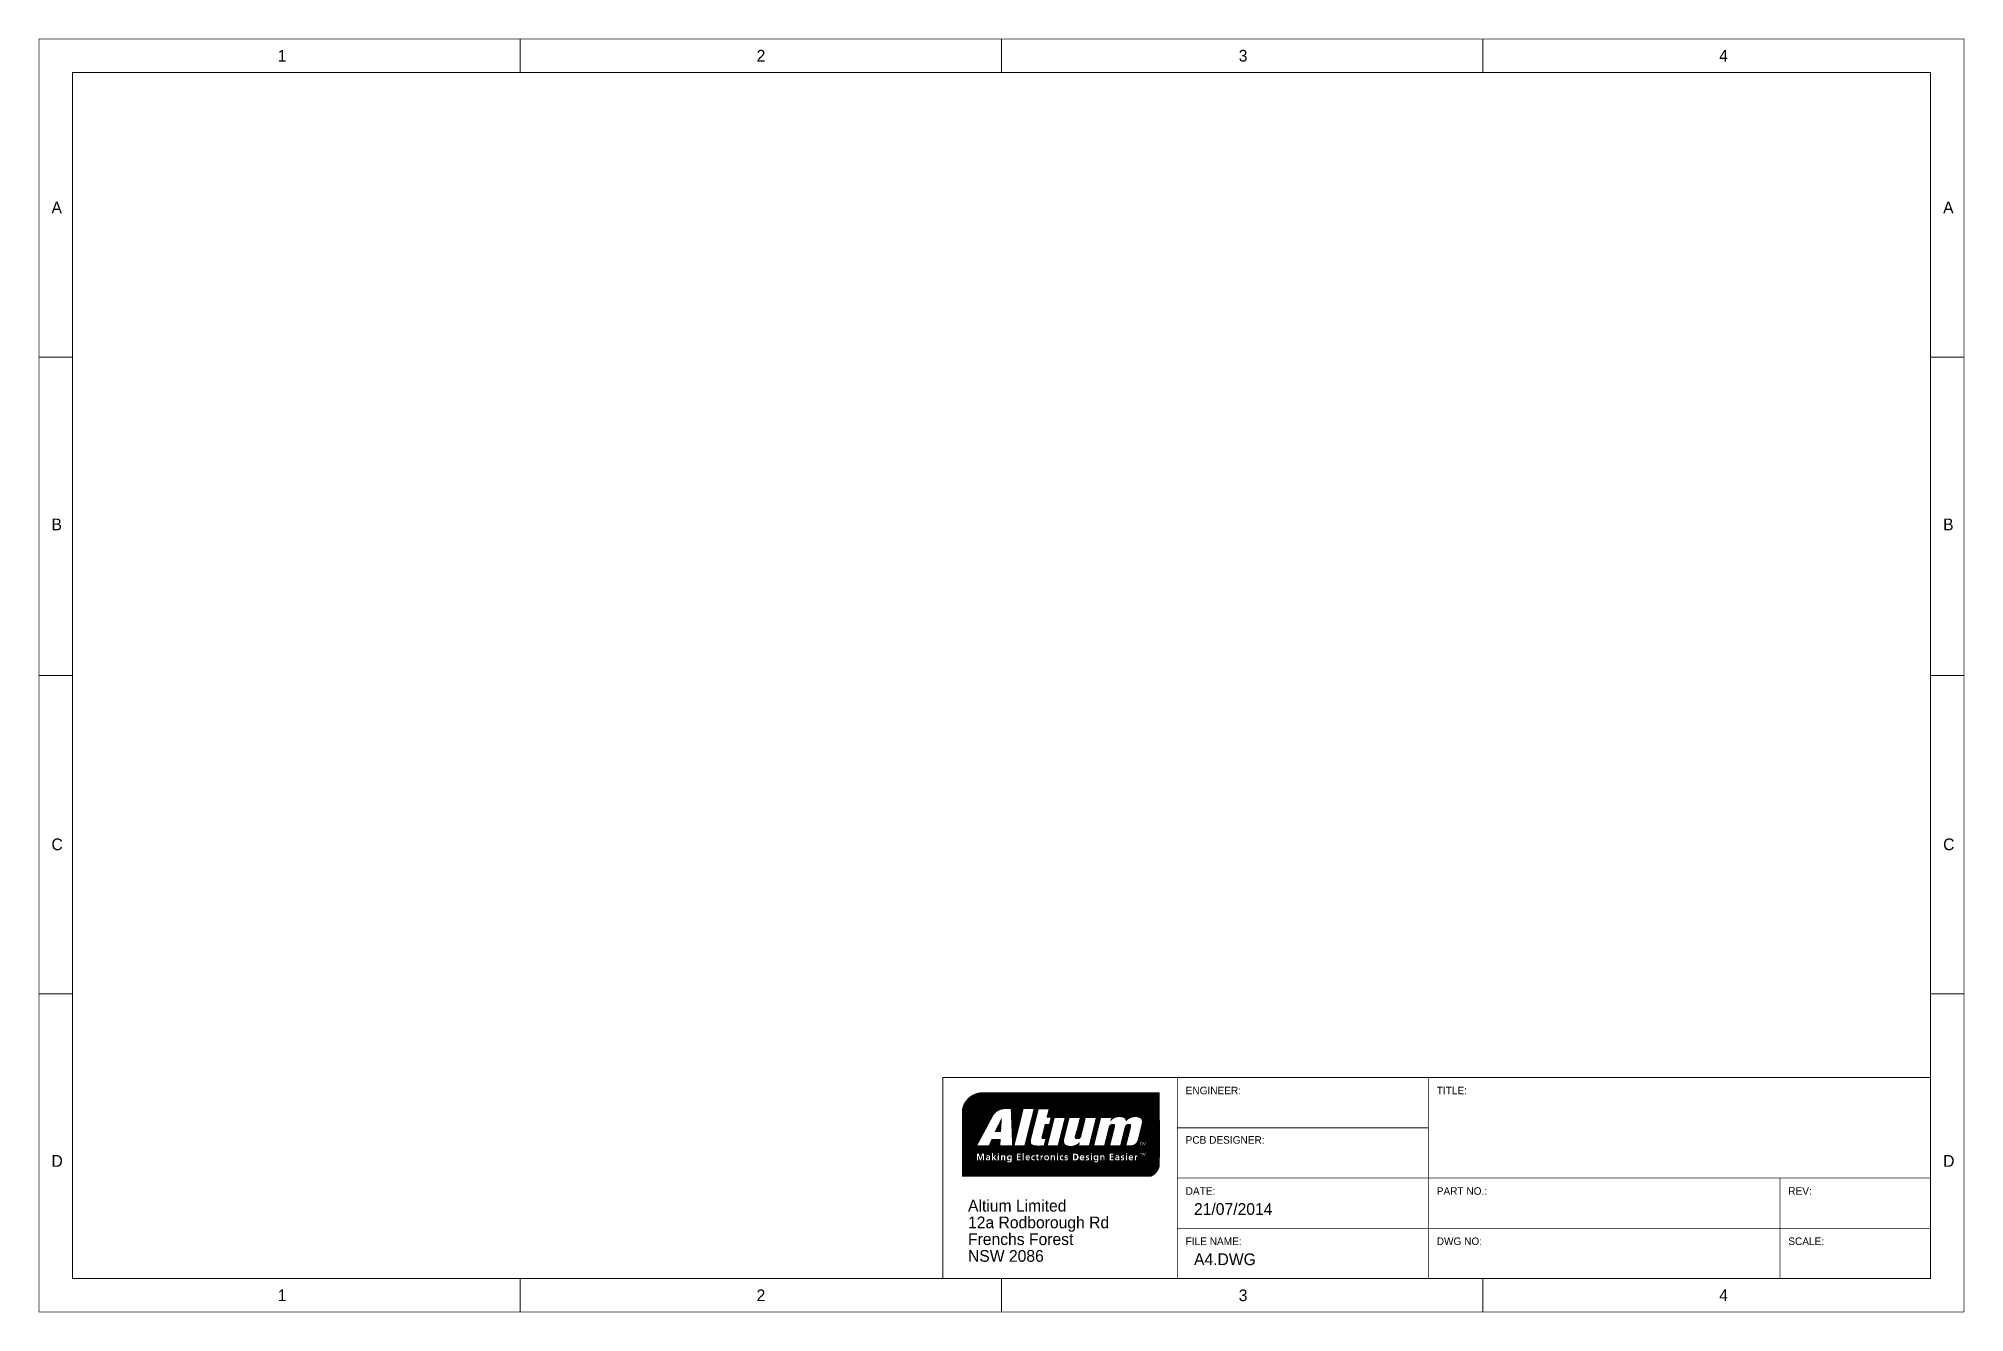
# Model space of a CAD drawing. Header units: millimetres. Extents: x 5 to 297, y 5 to 198.
import ezdxf

# ---------------------------------------------------------------- set-up
doc = ezdxf.new("R2010")
doc.units = ezdxf.units.MM
doc.layers.add('Mechanical16', color=56, linetype='Continuous')

msp = doc.modelspace()

# ---------------------------------------------------------------- texts
at = {"layer": 'Mechanical16'}
for s, height, p in [('1', 1.778, (41.3258, 194.691)), ('2', 1.778, (113.9698, 194.691)), ('3', 1.778, (187.1218, 194.691)), ('4', 1.778, (260.0198, 194.691)), ('A', 1.778, (6.985, 171.6786)), ('A', 1.778, (294.005, 171.6786)), ('B', 1.778, (6.985, 123.6218)), ('B', 1.778, (294.005, 123.6218)), ('C', 1.778, (6.985, 75.1078)), ('C', 1.778, (294.005, 75.1078)), ('ENGINEER:', 1.143, (179.07, 38.1)), ('TITLE:', 1.143, (217.17, 38.1)), ('PCB DESIGNER:', 1.143, (179.07, 30.607)), ('D', 1.778, (6.985, 27.1018)), ('D', 1.778, (294.005, 27.1018)), ('DATE:', 1.143, (179.07, 22.86)), ('PART NO.:', 1.143, (217.17, 22.86)), ('REV:', 1.143, (270.51, 22.86)), ('Altium Limited', 1.778, (146.05, 20.32)), ('21/07/2014', 1.778, (180.34, 19.812)), ('12a Rodborough Rd', 1.778, (146.05, 17.78)), ('Frenchs Forest', 1.778, (146.05, 15.24)), ('FILE NAME:', 1.143, (179.07, 15.24)), ('DWG NO:', 1.143, (217.17, 15.24)), ('SCALE:', 1.143, (270.51, 15.24)), ('NSW 2086', 1.778, (146.05, 12.7)), ('A4.DWG', 1.778, (180.34, 12.192)), ('1', 1.778, (41.3258, 6.731)), ('2', 1.778, (113.9698, 6.731)), ('3', 1.778, (187.1218, 6.731)), ('4', 1.778, (260.0198, 6.731))]:
    msp.add_text(s, height=height, dxfattribs=at).set_placement(p)

# ---------------------------------------------------------------- linework, layer by layer
at = {"layer": 'Mechanical16'}
for points, const_width in [([(5.08, 5.08), (5.08, 198.12)], 0.127), ([(5.08, 198.12), (297.18, 198.12)], 0.127), ([(78.105, 193.04), (78.105, 198.12)], 0.127), ([(151.13, 193.04), (151.13, 198.12)], 0.127), ([(224.155, 193.04), (224.155, 198.12)], 0.127), ([(297.18, 5.08), (297.18, 198.12)], 0.127), ([(10.16, 193.04), (292.1, 193.04)], 0.127), ([(10.16, 10.16), (10.16, 193.04)], 0.127), ([(292.1, 10.16), (292.1, 193.04)], 0.127), ([(5.08, 149.86), (10.16, 149.86)], 0.127), ([(292.1, 149.86), (297.18, 149.86)], 0.127), ([(5.08, 101.6), (10.16, 101.6)], 0.127), ([(292.1, 101.6), (297.18, 101.6)], 0.127), ([(5.08, 53.34), (10.16, 53.34)], 0.127), ([(292.1, 53.34), (297.18, 53.34)], 0.127), ([(142.24, 40.64), (177.8, 40.64)], 0.127), ([(142.24, 10.16), (142.24, 40.64)], 0.127), ([(146.7866, 37.9984), (175.133, 37.9984)], 0.0508), ([(146.8882, 38.0492), (175.133, 38.0492)], 0.0508), ([(146.9898, 38.1), (175.133, 38.1)], 0.0508), ([(147.0914, 38.1508), (175.133, 38.1508)], 0.0508), ([(147.2438, 38.2016), (175.133, 38.2016)], 0.0508), ([(147.3962, 38.2524), (175.133, 38.2524)], 0.0508), ([(147.5486, 38.3032), (175.133, 38.3032)], 0.0508), ([(147.8534, 38.354), (175.133, 38.354)], 0.0508), ([(177.8, 10.16), (177.8, 40.64)], 0.127), ([(177.8, 40.64), (215.9, 40.64)], 0.127), ([(215.9, 40.64), (292.1, 40.64)], 0.127), ([(215.9, 25.4), (215.9, 40.64)], 0.127), ([(292.1, 10.16), (292.1, 40.64)], 0.127), ([(145.161, 35.9156), (175.133, 35.9156)], 0.0508), ([(145.161, 35.8648), (151.4602, 35.8648)], 0.0508), ([(145.161, 35.814), (151.1554, 35.814)], 0.0508), ([(145.161, 35.7632), (151.003, 35.7632)], 0.0508), ([(145.161, 35.7124), (150.8506, 35.7124)], 0.0508), ([(145.161, 35.6616), (150.749, 35.6616)], 0.0508), ([(145.161, 35.6108), (150.6474, 35.6108)], 0.0508), ([(145.161, 35.56), (150.5458, 35.56)], 0.0508), ([(145.161, 35.5092), (150.495, 35.5092)], 0.0508), ([(145.161, 35.4584), (150.3934, 35.4584)], 0.0508), ([(145.161, 35.4076), (150.3426, 35.4076)], 0.0508), ([(145.161, 35.3568), (150.2918, 35.3568)], 0.0508), ([(145.161, 35.306), (150.241, 35.306)], 0.0508), ([(145.161, 35.2552), (150.1902, 35.2552)], 0.0508), ([(145.161, 35.2044), (150.1394, 35.2044)], 0.0508), ([(145.161, 35.1536), (150.0886, 35.1536)], 0.0508), ([(145.161, 35.1028), (150.0378, 35.1028)], 0.0508), ([(145.161, 35.052), (149.987, 35.052)], 0.0508), ([(145.2118, 36.1188), (175.133, 36.1188)], 0.0508), ([(145.2118, 36.068), (175.133, 36.068)], 0.0508), ([(145.2118, 36.0172), (175.133, 36.0172)], 0.0508), ([(145.2118, 35.9664), (175.133, 35.9664)], 0.0508), ([(145.2626, 36.2712), (175.133, 36.2712)], 0.0508), ([(145.2626, 36.2204), (175.133, 36.2204)], 0.0508), ([(145.2626, 36.1696), (175.133, 36.1696)], 0.0508), ([(145.3134, 36.3728), (175.133, 36.3728)], 0.0508), ([(145.3134, 36.322), (175.133, 36.322)], 0.0508), ([(145.3642, 36.4744), (175.133, 36.4744)], 0.0508), ([(145.3642, 36.4236), (175.133, 36.4236)], 0.0508), ([(145.415, 36.6268), (175.133, 36.6268)], 0.0508), ([(145.415, 36.576), (175.133, 36.576)], 0.0508), ([(145.415, 36.5252), (175.133, 36.5252)], 0.0508), ([(145.4658, 36.6776), (175.133, 36.6776)], 0.0508), ([(145.5166, 36.7792), (175.133, 36.7792)], 0.0508), ([(145.5166, 36.7284), (175.133, 36.7284)], 0.0508), ([(145.5674, 36.8808), (175.133, 36.8808)], 0.0508), ([(145.5674, 36.83), (175.133, 36.83)], 0.0508), ([(145.6182, 36.9316), (175.133, 36.9316)], 0.0508), ([(145.669, 36.9824), (175.133, 36.9824)], 0.0508), ([(145.7198, 37.084), (175.133, 37.084)], 0.0508), ([(145.7198, 37.0332), (175.133, 37.0332)], 0.0508), ([(145.7706, 37.1348), (175.133, 37.1348)], 0.0508), ([(145.8214, 37.1856), (175.133, 37.1856)], 0.0508), ([(145.8722, 37.2364), (175.133, 37.2364)], 0.0508), ([(145.923, 37.338), (175.133, 37.338)], 0.0508), ([(145.923, 37.2872), (175.133, 37.2872)], 0.0508), ([(145.9738, 37.3888), (175.133, 37.3888)], 0.0508), ([(146.0246, 37.4396), (175.133, 37.4396)], 0.0508), ([(146.0754, 37.4904), (175.133, 37.4904)], 0.0508), ([(146.1262, 37.5412), (175.133, 37.5412)], 0.0508), ([(146.177, 37.592), (175.133, 37.592)], 0.0508), ([(146.2786, 37.6428), (175.133, 37.6428)], 0.0508), ([(146.3294, 37.6936), (175.133, 37.6936)], 0.0508), ([(146.3802, 37.7444), (175.133, 37.7444)], 0.0508), ([(146.431, 37.7952), (175.133, 37.7952)], 0.0508), ([(146.5326, 37.846), (175.133, 37.846)], 0.0508), ([(146.5834, 37.8968), (175.133, 37.8968)], 0.0508), ([(146.685, 37.9476), (175.133, 37.9476)], 0.0508), ([(152.527, 35.8648), (154.4574, 35.8648)], 0.0508), ([(152.527, 35.814), (154.4066, 35.814)], 0.0508), ([(152.527, 35.7632), (154.4066, 35.7632)], 0.0508), ([(152.527, 35.7124), (154.4066, 35.7124)], 0.0508), ([(152.527, 35.6616), (154.4066, 35.6616)], 0.0508), ([(152.527, 35.6108), (154.3558, 35.6108)], 0.0508), ([(152.527, 35.56), (154.3558, 35.56)], 0.0508), ([(152.5778, 35.5092), (154.3558, 35.5092)], 0.0508), ([(152.5778, 35.4584), (154.3558, 35.4584)], 0.0508), ([(152.5778, 35.4076), (154.305, 35.4076)], 0.0508), ([(152.5778, 35.3568), (154.305, 35.3568)], 0.0508), ([(152.5778, 35.306), (154.305, 35.306)], 0.0508), ([(152.5778, 35.2552), (154.305, 35.2552)], 0.0508), ([(152.5778, 35.2044), (154.2542, 35.2044)], 0.0508), ([(152.5778, 35.1536), (154.2542, 35.1536)], 0.0508), ([(152.5778, 35.1028), (154.2542, 35.1028)], 0.0508), ([(152.5778, 35.052), (154.2542, 35.052)], 0.0508), ([(155.829, 35.2044), (156.591, 35.2044)], 0.0508), ([(155.829, 35.1536), (156.591, 35.1536)], 0.0508), ([(155.829, 35.1028), (156.5402, 35.1028)], 0.0508), ([(155.829, 35.052), (156.5402, 35.052)], 0.0508), ([(155.8798, 35.4076), (156.6418, 35.4076)], 0.0508), ([(155.8798, 35.3568), (156.6418, 35.3568)], 0.0508), ([(155.8798, 35.306), (156.591, 35.306)], 0.0508), ([(155.8798, 35.2552), (156.591, 35.2552)], 0.0508), ([(155.9306, 35.6108), (156.6926, 35.6108)], 0.0508), ([(155.9306, 35.56), (156.6926, 35.56)], 0.0508), ([(155.9306, 35.5092), (156.6418, 35.5092)], 0.0508), ([(155.9306, 35.4584), (156.6418, 35.4584)], 0.0508), ([(155.9814, 35.814), (156.7434, 35.814)], 0.0508), ([(155.9814, 35.7632), (156.7434, 35.7632)], 0.0508), ([(155.9814, 35.7124), (156.6926, 35.7124)], 0.0508), ([(155.9814, 35.6616), (156.6926, 35.6616)], 0.0508), ([(156.0322, 35.8648), (175.133, 35.8648)], 0.0508), ([(158.115, 35.1536), (175.133, 35.1536)], 0.0508), ([(158.115, 35.1028), (175.133, 35.1028)], 0.0508), ([(158.115, 35.052), (175.133, 35.052)], 0.0508), ([(158.1658, 35.3568), (175.133, 35.3568)], 0.0508), ([(158.1658, 35.306), (175.133, 35.306)], 0.0508), ([(158.1658, 35.2552), (175.133, 35.2552)], 0.0508), ([(158.1658, 35.2044), (175.133, 35.2044)], 0.0508), ([(158.2166, 35.56), (175.133, 35.56)], 0.0508), ([(158.2166, 35.5092), (175.133, 35.5092)], 0.0508), ([(158.2166, 35.4584), (175.133, 35.4584)], 0.0508), ([(158.2166, 35.4076), (175.133, 35.4076)], 0.0508), ([(158.2674, 35.7632), (175.133, 35.7632)], 0.0508), ([(158.2674, 35.7124), (175.133, 35.7124)], 0.0508), ([(158.2674, 35.6616), (175.133, 35.6616)], 0.0508), ([(158.2674, 35.6108), (175.133, 35.6108)], 0.0508), ([(158.3182, 35.814), (175.133, 35.814)], 0.0508), ([(145.161, 35.0012), (149.9362, 35.0012)], 0.0508), ([(145.161, 34.9504), (149.9362, 34.9504)], 0.0508), ([(145.161, 34.8996), (149.8854, 34.8996)], 0.0508), ([(145.161, 34.8488), (149.8346, 34.8488)], 0.0508), ([(145.161, 34.798), (149.8346, 34.798)], 0.0508), ([(145.161, 34.7472), (149.7838, 34.7472)], 0.0508), ([(145.161, 34.6964), (149.7838, 34.6964)], 0.0508), ([(145.161, 34.6456), (149.733, 34.6456)], 0.0508), ([(145.161, 34.5948), (149.733, 34.5948)], 0.0508), ([(145.161, 34.544), (149.6822, 34.544)], 0.0508), ([(145.161, 34.4932), (149.6822, 34.4932)], 0.0508), ([(145.161, 34.4424), (149.6314, 34.4424)], 0.0508), ([(145.161, 34.3916), (149.6314, 34.3916)], 0.0508), ([(145.161, 34.3408), (149.5806, 34.3408)], 0.0508), ([(145.161, 34.29), (149.5806, 34.29)], 0.0508), ([(145.161, 34.2392), (149.5298, 34.2392)], 0.0508), ([(145.161, 34.1884), (149.479, 34.1884)], 0.0508), ([(145.161, 34.1376), (149.479, 34.1376)], 0.0508), ([(145.161, 34.0868), (149.4282, 34.0868)], 0.0508), ([(145.161, 34.036), (149.4282, 34.036)], 0.0508), ([(145.161, 33.9852), (149.3774, 33.9852)], 0.0508), ([(145.161, 33.9344), (149.3774, 33.9344)], 0.0508), ([(145.161, 33.8836), (149.3266, 33.8836)], 0.0508), ([(145.161, 33.8328), (149.3266, 33.8328)], 0.0508), ([(145.161, 33.782), (149.2758, 33.782)], 0.0508), ([(145.161, 33.7312), (149.2758, 33.7312)], 0.0508), ([(145.161, 33.6804), (149.225, 33.6804)], 0.0508), ([(145.161, 33.6296), (149.225, 33.6296)], 0.0508), ([(145.161, 33.5788), (149.1742, 33.5788)], 0.0508), ([(145.161, 33.528), (149.1234, 33.528)], 0.0508), ([(145.161, 33.4772), (149.1234, 33.4772)], 0.0508), ([(145.161, 33.4264), (149.0726, 33.4264)], 0.0508), ([(145.161, 33.3756), (149.0726, 33.3756)], 0.0508), ([(145.161, 33.3248), (149.0218, 33.3248)], 0.0508), ([(145.161, 33.274), (149.0218, 33.274)], 0.0508), ([(145.161, 33.2232), (148.971, 33.2232)], 0.0508), ([(145.161, 33.1724), (148.971, 33.1724)], 0.0508), ([(145.161, 33.1216), (148.9202, 33.1216)], 0.0508), ([(145.161, 33.0708), (148.9202, 33.0708)], 0.0508), ([(145.161, 33.02), (148.8694, 33.02)], 0.0508), ([(145.161, 32.9692), (148.8694, 32.9692)], 0.0508), ([(145.161, 32.9184), (148.8186, 32.9184)], 0.0508), ([(145.161, 32.8676), (148.8186, 32.8676)], 0.0508), ([(145.161, 32.8168), (148.7678, 32.8168)], 0.0508), ([(145.161, 32.766), (148.717, 32.766)], 0.0508), ([(145.161, 32.7152), (148.717, 32.7152)], 0.0508), ([(145.161, 32.6644), (148.6662, 32.6644)], 0.0508), ([(145.161, 32.6136), (148.6662, 32.6136)], 0.0508), ([(145.161, 32.5628), (148.6154, 32.5628)], 0.0508), ([(145.161, 32.512), (148.6154, 32.512)], 0.0508), ([(145.161, 32.4612), (148.5646, 32.4612)], 0.0508), ([(145.161, 32.4104), (148.5646, 32.4104)], 0.0508), ([(145.161, 32.3596), (148.5138, 32.3596)], 0.0508), ([(145.161, 32.3088), (148.5138, 32.3088)], 0.0508), ([(145.161, 32.258), (148.463, 32.258)], 0.0508), ([(145.161, 32.2072), (148.463, 32.2072)], 0.0508), ([(145.161, 32.1564), (148.4122, 32.1564)], 0.0508), ([(150.1394, 32.4104), (151.0538, 32.4104)], 0.0508), ([(150.1902, 32.512), (151.0538, 32.512)], 0.0508), ([(150.1902, 32.4612), (151.0538, 32.4612)], 0.0508), ([(150.241, 32.6136), (151.0538, 32.6136)], 0.0508), ([(150.241, 32.5628), (151.0538, 32.5628)], 0.0508), ([(150.2918, 32.766), (151.1046, 32.766)], 0.0508), ([(150.2918, 32.7152), (151.0538, 32.7152)], 0.0508), ([(150.2918, 32.6644), (151.0538, 32.6644)], 0.0508), ([(150.3426, 32.8676), (151.1046, 32.8676)], 0.0508), ([(150.3426, 32.8168), (151.1046, 32.8168)], 0.0508), ([(150.3934, 32.9692), (151.1046, 32.9692)], 0.0508), ([(150.3934, 32.9184), (151.1046, 32.9184)], 0.0508), ([(150.4442, 33.0708), (151.1046, 33.0708)], 0.0508), ([(150.4442, 33.02), (151.1046, 33.02)], 0.0508), ([(150.495, 33.1724), (151.1046, 33.1724)], 0.0508), ([(150.495, 33.1216), (151.1046, 33.1216)], 0.0508), ([(150.5458, 33.274), (151.1046, 33.274)], 0.0508), ([(150.5458, 33.2232), (151.1046, 33.2232)], 0.0508), ([(150.5966, 33.4264), (151.1046, 33.4264)], 0.0508), ([(150.5966, 33.3756), (151.1046, 33.3756)], 0.0508), ([(150.5966, 33.3248), (151.1046, 33.3248)], 0.0508), ([(150.6474, 33.528), (151.1046, 33.528)], 0.0508), ([(150.6474, 33.4772), (151.1046, 33.4772)], 0.0508), ([(150.6982, 33.6296), (151.1046, 33.6296)], 0.0508), ([(150.6982, 33.5788), (151.1046, 33.5788)], 0.0508), ([(150.749, 33.7312), (151.1554, 33.7312)], 0.0508), ([(150.749, 33.6804), (151.1554, 33.6804)], 0.0508), ([(150.7998, 33.8328), (151.1554, 33.8328)], 0.0508), ([(150.7998, 33.782), (151.1554, 33.782)], 0.0508), ([(150.8506, 33.9852), (151.1554, 33.9852)], 0.0508), ([(150.8506, 33.9344), (151.1554, 33.9344)], 0.0508), ([(150.8506, 33.8836), (151.1554, 33.8836)], 0.0508), ([(150.9014, 34.0868), (151.1554, 34.0868)], 0.0508), ([(150.9014, 34.036), (151.1554, 34.036)], 0.0508), ([(150.9522, 34.1884), (151.1554, 34.1884)], 0.0508), ([(150.9522, 34.1376), (151.1554, 34.1376)], 0.0508), ([(151.003, 34.29), (151.1554, 34.29)], 0.0508), ([(151.003, 34.2392), (151.1554, 34.2392)], 0.0508), ([(151.0538, 34.3916), (151.1554, 34.3916)], 0.0508), ([(151.0538, 34.3408), (151.1554, 34.3408)], 0.0508), ([(151.1046, 34.4932), (151.1554, 34.4932)], 0.0508), ([(151.1046, 34.4424), (151.1554, 34.4424)], 0.0508), ([(152.5778, 35.0012), (154.2034, 35.0012)], 0.0508), ([(152.5778, 34.9504), (154.2034, 34.9504)], 0.0508), ([(152.5778, 34.8996), (154.2034, 34.8996)], 0.0508), ([(152.5778, 34.8488), (154.2034, 34.8488)], 0.0508), ([(152.5778, 34.798), (154.2034, 34.798)], 0.0508), ([(152.5778, 34.7472), (154.1526, 34.7472)], 0.0508), ([(152.5778, 34.6964), (154.1526, 34.6964)], 0.0508), ([(152.5778, 34.6456), (154.1526, 34.6456)], 0.0508), ([(152.5778, 34.5948), (154.1526, 34.5948)], 0.0508), ([(152.5778, 34.544), (154.1018, 34.544)], 0.0508), ([(152.5778, 34.4932), (154.1018, 34.4932)], 0.0508), ([(152.5778, 34.4424), (154.1018, 34.4424)], 0.0508), ([(152.5778, 34.3916), (154.1018, 34.3916)], 0.0508), ([(152.5778, 34.3408), (154.051, 34.3408)], 0.0508), ([(152.5778, 34.29), (154.051, 34.29)], 0.0508), ([(152.5778, 34.2392), (154.051, 34.2392)], 0.0508), ([(152.6286, 34.1884), (154.051, 34.1884)], 0.0508), ([(152.6286, 34.1376), (154.0002, 34.1376)], 0.0508), ([(152.6286, 34.0868), (154.0002, 34.0868)], 0.0508), ([(152.6286, 34.036), (154.0002, 34.036)], 0.0508), ([(152.6286, 33.9852), (154.0002, 33.9852)], 0.0508), ([(152.6286, 33.9344), (153.9494, 33.9344)], 0.0508), ([(152.6286, 33.8836), (153.9494, 33.8836)], 0.0508), ([(152.6286, 33.8328), (153.9494, 33.8328)], 0.0508), ([(152.6286, 33.782), (153.9494, 33.782)], 0.0508), ([(152.6286, 33.7312), (153.8986, 33.7312)], 0.0508), ([(152.6286, 33.6804), (153.8986, 33.6804)], 0.0508), ([(152.6286, 33.6296), (153.8986, 33.6296)], 0.0508), ([(152.6286, 33.5788), (153.8986, 33.5788)], 0.0508), ([(152.6286, 33.528), (153.8478, 33.528)], 0.0508), ([(152.6286, 33.4772), (153.8478, 33.4772)], 0.0508), ([(152.6286, 33.4264), (153.8478, 33.4264)], 0.0508), ([(152.6286, 33.3756), (153.8478, 33.3756)], 0.0508), ([(152.6286, 33.3248), (153.797, 33.3248)], 0.0508), ([(152.6286, 33.274), (153.797, 33.274)], 0.0508), ([(152.6286, 33.2232), (153.797, 33.2232)], 0.0508), ([(152.6286, 33.1724), (153.797, 33.1724)], 0.0508), ([(152.6286, 33.1216), (153.7462, 33.1216)], 0.0508), ([(152.6286, 33.0708), (153.7462, 33.0708)], 0.0508), ([(152.6286, 33.02), (153.7462, 33.02)], 0.0508), ([(152.6286, 32.9692), (153.7462, 32.9692)], 0.0508), ([(152.6286, 32.9184), (153.6954, 32.9184)], 0.0508), ([(152.6286, 32.8676), (153.6954, 32.8676)], 0.0508), ([(152.6794, 32.8168), (153.6954, 32.8168)], 0.0508), ([(152.6794, 32.766), (153.6954, 32.766)], 0.0508), ([(152.6794, 32.7152), (153.6446, 32.7152)], 0.0508), ([(152.6794, 32.6644), (153.6446, 32.6644)], 0.0508), ([(152.6794, 32.6136), (153.6446, 32.6136)], 0.0508), ([(152.6794, 32.5628), (153.6446, 32.5628)], 0.0508), ([(152.6794, 32.512), (153.5938, 32.512)], 0.0508), ([(152.6794, 32.4612), (153.5938, 32.4612)], 0.0508), ([(152.6794, 32.4104), (153.5938, 32.4104)], 0.0508), ([(152.6794, 32.3596), (153.5938, 32.3596)], 0.0508), ([(152.6794, 32.3088), (153.543, 32.3088)], 0.0508), ([(152.6794, 32.258), (153.543, 32.258)], 0.0508), ([(152.6794, 32.2072), (153.543, 32.2072)], 0.0508), ([(152.6794, 32.1564), (153.543, 32.1564)], 0.0508), ([(155.067, 32.2072), (155.829, 32.2072)], 0.0508), ([(155.067, 32.1564), (155.829, 32.1564)], 0.0508), ([(155.1178, 32.4104), (155.8798, 32.4104)], 0.0508), ([(155.1178, 32.3596), (155.8798, 32.3596)], 0.0508), ([(155.1178, 32.3088), (155.829, 32.3088)], 0.0508), ([(155.1178, 32.258), (155.829, 32.258)], 0.0508), ([(155.1686, 32.6136), (155.9306, 32.6136)], 0.0508), ([(155.1686, 32.5628), (155.9306, 32.5628)], 0.0508), ([(155.1686, 32.512), (155.8798, 32.512)], 0.0508), ([(155.1686, 32.4612), (155.8798, 32.4612)], 0.0508), ([(155.2194, 32.8168), (155.9814, 32.8168)], 0.0508), ([(155.2194, 32.766), (155.9814, 32.766)], 0.0508), ([(155.2194, 32.7152), (155.9306, 32.7152)], 0.0508), ([(155.2194, 32.6644), (155.9306, 32.6644)], 0.0508), ([(155.2702, 33.02), (156.0322, 33.02)], 0.0508), ([(155.2702, 32.9692), (156.0322, 32.9692)], 0.0508), ([(155.2702, 32.9184), (155.9814, 32.9184)], 0.0508), ([(155.2702, 32.8676), (155.9814, 32.8676)], 0.0508), ([(155.321, 33.2232), (156.083, 33.2232)], 0.0508), ([(155.321, 33.1724), (156.083, 33.1724)], 0.0508), ([(155.321, 33.1216), (156.083, 33.1216)], 0.0508), ([(155.321, 33.0708), (156.0322, 33.0708)], 0.0508), ([(155.3718, 33.4264), (156.1338, 33.4264)], 0.0508), ([(155.3718, 33.3756), (156.1338, 33.3756)], 0.0508), ([(155.3718, 33.3248), (156.1338, 33.3248)], 0.0508), ([(155.3718, 33.274), (156.083, 33.274)], 0.0508), ([(155.4226, 33.6296), (156.1846, 33.6296)], 0.0508), ([(155.4226, 33.5788), (156.1846, 33.5788)], 0.0508), ([(155.4226, 33.528), (156.1846, 33.528)], 0.0508), ([(155.4226, 33.4772), (156.1338, 33.4772)], 0.0508), ([(155.4734, 33.8328), (156.2354, 33.8328)], 0.0508), ([(155.4734, 33.782), (156.2354, 33.782)], 0.0508), ([(155.4734, 33.7312), (156.2354, 33.7312)], 0.0508), ([(155.4734, 33.6804), (156.1846, 33.6804)], 0.0508), ([(155.5242, 34.036), (156.2862, 34.036)], 0.0508), ([(155.5242, 33.9852), (156.2862, 33.9852)], 0.0508), ([(155.5242, 33.9344), (156.2862, 33.9344)], 0.0508), ([(155.5242, 33.8836), (156.2354, 33.8836)], 0.0508), ([(155.575, 34.2392), (156.337, 34.2392)], 0.0508), ([(155.575, 34.1884), (156.337, 34.1884)], 0.0508), ([(155.575, 34.1376), (156.337, 34.1376)], 0.0508), ([(155.575, 34.0868), (156.2862, 34.0868)], 0.0508), ([(155.6258, 34.3916), (156.3878, 34.3916)], 0.0508), ([(155.6258, 34.3408), (156.3878, 34.3408)], 0.0508), ([(155.6258, 34.29), (156.337, 34.29)], 0.0508), ([(155.6766, 34.5948), (156.4386, 34.5948)], 0.0508), ([(155.6766, 34.544), (156.4386, 34.544)], 0.0508), ([(155.6766, 34.4932), (156.3878, 34.4932)], 0.0508), ([(155.6766, 34.4424), (156.3878, 34.4424)], 0.0508), ([(155.7274, 34.798), (156.4894, 34.798)], 0.0508), ([(155.7274, 34.7472), (156.4894, 34.7472)], 0.0508), ([(155.7274, 34.6964), (156.4386, 34.6964)], 0.0508), ([(155.7274, 34.6456), (156.4386, 34.6456)], 0.0508), ([(155.7782, 35.0012), (156.5402, 35.0012)], 0.0508), ([(155.7782, 34.9504), (156.5402, 34.9504)], 0.0508), ([(155.7782, 34.8996), (156.4894, 34.8996)], 0.0508), ([(155.7782, 34.8488), (156.4894, 34.8488)], 0.0508), ([(157.353, 32.1564), (158.5722, 32.1564)], 0.0508), ([(157.4038, 32.3596), (158.623, 32.3596)], 0.0508), ([(157.4038, 32.3088), (158.623, 32.3088)], 0.0508), ([(157.4038, 32.258), (158.623, 32.258)], 0.0508), ([(157.4038, 32.2072), (158.623, 32.2072)], 0.0508), ([(157.4546, 32.5628), (158.6738, 32.5628)], 0.0508), ([(157.4546, 32.512), (158.6738, 32.512)], 0.0508), ([(157.4546, 32.4612), (158.6738, 32.4612)], 0.0508), ([(157.4546, 32.4104), (158.6738, 32.4104)], 0.0508), ([(157.5054, 32.766), (158.7246, 32.766)], 0.0508), ([(157.5054, 32.7152), (158.7246, 32.7152)], 0.0508), ([(157.5054, 32.6644), (158.7246, 32.6644)], 0.0508), ([(157.5054, 32.6136), (158.7246, 32.6136)], 0.0508), ([(157.5562, 32.9692), (158.7754, 32.9692)], 0.0508), ([(157.5562, 32.9184), (158.7754, 32.9184)], 0.0508), ([(157.5562, 32.8676), (158.7754, 32.8676)], 0.0508), ([(157.5562, 32.8168), (158.7754, 32.8168)], 0.0508), ([(157.607, 33.1724), (158.8262, 33.1724)], 0.0508), ([(157.607, 33.1216), (158.8262, 33.1216)], 0.0508), ([(157.607, 33.0708), (158.8262, 33.0708)], 0.0508), ([(157.607, 33.02), (158.8262, 33.02)], 0.0508), ([(157.6578, 33.3756), (158.877, 33.3756)], 0.0508), ([(157.6578, 33.3248), (158.877, 33.3248)], 0.0508), ([(157.6578, 33.274), (158.877, 33.274)], 0.0508), ([(157.6578, 33.2232), (158.877, 33.2232)], 0.0508), ([(157.7086, 33.5788), (158.9278, 33.5788)], 0.0508), ([(157.7086, 33.528), (158.9278, 33.528)], 0.0508), ([(157.7086, 33.4772), (158.9278, 33.4772)], 0.0508), ([(157.7086, 33.4264), (158.9278, 33.4264)], 0.0508), ([(157.9626, 34.5948), (168.4782, 34.5948)], 0.0508), ([(158.0134, 34.798), (175.133, 34.798)], 0.0508), ([(158.0134, 34.7472), (175.133, 34.7472)], 0.0508), ([(158.0134, 34.6964), (175.133, 34.6964)], 0.0508), ([(158.0134, 34.6456), (168.783, 34.6456)], 0.0508), ([(158.0642, 35.0012), (175.133, 35.0012)], 0.0508), ([(158.0642, 34.9504), (175.133, 34.9504)], 0.0508), ([(158.0642, 34.8996), (175.133, 34.8996)], 0.0508), ([(158.0642, 34.8488), (175.133, 34.8488)], 0.0508), ([(158.369, 33.6296), (158.9786, 33.6296)], 0.0508), ([(158.4198, 33.8328), (159.0294, 33.8328)], 0.0508), ([(158.4198, 33.782), (158.9786, 33.782)], 0.0508), ([(158.4198, 33.7312), (158.9786, 33.7312)], 0.0508), ([(158.4198, 33.6804), (158.9786, 33.6804)], 0.0508), ([(158.4706, 34.036), (159.0802, 34.036)], 0.0508), ([(158.4706, 33.9852), (159.0294, 33.9852)], 0.0508), ([(158.4706, 33.9344), (159.0294, 33.9344)], 0.0508), ([(158.4706, 33.8836), (159.0294, 33.8836)], 0.0508), ([(158.5214, 34.2392), (159.131, 34.2392)], 0.0508), ([(158.5214, 34.1884), (159.0802, 34.1884)], 0.0508), ([(158.5214, 34.1376), (159.0802, 34.1376)], 0.0508), ([(158.5214, 34.0868), (159.0802, 34.0868)], 0.0508), ([(158.5722, 34.4424), (159.1818, 34.4424)], 0.0508), ([(158.5722, 34.3916), (159.131, 34.3916)], 0.0508), ([(158.5722, 34.3408), (159.131, 34.3408)], 0.0508), ([(158.5722, 34.29), (159.131, 34.29)], 0.0508), ([(158.623, 34.544), (168.3258, 34.544)], 0.0508), ([(158.623, 34.4932), (159.1818, 34.4932)], 0.0508), ([(160.147, 32.2072), (160.8582, 32.2072)], 0.0508), ([(160.147, 32.1564), (160.8582, 32.1564)], 0.0508), ([(160.1978, 32.4104), (160.909, 32.4104)], 0.0508), ([(160.1978, 32.3596), (160.909, 32.3596)], 0.0508), ([(160.1978, 32.3088), (160.909, 32.3088)], 0.0508), ([(160.1978, 32.258), (160.8582, 32.258)], 0.0508), ([(160.2486, 32.6136), (160.9598, 32.6136)], 0.0508), ([(160.2486, 32.5628), (160.9598, 32.5628)], 0.0508), ([(160.2486, 32.512), (160.9598, 32.512)], 0.0508), ([(160.2486, 32.4612), (160.909, 32.4612)], 0.0508), ([(160.2994, 32.8168), (161.0106, 32.8168)], 0.0508), ([(160.2994, 32.766), (161.0106, 32.766)], 0.0508), ([(160.2994, 32.7152), (161.0106, 32.7152)], 0.0508), ([(160.2994, 32.6644), (160.9598, 32.6644)], 0.0508), ([(160.3502, 33.02), (161.0614, 33.02)], 0.0508), ([(160.3502, 32.9692), (161.0614, 32.9692)], 0.0508), ([(160.3502, 32.9184), (161.0614, 32.9184)], 0.0508), ([(160.3502, 32.8676), (161.0106, 32.8676)], 0.0508), ([(160.401, 33.2232), (161.1122, 33.2232)], 0.0508), ([(160.401, 33.1724), (161.1122, 33.1724)], 0.0508), ([(160.401, 33.1216), (161.1122, 33.1216)], 0.0508), ([(160.401, 33.0708), (161.0614, 33.0708)], 0.0508), ([(160.4518, 33.4264), (161.163, 33.4264)], 0.0508), ([(160.4518, 33.3756), (161.163, 33.3756)], 0.0508), ([(160.4518, 33.3248), (161.163, 33.3248)], 0.0508), ([(160.4518, 33.274), (161.1122, 33.274)], 0.0508), ([(160.5026, 33.6296), (161.2138, 33.6296)], 0.0508), ([(160.5026, 33.5788), (161.2138, 33.5788)], 0.0508), ([(160.5026, 33.528), (161.2138, 33.528)], 0.0508), ([(160.5026, 33.4772), (161.163, 33.4772)], 0.0508), ([(160.5534, 33.8328), (161.2646, 33.8328)], 0.0508), ([(160.5534, 33.782), (161.2646, 33.782)], 0.0508), ([(160.5534, 33.7312), (161.2646, 33.7312)], 0.0508), ([(160.5534, 33.6804), (161.2138, 33.6804)], 0.0508), ([(160.6042, 34.036), (161.3154, 34.036)], 0.0508), ([(160.6042, 33.9852), (161.3154, 33.9852)], 0.0508), ([(160.6042, 33.9344), (161.3154, 33.9344)], 0.0508), ([(160.6042, 33.8836), (161.2646, 33.8836)], 0.0508), ([(160.655, 34.2392), (161.3662, 34.2392)], 0.0508), ([(160.655, 34.1884), (161.3662, 34.1884)], 0.0508), ([(160.655, 34.1376), (161.3662, 34.1376)], 0.0508), ([(160.655, 34.0868), (161.3154, 34.0868)], 0.0508), ([(160.7058, 34.4424), (161.417, 34.4424)], 0.0508), ([(160.7058, 34.3916), (161.417, 34.3916)], 0.0508), ([(160.7058, 34.3408), (161.417, 34.3408)], 0.0508), ([(160.7058, 34.29), (161.3662, 34.29)], 0.0508), ([(160.7566, 34.4932), (161.417, 34.4932)], 0.0508), ([(162.433, 32.3088), (163.3474, 32.3088)], 0.0508), ([(162.433, 32.258), (163.2966, 32.258)], 0.0508), ([(162.433, 32.2072), (163.2966, 32.2072)], 0.0508), ([(162.433, 32.1564), (163.2966, 32.1564)], 0.0508), ([(162.4838, 32.512), (163.3982, 32.512)], 0.0508), ([(162.4838, 32.4612), (163.3474, 32.4612)], 0.0508), ([(162.4838, 32.4104), (163.3474, 32.4104)], 0.0508), ([(162.4838, 32.3596), (163.3474, 32.3596)], 0.0508), ([(162.5346, 32.7152), (163.449, 32.7152)], 0.0508), ([(162.5346, 32.6644), (163.3982, 32.6644)], 0.0508), ([(162.5346, 32.6136), (163.3982, 32.6136)], 0.0508), ([(162.5346, 32.5628), (163.3982, 32.5628)], 0.0508), ([(162.5854, 32.9184), (163.4998, 32.9184)], 0.0508), ([(162.5854, 32.8676), (163.449, 32.8676)], 0.0508), ([(162.5854, 32.8168), (163.449, 32.8168)], 0.0508), ([(162.5854, 32.766), (163.449, 32.766)], 0.0508), ([(162.6362, 33.1216), (163.5506, 33.1216)], 0.0508), ([(162.6362, 33.0708), (163.4998, 33.0708)], 0.0508), ([(162.6362, 33.02), (163.4998, 33.02)], 0.0508), ([(162.6362, 32.9692), (163.4998, 32.9692)], 0.0508), ([(162.687, 33.3248), (163.6014, 33.3248)], 0.0508), ([(162.687, 33.274), (163.5506, 33.274)], 0.0508), ([(162.687, 33.2232), (163.5506, 33.2232)], 0.0508), ([(162.687, 33.1724), (163.5506, 33.1724)], 0.0508), ([(162.7378, 33.528), (163.6522, 33.528)], 0.0508), ([(162.7378, 33.4772), (163.6014, 33.4772)], 0.0508), ([(162.7378, 33.4264), (163.6014, 33.4264)], 0.0508), ([(162.7378, 33.3756), (163.6014, 33.3756)], 0.0508), ([(162.7886, 33.7312), (163.703, 33.7312)], 0.0508), ([(162.7886, 33.6804), (163.6522, 33.6804)], 0.0508), ([(162.7886, 33.6296), (163.6522, 33.6296)], 0.0508), ([(162.7886, 33.5788), (163.6522, 33.5788)], 0.0508), ([(162.8394, 33.9344), (163.7538, 33.9344)], 0.0508), ([(162.8394, 33.8836), (163.703, 33.8836)], 0.0508), ([(162.8394, 33.8328), (163.703, 33.8328)], 0.0508), ([(162.8394, 33.782), (163.703, 33.782)], 0.0508), ([(162.8902, 34.1376), (163.8046, 34.1376)], 0.0508), ([(162.8902, 34.0868), (163.7538, 34.0868)], 0.0508), ([(162.8902, 34.036), (163.7538, 34.036)], 0.0508), ([(162.8902, 33.9852), (163.7538, 33.9852)], 0.0508), ([(162.941, 34.3408), (163.8554, 34.3408)], 0.0508), ([(162.941, 34.29), (163.8046, 34.29)], 0.0508), ([(162.941, 34.2392), (163.8046, 34.2392)], 0.0508), ([(162.941, 34.1884), (163.8046, 34.1884)], 0.0508), ([(162.9918, 34.4932), (163.8554, 34.4932)], 0.0508), ([(162.9918, 34.4424), (163.8554, 34.4424)], 0.0508), ([(162.9918, 34.3916), (163.8554, 34.3916)], 0.0508), ([(164.8714, 32.3088), (165.6334, 32.3088)], 0.0508), ([(164.8714, 32.258), (165.6334, 32.258)], 0.0508), ([(164.8714, 32.2072), (165.6334, 32.2072)], 0.0508), ([(164.8714, 32.1564), (165.6334, 32.1564)], 0.0508), ([(164.9222, 32.512), (165.6842, 32.512)], 0.0508), ([(164.9222, 32.4612), (165.6842, 32.4612)], 0.0508), ([(164.9222, 32.4104), (165.6842, 32.4104)], 0.0508), ([(164.9222, 32.3596), (165.6842, 32.3596)], 0.0508), ([(164.973, 32.7152), (165.735, 32.7152)], 0.0508), ([(164.973, 32.6644), (165.735, 32.6644)], 0.0508), ([(164.973, 32.6136), (165.735, 32.6136)], 0.0508), ([(164.973, 32.5628), (165.735, 32.5628)], 0.0508), ([(165.0238, 32.9184), (165.7858, 32.9184)], 0.0508), ([(165.0238, 32.8676), (165.7858, 32.8676)], 0.0508), ([(165.0238, 32.8168), (165.7858, 32.8168)], 0.0508), ([(165.0238, 32.766), (165.7858, 32.766)], 0.0508), ([(165.0746, 33.1216), (165.8366, 33.1216)], 0.0508), ([(165.0746, 33.0708), (165.8366, 33.0708)], 0.0508), ([(165.0746, 33.02), (165.8366, 33.02)], 0.0508), ([(165.0746, 32.9692), (165.8366, 32.9692)], 0.0508), ([(165.1254, 33.3248), (165.8874, 33.3248)], 0.0508), ([(165.1254, 33.274), (165.8874, 33.274)], 0.0508), ([(165.1254, 33.2232), (165.8874, 33.2232)], 0.0508), ([(165.1254, 33.1724), (165.8874, 33.1724)], 0.0508), ([(165.1762, 33.528), (165.9382, 33.528)], 0.0508), ([(165.1762, 33.4772), (165.9382, 33.4772)], 0.0508), ([(165.1762, 33.4264), (165.9382, 33.4264)], 0.0508), ([(165.1762, 33.3756), (165.9382, 33.3756)], 0.0508), ([(165.227, 33.7312), (165.989, 33.7312)], 0.0508), ([(165.227, 33.6804), (165.989, 33.6804)], 0.0508), ([(165.227, 33.6296), (165.989, 33.6296)], 0.0508), ([(165.227, 33.5788), (165.989, 33.5788)], 0.0508), ([(165.2778, 33.9344), (166.0398, 33.9344)], 0.0508), ([(165.2778, 33.8836), (166.0398, 33.8836)], 0.0508), ([(165.2778, 33.8328), (166.0398, 33.8328)], 0.0508), ([(165.2778, 33.782), (166.0398, 33.782)], 0.0508), ([(165.3286, 34.1376), (166.0906, 34.1376)], 0.0508), ([(165.3286, 34.0868), (166.0906, 34.0868)], 0.0508), ([(165.3286, 34.036), (166.0906, 34.036)], 0.0508), ([(165.3286, 33.9852), (166.0906, 33.9852)], 0.0508), ([(165.3794, 34.3408), (166.1414, 34.3408)], 0.0508), ([(165.3794, 34.29), (166.1414, 34.29)], 0.0508), ([(165.3794, 34.2392), (166.1414, 34.2392)], 0.0508), ([(165.3794, 34.1884), (166.1414, 34.1884)], 0.0508), ([(165.4302, 34.4932), (166.1922, 34.4932)], 0.0508), ([(165.4302, 34.4424), (166.1922, 34.4424)], 0.0508), ([(165.4302, 34.3916), (166.1922, 34.3916)], 0.0508), ([(167.1574, 32.1564), (168.0718, 32.1564)], 0.0508), ([(167.2082, 32.3596), (168.1226, 32.3596)], 0.0508), ([(167.2082, 32.3088), (168.1226, 32.3088)], 0.0508), ([(167.2082, 32.258), (168.0718, 32.258)], 0.0508), ([(167.2082, 32.2072), (168.0718, 32.2072)], 0.0508), ([(167.259, 32.5628), (168.1734, 32.5628)], 0.0508), ([(167.259, 32.512), (168.1734, 32.512)], 0.0508), ([(167.259, 32.4612), (168.1226, 32.4612)], 0.0508), ([(167.259, 32.4104), (168.1226, 32.4104)], 0.0508), ([(167.3098, 32.766), (168.2242, 32.766)], 0.0508), ([(167.3098, 32.7152), (168.2242, 32.7152)], 0.0508), ([(167.3098, 32.6644), (168.1734, 32.6644)], 0.0508), ([(167.3098, 32.6136), (168.1734, 32.6136)], 0.0508), ([(167.3606, 32.9692), (168.275, 32.9692)], 0.0508), ([(167.3606, 32.9184), (168.275, 32.9184)], 0.0508), ([(167.3606, 32.8676), (168.2242, 32.8676)], 0.0508), ([(167.3606, 32.8168), (168.2242, 32.8168)], 0.0508), ([(167.4114, 33.1724), (168.3258, 33.1724)], 0.0508), ([(167.4114, 33.1216), (168.3258, 33.1216)], 0.0508), ([(167.4114, 33.0708), (168.275, 33.0708)], 0.0508), ([(167.4114, 33.02), (168.275, 33.02)], 0.0508), ([(167.4622, 33.274), (168.3258, 33.274)], 0.0508), ([(167.4622, 33.2232), (168.3258, 33.2232)], 0.0508), ([(167.513, 33.3756), (168.3258, 33.3756)], 0.0508), ([(167.513, 33.3248), (168.3258, 33.3248)], 0.0508), ([(167.5638, 33.4264), (168.3258, 33.4264)], 0.0508), ([(167.6146, 33.4772), (168.3258, 33.4772)], 0.0508), ([(167.6654, 34.1376), (167.767, 34.1376)], 0.0508), ([(167.6654, 34.0868), (167.7162, 34.0868)], 0.0508), ([(167.6654, 33.528), (168.275, 33.528)], 0.0508), ([(167.7162, 34.3408), (167.9702, 34.3408)], 0.0508), ([(167.7162, 34.29), (167.9194, 34.29)], 0.0508), ([(167.7162, 34.2392), (167.8686, 34.2392)], 0.0508), ([(167.7162, 34.1884), (167.8178, 34.1884)], 0.0508), ([(167.767, 34.4932), (168.2242, 34.4932)], 0.0508), ([(167.767, 34.4424), (168.1226, 34.4424)], 0.0508), ([(167.767, 34.3916), (168.0718, 34.3916)], 0.0508), ([(167.767, 33.5788), (168.2242, 33.5788)], 0.0508), ([(169.3418, 34.6456), (171.2214, 34.6456)], 0.0508), ([(169.545, 34.5948), (170.9166, 34.5948)], 0.0508), ([(169.5958, 32.1564), (170.5102, 32.1564)], 0.0508), ([(169.6466, 32.3596), (170.561, 32.3596)], 0.0508), ([(169.6466, 32.3088), (170.561, 32.3088)], 0.0508), ([(169.6466, 32.258), (170.561, 32.258)], 0.0508), ([(169.6466, 32.2072), (170.5102, 32.2072)], 0.0508), ([(169.6974, 34.544), (170.7642, 34.544)], 0.0508), ([(169.6974, 32.5628), (170.6118, 32.5628)], 0.0508), ([(169.6974, 32.512), (170.6118, 32.512)], 0.0508), ([(169.6974, 32.4612), (170.6118, 32.4612)], 0.0508), ([(169.6974, 32.4104), (170.561, 32.4104)], 0.0508), ([(169.7482, 34.4932), (170.6626, 34.4932)], 0.0508), ([(169.7482, 32.766), (170.6626, 32.766)], 0.0508), ([(169.7482, 32.7152), (170.6626, 32.7152)], 0.0508), ([(169.7482, 32.6644), (170.6626, 32.6644)], 0.0508), ([(169.7482, 32.6136), (170.6118, 32.6136)], 0.0508), ([(169.799, 32.9692), (170.7134, 32.9692)], 0.0508), ([(169.799, 32.9184), (170.7134, 32.9184)], 0.0508), ([(169.799, 32.8676), (170.7134, 32.8676)], 0.0508), ([(169.799, 32.8168), (170.6626, 32.8168)], 0.0508), ([(169.8498, 34.4424), (170.561, 34.4424)], 0.0508), ([(169.8498, 33.1216), (170.7642, 33.1216)], 0.0508), ([(169.8498, 33.0708), (170.7642, 33.0708)], 0.0508), ([(169.8498, 33.02), (170.7134, 33.02)], 0.0508), ([(169.9006, 34.3916), (170.4594, 34.3916)], 0.0508), ([(169.9006, 34.3408), (170.3578, 34.3408)], 0.0508), ([(169.9006, 33.274), (170.7642, 33.274)], 0.0508), ([(169.9006, 33.2232), (170.7642, 33.2232)], 0.0508), ([(169.9006, 33.1724), (170.7642, 33.1724)], 0.0508), ([(169.9514, 34.29), (170.307, 34.29)], 0.0508), ([(169.9514, 33.3756), (170.7642, 33.3756)], 0.0508), ([(169.9514, 33.3248), (170.815, 33.3248)], 0.0508), ([(170.0022, 34.2392), (170.2562, 34.2392)], 0.0508), ([(170.0022, 34.1884), (170.2054, 34.1884)], 0.0508), ([(170.0022, 34.1376), (170.1546, 34.1376)], 0.0508), ([(170.0022, 33.4264), (170.7642, 33.4264)], 0.0508), ([(170.053, 34.0868), (170.1038, 34.0868)], 0.0508), ([(170.053, 33.4772), (170.7642, 33.4772)], 0.0508), ([(170.1038, 33.528), (170.7134, 33.528)], 0.0508), ([(170.2054, 33.5788), (170.6626, 33.5788)], 0.0508), ([(171.7294, 34.6456), (175.133, 34.6456)], 0.0508), ([(171.9834, 34.5948), (175.133, 34.5948)], 0.0508), ([(172.085, 34.544), (175.133, 34.544)], 0.0508), ([(172.085, 32.258), (175.133, 32.258)], 0.0508), ([(172.085, 32.2072), (175.133, 32.2072)], 0.0508), ([(172.085, 32.1564), (175.133, 32.1564)], 0.0508), ([(172.1358, 32.4612), (175.133, 32.4612)], 0.0508), ([(172.1358, 32.4104), (175.133, 32.4104)], 0.0508), ([(172.1358, 32.3596), (175.133, 32.3596)], 0.0508), ([(172.1358, 32.3088), (175.133, 32.3088)], 0.0508), ([(172.1866, 34.4932), (175.133, 34.4932)], 0.0508), ([(172.1866, 32.6644), (175.133, 32.6644)], 0.0508), ([(172.1866, 32.6136), (175.133, 32.6136)], 0.0508), ([(172.1866, 32.5628), (175.133, 32.5628)], 0.0508), ([(172.1866, 32.512), (175.133, 32.512)], 0.0508), ([(172.2374, 32.8676), (175.133, 32.8676)], 0.0508), ([(172.2374, 32.8168), (175.133, 32.8168)], 0.0508), ([(172.2374, 32.766), (175.133, 32.766)], 0.0508), ([(172.2374, 32.7152), (175.133, 32.7152)], 0.0508), ([(172.2882, 34.4424), (175.133, 34.4424)], 0.0508), ([(172.2882, 33.0708), (175.133, 33.0708)], 0.0508), ([(172.2882, 33.02), (175.133, 33.02)], 0.0508), ([(172.2882, 32.9692), (175.133, 32.9692)], 0.0508), ([(172.2882, 32.9184), (175.133, 32.9184)], 0.0508), ([(172.339, 34.3916), (175.133, 34.3916)], 0.0508), ([(172.339, 33.274), (175.133, 33.274)], 0.0508), ([(172.339, 33.2232), (175.133, 33.2232)], 0.0508), ([(172.339, 33.1724), (175.133, 33.1724)], 0.0508), ([(172.339, 33.1216), (175.133, 33.1216)], 0.0508), ([(172.3898, 34.3408), (175.133, 34.3408)], 0.0508), ([(172.3898, 34.29), (175.133, 34.29)], 0.0508), ([(172.3898, 33.4772), (175.133, 33.4772)], 0.0508), ([(172.3898, 33.4264), (175.133, 33.4264)], 0.0508), ([(172.3898, 33.3756), (175.133, 33.3756)], 0.0508), ([(172.3898, 33.3248), (175.133, 33.3248)], 0.0508), ([(172.4406, 34.2392), (175.133, 34.2392)], 0.0508), ([(172.4406, 34.1884), (175.133, 34.1884)], 0.0508), ([(172.4406, 34.1376), (175.133, 34.1376)], 0.0508), ([(172.4406, 34.0868), (175.133, 34.0868)], 0.0508), ([(172.4406, 33.7312), (175.133, 33.7312)], 0.0508), ([(172.4406, 33.6804), (175.133, 33.6804)], 0.0508), ([(172.4406, 33.6296), (175.133, 33.6296)], 0.0508), ([(172.4406, 33.5788), (175.133, 33.5788)], 0.0508), ([(172.4406, 33.528), (175.133, 33.528)], 0.0508), ([(172.4914, 34.036), (175.133, 34.036)], 0.0508), ([(172.4914, 33.9852), (175.133, 33.9852)], 0.0508), ([(172.4914, 33.9344), (175.133, 33.9344)], 0.0508), ([(172.4914, 33.8836), (175.133, 33.8836)], 0.0508), ([(172.4914, 33.8328), (175.133, 33.8328)], 0.0508), ([(172.4914, 33.782), (175.133, 33.782)], 0.0508), ([(177.8, 33.02), (215.9, 33.02)], 0.127), ([(145.161, 32.1056), (148.3614, 32.1056)], 0.0508), ([(145.161, 32.0548), (148.3614, 32.0548)], 0.0508), ([(145.161, 32.004), (148.3106, 32.004)], 0.0508), ([(145.161, 31.9532), (148.3106, 31.9532)], 0.0508), ([(145.161, 31.9024), (148.2598, 31.9024)], 0.0508), ([(145.161, 31.8516), (148.2598, 31.8516)], 0.0508), ([(145.161, 31.8008), (148.209, 31.8008)], 0.0508), ([(145.161, 31.75), (148.209, 31.75)], 0.0508), ([(145.161, 31.6992), (148.1582, 31.6992)], 0.0508), ([(145.161, 31.6484), (148.1582, 31.6484)], 0.0508), ([(145.161, 31.5976), (148.1074, 31.5976)], 0.0508), ([(145.161, 31.5468), (148.1074, 31.5468)], 0.0508), ([(145.161, 31.496), (148.0566, 31.496)], 0.0508), ([(145.161, 31.4452), (148.0566, 31.4452)], 0.0508), ([(145.161, 31.3944), (148.0058, 31.3944)], 0.0508), ([(145.161, 31.3436), (147.955, 31.3436)], 0.0508), ([(145.161, 31.2928), (147.955, 31.2928)], 0.0508), ([(145.161, 31.242), (147.9042, 31.242)], 0.0508), ([(145.161, 31.1912), (147.9042, 31.1912)], 0.0508), ([(145.161, 31.1404), (147.8534, 31.1404)], 0.0508), ([(145.161, 31.0896), (147.8534, 31.0896)], 0.0508), ([(145.161, 31.0388), (147.8026, 31.0388)], 0.0508), ([(145.161, 30.988), (147.8026, 30.988)], 0.0508), ([(145.161, 30.9372), (147.7518, 30.9372)], 0.0508), ([(145.161, 30.8864), (147.7518, 30.8864)], 0.0508), ([(145.161, 30.8356), (147.701, 30.8356)], 0.0508), ([(145.161, 30.7848), (147.701, 30.7848)], 0.0508), ([(145.161, 30.734), (147.6502, 30.734)], 0.0508), ([(145.161, 30.6832), (147.5994, 30.6832)], 0.0508), ([(145.161, 30.6324), (147.5994, 30.6324)], 0.0508), ([(145.161, 30.5816), (147.5486, 30.5816)], 0.0508), ([(145.161, 30.5308), (147.5486, 30.5308)], 0.0508), ([(145.161, 30.48), (147.4978, 30.48)], 0.0508), ([(145.161, 30.4292), (147.4978, 30.4292)], 0.0508), ([(145.161, 30.3784), (147.447, 30.3784)], 0.0508), ([(145.161, 30.3276), (156.4894, 30.3276)], 0.0508), ([(145.161, 30.2768), (161.3662, 30.2768)], 0.0508), ([(145.161, 30.226), (175.133, 30.226)], 0.0508), ([(145.161, 30.1752), (175.133, 30.1752)], 0.0508), ([(145.161, 30.1244), (175.133, 30.1244)], 0.0508), ([(145.161, 30.0736), (175.133, 30.0736)], 0.0508), ([(145.161, 30.0228), (175.133, 30.0228)], 0.0508), ([(145.161, 29.972), (175.133, 29.972)], 0.0508), ([(145.161, 29.9212), (175.133, 29.9212)], 0.0508), ([(145.161, 29.8704), (175.133, 29.8704)], 0.0508), ([(145.161, 29.8196), (175.133, 29.8196)], 0.0508), ([(145.161, 29.7688), (175.133, 29.7688)], 0.0508), ([(145.161, 29.718), (175.133, 29.718)], 0.0508), ([(145.161, 29.6672), (175.133, 29.6672)], 0.0508), ([(145.161, 29.6164), (175.133, 29.6164)], 0.0508), ([(145.161, 29.5656), (175.133, 29.5656)], 0.0508), ([(145.161, 29.5148), (175.133, 29.5148)], 0.0508), ([(145.161, 29.464), (175.133, 29.464)], 0.0508), ([(145.161, 29.4132), (175.133, 29.4132)], 0.0508), ([(145.161, 29.3624), (175.133, 29.3624)], 0.0508), ([(145.161, 29.3116), (175.133, 29.3116)], 0.0508), ([(145.161, 29.2608), (175.133, 29.2608)], 0.0508), ([(145.161, 29.21), (175.133, 29.21)], 0.0508), ([(149.2758, 30.4292), (150.9522, 30.4292)], 0.0508), ([(149.2758, 30.3784), (150.9522, 30.3784)], 0.0508), ([(149.3266, 30.5816), (150.9522, 30.5816)], 0.0508), ([(149.3266, 30.5308), (150.9522, 30.5308)], 0.0508), ([(149.3266, 30.48), (150.9522, 30.48)], 0.0508), ([(149.3774, 30.6832), (150.9522, 30.6832)], 0.0508), ([(149.3774, 30.6324), (150.9522, 30.6324)], 0.0508), ([(149.4282, 30.7848), (150.9522, 30.7848)], 0.0508), ([(149.4282, 30.734), (150.9522, 30.734)], 0.0508), ([(149.479, 30.9372), (151.003, 30.9372)], 0.0508), ([(149.479, 30.8864), (151.003, 30.8864)], 0.0508), ([(149.479, 30.8356), (150.9522, 30.8356)], 0.0508), ([(149.5298, 31.0388), (151.003, 31.0388)], 0.0508), ([(149.5298, 30.988), (151.003, 30.988)], 0.0508), ([(149.5806, 31.1404), (151.003, 31.1404)], 0.0508), ([(149.5806, 31.0896), (151.003, 31.0896)], 0.0508), ([(149.6314, 31.242), (151.003, 31.242)], 0.0508), ([(149.6314, 31.1912), (151.003, 31.1912)], 0.0508), ([(149.6822, 31.2928), (151.003, 31.2928)], 0.0508), ([(152.6794, 32.1056), (153.4922, 32.1056)], 0.0508), ([(152.6794, 32.0548), (153.4922, 32.0548)], 0.0508), ([(152.6794, 32.004), (153.4922, 32.004)], 0.0508), ([(152.6794, 31.9532), (153.4922, 31.9532)], 0.0508), ([(152.6794, 31.9024), (153.4414, 31.9024)], 0.0508), ([(152.6794, 31.8516), (153.4414, 31.8516)], 0.0508), ([(152.6794, 31.8008), (153.4414, 31.8008)], 0.0508), ([(152.6794, 31.75), (153.4414, 31.75)], 0.0508), ([(152.6794, 31.6992), (153.3906, 31.6992)], 0.0508), ([(152.6794, 31.6484), (153.3906, 31.6484)], 0.0508), ([(152.6794, 31.5976), (153.3906, 31.5976)], 0.0508), ([(152.6794, 31.5468), (153.3906, 31.5468)], 0.0508), ([(152.7302, 31.496), (153.3398, 31.496)], 0.0508), ([(152.7302, 31.4452), (153.3398, 31.4452)], 0.0508), ([(152.7302, 31.3944), (153.3398, 31.3944)], 0.0508), ([(152.7302, 31.3436), (153.3398, 31.3436)], 0.0508), ([(152.7302, 31.2928), (153.289, 31.2928)], 0.0508), ([(152.7302, 31.242), (153.289, 31.242)], 0.0508), ([(152.7302, 31.1912), (153.289, 31.1912)], 0.0508), ([(152.7302, 31.1404), (153.289, 31.1404)], 0.0508), ([(152.7302, 31.0896), (153.2382, 31.0896)], 0.0508), ([(152.7302, 31.0388), (153.2382, 31.0388)], 0.0508), ([(152.7302, 30.988), (153.2382, 30.988)], 0.0508), ([(152.7302, 30.9372), (153.2382, 30.9372)], 0.0508), ([(152.7302, 30.8864), (153.1874, 30.8864)], 0.0508), ([(152.7302, 30.8356), (153.1874, 30.8356)], 0.0508), ([(152.7302, 30.7848), (153.1874, 30.7848)], 0.0508), ([(152.7302, 30.734), (153.1874, 30.734)], 0.0508), ([(152.7302, 30.6832), (153.1366, 30.6832)], 0.0508), ([(152.7302, 30.6324), (153.1366, 30.6324)], 0.0508), ([(152.7302, 30.5816), (153.1366, 30.5816)], 0.0508), ([(152.7302, 30.5308), (153.1366, 30.5308)], 0.0508), ([(152.7302, 30.48), (153.0858, 30.48)], 0.0508), ([(152.7302, 30.4292), (153.0858, 30.4292)], 0.0508), ([(152.7302, 30.3784), (153.0858, 30.3784)], 0.0508), ([(154.6098, 30.3784), (156.0322, 30.3784)], 0.0508), ([(154.6606, 30.5816), (155.6258, 30.5816)], 0.0508), ([(154.6606, 30.5308), (155.6766, 30.5308)], 0.0508), ([(154.6606, 30.48), (155.7782, 30.48)], 0.0508), ([(154.6606, 30.4292), (155.8798, 30.4292)], 0.0508), ([(154.7114, 30.7848), (155.575, 30.7848)], 0.0508), ([(154.7114, 30.734), (155.575, 30.734)], 0.0508), ([(154.7114, 30.6832), (155.575, 30.6832)], 0.0508), ([(154.7114, 30.6324), (155.6258, 30.6324)], 0.0508), ([(154.7622, 30.988), (155.575, 30.988)], 0.0508), ([(154.7622, 30.9372), (155.575, 30.9372)], 0.0508), ([(154.7622, 30.8864), (155.575, 30.8864)], 0.0508), ([(154.7622, 30.8356), (155.575, 30.8356)], 0.0508), ([(154.813, 31.1912), (155.575, 31.1912)], 0.0508), ([(154.813, 31.1404), (155.575, 31.1404)], 0.0508), ([(154.813, 31.0896), (155.575, 31.0896)], 0.0508), ([(154.813, 31.0388), (155.575, 31.0388)], 0.0508), ([(154.8638, 31.3944), (155.6258, 31.3944)], 0.0508), ([(154.8638, 31.3436), (155.6258, 31.3436)], 0.0508), ([(154.8638, 31.2928), (155.575, 31.2928)], 0.0508), ([(154.8638, 31.242), (155.575, 31.242)], 0.0508), ([(154.9146, 31.5976), (155.6766, 31.5976)], 0.0508), ([(154.9146, 31.5468), (155.6766, 31.5468)], 0.0508), ([(154.9146, 31.496), (155.6258, 31.496)], 0.0508), ([(154.9146, 31.4452), (155.6258, 31.4452)], 0.0508), ([(154.9654, 31.8008), (155.7274, 31.8008)], 0.0508), ([(154.9654, 31.75), (155.7274, 31.75)], 0.0508), ([(154.9654, 31.6992), (155.6766, 31.6992)], 0.0508), ([(154.9654, 31.6484), (155.6766, 31.6484)], 0.0508), ([(155.0162, 32.004), (155.7782, 32.004)], 0.0508), ([(155.0162, 31.9532), (155.7782, 31.9532)], 0.0508), ([(155.0162, 31.9024), (155.7274, 31.9024)], 0.0508), ([(155.0162, 31.8516), (155.7274, 31.8516)], 0.0508), ([(155.067, 32.1056), (155.7782, 32.1056)], 0.0508), ([(155.067, 32.0548), (155.7782, 32.0548)], 0.0508), ([(157.099, 30.3276), (161.1122, 30.3276)], 0.0508), ([(157.2006, 31.496), (158.4198, 31.496)], 0.0508), ([(157.2514, 31.75), (158.4706, 31.75)], 0.0508), ([(157.2514, 31.6992), (158.4706, 31.6992)], 0.0508), ([(157.2514, 31.6484), (158.4706, 31.6484)], 0.0508), ([(157.2514, 31.5976), (158.4706, 31.5976)], 0.0508), ([(157.2514, 31.5468), (158.4198, 31.5468)], 0.0508), ([(157.2514, 31.4452), (158.4198, 31.4452)], 0.0508), ([(157.2514, 31.3944), (158.4198, 31.3944)], 0.0508), ([(157.3022, 31.9532), (158.5214, 31.9532)], 0.0508), ([(157.3022, 31.9024), (158.5214, 31.9024)], 0.0508), ([(157.3022, 31.8516), (158.5214, 31.8516)], 0.0508), ([(157.3022, 31.8008), (158.5214, 31.8008)], 0.0508), ([(157.3022, 31.3436), (158.369, 31.3436)], 0.0508), ([(157.353, 32.1056), (158.5722, 32.1056)], 0.0508), ([(157.353, 32.0548), (158.5722, 32.0548)], 0.0508), ([(157.353, 32.004), (158.5722, 32.004)], 0.0508), ([(157.5562, 30.3784), (158.1658, 30.3784)], 0.0508), ([(157.607, 30.5816), (158.2166, 30.5816)], 0.0508), ([(157.607, 30.5308), (158.1658, 30.5308)], 0.0508), ([(157.607, 30.48), (158.1658, 30.48)], 0.0508), ([(157.607, 30.4292), (158.1658, 30.4292)], 0.0508), ([(157.6578, 30.7848), (158.2674, 30.7848)], 0.0508), ([(157.6578, 30.734), (158.2166, 30.734)], 0.0508), ([(157.6578, 30.6832), (158.2166, 30.6832)], 0.0508), ([(157.6578, 30.6324), (158.2166, 30.6324)], 0.0508), ([(157.7086, 30.988), (158.3182, 30.988)], 0.0508), ([(157.7086, 30.9372), (158.2674, 30.9372)], 0.0508), ([(157.7086, 30.8864), (158.2674, 30.8864)], 0.0508), ([(157.7086, 30.8356), (158.2674, 30.8356)], 0.0508), ([(157.7594, 31.1912), (158.369, 31.1912)], 0.0508), ([(157.7594, 31.1404), (158.3182, 31.1404)], 0.0508), ([(157.7594, 31.0896), (158.3182, 31.0896)], 0.0508), ([(157.7594, 31.0388), (158.3182, 31.0388)], 0.0508), ([(157.8102, 31.2928), (158.369, 31.2928)], 0.0508), ([(157.8102, 31.242), (158.369, 31.242)], 0.0508), ([(159.6898, 30.3784), (161.0106, 30.3784)], 0.0508), ([(159.7406, 30.5816), (160.7058, 30.5816)], 0.0508), ([(159.7406, 30.5308), (160.7566, 30.5308)], 0.0508), ([(159.7406, 30.48), (160.8074, 30.48)], 0.0508), ([(159.7406, 30.4292), (160.909, 30.4292)], 0.0508), ([(159.7914, 30.7848), (160.655, 30.7848)], 0.0508), ([(159.7914, 30.734), (160.655, 30.734)], 0.0508), ([(159.7914, 30.6832), (160.655, 30.6832)], 0.0508), ([(159.7914, 30.6324), (160.7058, 30.6324)], 0.0508), ([(159.8422, 30.988), (160.6042, 30.988)], 0.0508), ([(159.8422, 30.9372), (160.6042, 30.9372)], 0.0508), ([(159.8422, 30.8864), (160.6042, 30.8864)], 0.0508), ([(159.8422, 30.8356), (160.6042, 30.8356)], 0.0508), ([(159.893, 31.1912), (160.6042, 31.1912)], 0.0508), ([(159.893, 31.1404), (160.6042, 31.1404)], 0.0508), ([(159.893, 31.0896), (160.6042, 31.0896)], 0.0508), ([(159.893, 31.0388), (160.6042, 31.0388)], 0.0508), ([(159.9438, 31.3944), (160.655, 31.3944)], 0.0508), ([(159.9438, 31.3436), (160.655, 31.3436)], 0.0508), ([(159.9438, 31.2928), (160.655, 31.2928)], 0.0508), ([(159.9438, 31.242), (160.6042, 31.242)], 0.0508), ([(159.9946, 31.5976), (160.7058, 31.5976)], 0.0508), ([(159.9946, 31.5468), (160.7058, 31.5468)], 0.0508), ([(159.9946, 31.496), (160.7058, 31.496)], 0.0508), ([(159.9946, 31.4452), (160.655, 31.4452)], 0.0508), ([(160.0454, 31.8008), (160.7566, 31.8008)], 0.0508), ([(160.0454, 31.75), (160.7566, 31.75)], 0.0508), ([(160.0454, 31.6992), (160.7566, 31.6992)], 0.0508), ([(160.0454, 31.6484), (160.7058, 31.6484)], 0.0508), ([(160.0962, 32.004), (160.8074, 32.004)], 0.0508), ([(160.0962, 31.9532), (160.8074, 31.9532)], 0.0508), ([(160.0962, 31.9024), (160.8074, 31.9024)], 0.0508), ([(160.0962, 31.8516), (160.7566, 31.8516)], 0.0508), ([(160.147, 32.1056), (160.8582, 32.1056)], 0.0508), ([(160.147, 32.0548), (160.8074, 32.0548)], 0.0508), ([(161.925, 30.2768), (175.133, 30.2768)], 0.0508), ([(162.179, 30.3276), (175.133, 30.3276)], 0.0508), ([(162.2806, 31.6992), (163.195, 31.6992)], 0.0508), ([(162.2806, 31.6484), (163.1442, 31.6484)], 0.0508), ([(162.2806, 31.5976), (163.1442, 31.5976)], 0.0508), ([(162.2806, 31.5468), (163.0934, 31.5468)], 0.0508), ([(162.2806, 31.496), (163.0934, 31.496)], 0.0508), ([(162.3314, 31.9024), (163.2458, 31.9024)], 0.0508), ([(162.3314, 31.8516), (163.195, 31.8516)], 0.0508), ([(162.3314, 31.8008), (163.195, 31.8008)], 0.0508), ([(162.3314, 31.75), (163.195, 31.75)], 0.0508), ([(162.3314, 31.4452), (163.0426, 31.4452)], 0.0508), ([(162.3314, 31.3944), (162.9918, 31.3944)], 0.0508), ([(162.3314, 30.3784), (162.8394, 30.3784)], 0.0508), ([(162.3822, 32.1056), (163.2966, 32.1056)], 0.0508), ([(162.3822, 32.0548), (163.2458, 32.0548)], 0.0508), ([(162.3822, 32.004), (163.2458, 32.004)], 0.0508), ([(162.3822, 31.9532), (163.2458, 31.9532)], 0.0508), ([(162.3822, 31.3436), (162.8902, 31.3436)], 0.0508), ([(162.433, 30.4292), (162.8902, 30.4292)], 0.0508), ([(162.5346, 30.48), (162.8902, 30.48)], 0.0508), ([(162.5854, 30.5308), (162.8902, 30.5308)], 0.0508), ([(162.687, 30.5816), (162.8902, 30.5816)], 0.0508), ([(162.7378, 30.6324), (162.941, 30.6324)], 0.0508), ([(162.7886, 30.6832), (162.941, 30.6832)], 0.0508), ([(162.8394, 30.734), (162.941, 30.734)], 0.0508), ([(162.8902, 30.7848), (162.941, 30.7848)], 0.0508), ([(164.4142, 30.48), (165.1762, 30.48)], 0.0508), ([(164.4142, 30.4292), (165.1762, 30.4292)], 0.0508), ([(164.4142, 30.3784), (165.1762, 30.3784)], 0.0508), ([(164.465, 30.6832), (165.227, 30.6832)], 0.0508), ([(164.465, 30.6324), (165.227, 30.6324)], 0.0508), ([(164.465, 30.5816), (165.227, 30.5816)], 0.0508), ([(164.465, 30.5308), (165.227, 30.5308)], 0.0508), ([(164.5158, 30.8864), (165.2778, 30.8864)], 0.0508), ([(164.5158, 30.8356), (165.2778, 30.8356)], 0.0508), ([(164.5158, 30.7848), (165.2778, 30.7848)], 0.0508), ([(164.5158, 30.734), (165.2778, 30.734)], 0.0508), ([(164.5666, 31.0896), (165.3286, 31.0896)], 0.0508), ([(164.5666, 31.0388), (165.3286, 31.0388)], 0.0508), ([(164.5666, 30.988), (165.3286, 30.988)], 0.0508), ([(164.5666, 30.9372), (165.3286, 30.9372)], 0.0508), ([(164.6174, 31.2928), (165.3794, 31.2928)], 0.0508), ([(164.6174, 31.242), (165.3794, 31.242)], 0.0508), ([(164.6174, 31.1912), (165.3794, 31.1912)], 0.0508), ([(164.6174, 31.1404), (165.3794, 31.1404)], 0.0508), ([(164.6682, 31.496), (165.4302, 31.496)], 0.0508), ([(164.6682, 31.4452), (165.4302, 31.4452)], 0.0508), ([(164.6682, 31.3944), (165.4302, 31.3944)], 0.0508), ([(164.6682, 31.3436), (165.4302, 31.3436)], 0.0508), ([(164.719, 31.6992), (165.481, 31.6992)], 0.0508), ([(164.719, 31.6484), (165.481, 31.6484)], 0.0508), ([(164.719, 31.5976), (165.481, 31.5976)], 0.0508), ([(164.719, 31.5468), (165.481, 31.5468)], 0.0508), ([(164.7698, 31.9024), (165.5318, 31.9024)], 0.0508), ([(164.7698, 31.8516), (165.5318, 31.8516)], 0.0508), ([(164.7698, 31.8008), (165.5318, 31.8008)], 0.0508), ([(164.7698, 31.75), (165.5318, 31.75)], 0.0508), ([(164.8206, 32.1056), (165.5826, 32.1056)], 0.0508), ([(164.8206, 32.0548), (165.5826, 32.0548)], 0.0508), ([(164.8206, 32.004), (165.5826, 32.004)], 0.0508), ([(164.8206, 31.9532), (165.5826, 31.9532)], 0.0508), ([(166.751, 30.5308), (167.6654, 30.5308)], 0.0508), ([(166.751, 30.48), (167.6654, 30.48)], 0.0508), ([(166.751, 30.4292), (167.6146, 30.4292)], 0.0508), ([(166.751, 30.3784), (167.6146, 30.3784)], 0.0508), ([(166.8018, 30.734), (167.7162, 30.734)], 0.0508), ([(166.8018, 30.6832), (167.7162, 30.6832)], 0.0508), ([(166.8018, 30.6324), (167.6654, 30.6324)], 0.0508), ([(166.8018, 30.5816), (167.6654, 30.5816)], 0.0508), ([(166.8526, 30.9372), (167.767, 30.9372)], 0.0508), ([(166.8526, 30.8864), (167.767, 30.8864)], 0.0508), ([(166.8526, 30.8356), (167.7162, 30.8356)], 0.0508), ([(166.8526, 30.7848), (167.7162, 30.7848)], 0.0508), ([(166.9034, 31.1404), (167.8178, 31.1404)], 0.0508), ([(166.9034, 31.0896), (167.8178, 31.0896)], 0.0508), ([(166.9034, 31.0388), (167.767, 31.0388)], 0.0508), ([(166.9034, 30.988), (167.767, 30.988)], 0.0508), ([(166.9542, 31.3436), (167.8686, 31.3436)], 0.0508), ([(166.9542, 31.2928), (167.8686, 31.2928)], 0.0508), ([(166.9542, 31.242), (167.8178, 31.242)], 0.0508), ([(166.9542, 31.1912), (167.8178, 31.1912)], 0.0508), ([(167.005, 31.5468), (167.9194, 31.5468)], 0.0508), ([(167.005, 31.496), (167.9194, 31.496)], 0.0508), ([(167.005, 31.4452), (167.8686, 31.4452)], 0.0508), ([(167.005, 31.3944), (167.8686, 31.3944)], 0.0508), ([(167.0558, 31.75), (167.9702, 31.75)], 0.0508), ([(167.0558, 31.6992), (167.9702, 31.6992)], 0.0508), ([(167.0558, 31.6484), (167.9194, 31.6484)], 0.0508), ([(167.0558, 31.5976), (167.9194, 31.5976)], 0.0508), ([(167.1066, 31.9532), (168.021, 31.9532)], 0.0508), ([(167.1066, 31.9024), (168.021, 31.9024)], 0.0508), ([(167.1066, 31.8516), (167.9702, 31.8516)], 0.0508), ([(167.1066, 31.8008), (167.9702, 31.8008)], 0.0508), ([(167.1574, 32.1056), (168.0718, 32.1056)], 0.0508), ([(167.1574, 32.0548), (168.021, 32.0548)], 0.0508), ([(167.1574, 32.004), (168.021, 32.004)], 0.0508), ([(169.1894, 30.5308), (170.1038, 30.5308)], 0.0508), ([(169.1894, 30.48), (170.1038, 30.48)], 0.0508), ([(169.1894, 30.4292), (170.1038, 30.4292)], 0.0508), ([(169.1894, 30.3784), (170.053, 30.3784)], 0.0508), ([(169.2402, 30.734), (170.1546, 30.734)], 0.0508), ([(169.2402, 30.6832), (170.1546, 30.6832)], 0.0508), ([(169.2402, 30.6324), (170.1546, 30.6324)], 0.0508), ([(169.2402, 30.5816), (170.1038, 30.5816)], 0.0508), ([(169.291, 30.9372), (170.2054, 30.9372)], 0.0508), ([(169.291, 30.8864), (170.2054, 30.8864)], 0.0508), ([(169.291, 30.8356), (170.2054, 30.8356)], 0.0508), ([(169.291, 30.7848), (170.1546, 30.7848)], 0.0508), ([(169.3418, 31.1404), (170.2562, 31.1404)], 0.0508), ([(169.3418, 31.0896), (170.2562, 31.0896)], 0.0508), ([(169.3418, 31.0388), (170.2562, 31.0388)], 0.0508), ([(169.3418, 30.988), (170.2054, 30.988)], 0.0508), ([(169.3926, 31.3436), (170.307, 31.3436)], 0.0508), ([(169.3926, 31.2928), (170.307, 31.2928)], 0.0508), ([(169.3926, 31.242), (170.307, 31.242)], 0.0508), ([(169.3926, 31.1912), (170.2562, 31.1912)], 0.0508), ([(169.4434, 31.5468), (170.3578, 31.5468)], 0.0508), ([(169.4434, 31.496), (170.3578, 31.496)], 0.0508), ([(169.4434, 31.4452), (170.3578, 31.4452)], 0.0508), ([(169.4434, 31.3944), (170.307, 31.3944)], 0.0508), ([(169.4942, 31.75), (170.4086, 31.75)], 0.0508), ([(169.4942, 31.6992), (170.4086, 31.6992)], 0.0508), ([(169.4942, 31.6484), (170.4086, 31.6484)], 0.0508), ([(169.4942, 31.5976), (170.3578, 31.5976)], 0.0508), ([(169.545, 31.9532), (170.4594, 31.9532)], 0.0508), ([(169.545, 31.9024), (170.4594, 31.9024)], 0.0508), ([(169.545, 31.8516), (170.4594, 31.8516)], 0.0508), ([(169.545, 31.8008), (170.4086, 31.8008)], 0.0508), ([(169.5958, 32.1056), (170.5102, 32.1056)], 0.0508), ([(169.5958, 32.0548), (170.5102, 32.0548)], 0.0508), ([(169.5958, 32.004), (170.4594, 32.004)], 0.0508), ([(170.9674, 30.3784), (172.2374, 30.3784)], 0.0508), ([(171.1706, 30.4292), (172.2374, 30.4292)], 0.0508), ([(171.2722, 30.48), (172.2374, 30.48)], 0.0508), ([(171.3738, 30.5308), (172.2374, 30.5308)], 0.0508), ([(171.4246, 30.5816), (172.2374, 30.5816)], 0.0508), ([(171.5262, 30.6324), (172.2374, 30.6324)], 0.0508), ([(171.577, 30.6832), (172.2374, 30.6832)], 0.0508), ([(171.6278, 30.7848), (172.1358, 30.7848)], 0.0508), ([(171.6278, 30.734), (172.2374, 30.734)], 0.0508), ([(171.6786, 30.8356), (175.133, 30.8356)], 0.0508), ([(171.7294, 30.9372), (175.133, 30.9372)], 0.0508), ([(171.7294, 30.8864), (175.133, 30.8864)], 0.0508), ([(171.7802, 31.0388), (175.133, 31.0388)], 0.0508), ([(171.7802, 30.988), (175.133, 30.988)], 0.0508), ([(171.831, 31.242), (175.133, 31.242)], 0.0508), ([(171.831, 31.1912), (175.133, 31.1912)], 0.0508), ([(171.831, 31.1404), (175.133, 31.1404)], 0.0508), ([(171.831, 31.0896), (175.133, 31.0896)], 0.0508), ([(171.8818, 31.4452), (175.133, 31.4452)], 0.0508), ([(171.8818, 31.3944), (175.133, 31.3944)], 0.0508), ([(171.8818, 31.3436), (175.133, 31.3436)], 0.0508), ([(171.8818, 31.2928), (175.133, 31.2928)], 0.0508), ([(171.9326, 31.6484), (175.133, 31.6484)], 0.0508), ([(171.9326, 31.5976), (175.133, 31.5976)], 0.0508), ([(171.9326, 31.5468), (175.133, 31.5468)], 0.0508), ([(171.9326, 31.496), (175.133, 31.496)], 0.0508), ([(171.9834, 31.8516), (175.133, 31.8516)], 0.0508), ([(171.9834, 31.8008), (175.133, 31.8008)], 0.0508), ([(171.9834, 31.75), (175.133, 31.75)], 0.0508), ([(171.9834, 31.6992), (175.133, 31.6992)], 0.0508), ([(172.0342, 32.0548), (175.133, 32.0548)], 0.0508), ([(172.0342, 32.004), (175.133, 32.004)], 0.0508), ([(172.0342, 31.9532), (175.133, 31.9532)], 0.0508), ([(172.0342, 31.9024), (175.133, 31.9024)], 0.0508), ([(172.085, 32.1056), (175.133, 32.1056)], 0.0508), ([(172.339, 30.734), (172.5422, 30.734)], 0.0508), ([(172.339, 30.6832), (172.5422, 30.6832)], 0.0508), ([(172.339, 30.6324), (172.5422, 30.6324)], 0.0508), ([(172.339, 30.5816), (172.5422, 30.5816)], 0.0508), ([(172.339, 30.5308), (172.5422, 30.5308)], 0.0508), ([(172.339, 30.48), (172.5422, 30.48)], 0.0508), ([(172.339, 30.4292), (172.5422, 30.4292)], 0.0508), ([(172.339, 30.3784), (172.5422, 30.3784)], 0.0508), ([(172.4914, 30.7848), (172.5422, 30.7848)], 0.0508), ([(172.6438, 30.5816), (172.6946, 30.5816)], 0.0508), ([(172.6438, 30.5308), (172.6946, 30.5308)], 0.0508), ([(172.6438, 30.48), (172.7454, 30.48)], 0.0508), ([(172.6438, 30.4292), (172.7454, 30.4292)], 0.0508), ([(172.6438, 30.3784), (172.7454, 30.3784)], 0.0508), ([(172.6946, 30.7848), (172.9486, 30.7848)], 0.0508), ([(172.6946, 30.734), (172.8978, 30.734)], 0.0508), ([(172.7454, 30.6832), (172.8978, 30.6832)], 0.0508), ([(172.7454, 30.6324), (172.8978, 30.6324)], 0.0508), ([(172.7454, 30.5816), (172.847, 30.5816)], 0.0508), ([(172.7962, 30.5308), (172.847, 30.5308)], 0.0508), ([(172.847, 30.3784), (172.9994, 30.3784)], 0.0508), ([(172.8978, 30.5308), (172.9994, 30.5308)], 0.0508), ([(172.8978, 30.48), (172.9994, 30.48)], 0.0508), ([(172.8978, 30.4292), (172.9994, 30.4292)], 0.0508), ([(172.9486, 30.6324), (172.9994, 30.6324)], 0.0508), ([(172.9486, 30.5816), (172.9994, 30.5816)], 0.0508), ([(173.0502, 30.7848), (175.133, 30.7848)], 0.0508), ([(173.0502, 30.734), (175.133, 30.734)], 0.0508), ([(173.0502, 30.6832), (175.133, 30.6832)], 0.0508), ([(173.0502, 30.6324), (175.133, 30.6324)], 0.0508), ([(173.0502, 30.5816), (175.133, 30.5816)], 0.0508), ([(173.0502, 30.5308), (175.133, 30.5308)], 0.0508), ([(173.0502, 30.48), (175.133, 30.48)], 0.0508), ([(173.0502, 30.4292), (175.133, 30.4292)], 0.0508), ([(173.0502, 30.3784), (175.133, 30.3784)], 0.0508), ([(145.161, 29.1592), (149.6822, 29.1592)], 0.0508), ([(145.161, 29.1084), (149.6822, 29.1084)], 0.0508), ([(145.161, 29.0576), (147.3962, 29.0576)], 0.0508), ([(145.161, 29.0068), (147.3962, 29.0068)], 0.0508), ([(145.161, 28.956), (147.3962, 28.956)], 0.0508), ([(145.161, 28.9052), (147.3962, 28.9052)], 0.0508), ([(145.161, 28.8544), (147.3962, 28.8544)], 0.0508), ([(145.161, 28.8036), (147.3962, 28.8036)], 0.0508), ([(145.161, 28.7528), (147.3962, 28.7528)], 0.0508), ([(145.161, 28.702), (147.3962, 28.702)], 0.0508), ([(145.161, 28.6512), (147.3962, 28.6512)], 0.0508), ([(145.161, 28.6004), (147.3962, 28.6004)], 0.0508), ([(145.161, 28.5496), (147.3962, 28.5496)], 0.0508), ([(145.161, 28.4988), (147.3962, 28.4988)], 0.0508), ([(145.161, 28.448), (147.3962, 28.448)], 0.0508), ([(145.161, 28.3972), (147.3962, 28.3972)], 0.0508), ([(145.161, 28.3464), (147.3962, 28.3464)], 0.0508), ([(145.161, 28.2956), (147.3962, 28.2956)], 0.0508), ([(145.161, 28.2448), (147.3962, 28.2448)], 0.0508), ([(145.161, 28.194), (147.3962, 28.194)], 0.0508), ([(145.161, 28.1432), (147.3962, 28.1432)], 0.0508), ([(145.161, 28.0924), (147.3962, 28.0924)], 0.0508), ([(145.161, 28.0416), (152.4762, 28.0416)], 0.0508), ([(145.161, 27.9908), (152.4254, 27.9908)], 0.0508), ([(145.161, 27.94), (152.019, 27.94)], 0.0508), ([(145.161, 27.8892), (152.019, 27.8892)], 0.0508), ([(145.161, 27.8384), (152.019, 27.8384)], 0.0508), ([(145.161, 27.7876), (152.0698, 27.7876)], 0.0508), ([(145.161, 27.7368), (175.133, 27.7368)], 0.0508), ([(145.161, 27.686), (175.133, 27.686)], 0.0508), ([(145.161, 27.6352), (175.133, 27.6352)], 0.0508), ([(145.161, 27.5844), (175.133, 27.5844)], 0.0508), ([(145.161, 27.5336), (175.133, 27.5336)], 0.0508), ([(145.161, 27.4828), (175.133, 27.4828)], 0.0508), ([(145.161, 27.432), (175.133, 27.432)], 0.0508), ([(145.161, 27.3812), (175.133, 27.3812)], 0.0508), ([(145.161, 27.3304), (175.133, 27.3304)], 0.0508), ([(145.161, 27.2796), (175.133, 27.2796)], 0.0508), ([(145.161, 27.2288), (175.133, 27.2288)], 0.0508), ([(145.161, 27.178), (175.133, 27.178)], 0.0508), ([(145.161, 27.1272), (175.133, 27.1272)], 0.0508), ([(145.161, 27.0764), (175.133, 27.0764)], 0.0508), ([(145.161, 27.0256), (175.0822, 27.0256)], 0.0508), ([(145.161, 26.9748), (175.0822, 26.9748)], 0.0508), ([(145.161, 26.924), (175.0822, 26.924)], 0.0508), ([(145.161, 26.8732), (175.0314, 26.8732)], 0.0508), ([(145.161, 26.8224), (175.0314, 26.8224)], 0.0508), ([(145.161, 26.7716), (175.0314, 26.7716)], 0.0508), ([(145.161, 26.7208), (174.9806, 26.7208)], 0.0508), ([(145.161, 26.67), (174.9806, 26.67)], 0.0508), ([(145.161, 26.6192), (174.9298, 26.6192)], 0.0508), ([(145.161, 26.5684), (174.9298, 26.5684)], 0.0508), ([(145.161, 26.5176), (174.879, 26.5176)], 0.0508), ([(145.161, 26.4668), (174.8282, 26.4668)], 0.0508), ([(145.161, 26.416), (174.8282, 26.416)], 0.0508), ([(145.161, 26.3652), (174.7774, 26.3652)], 0.0508), ([(145.161, 26.3144), (174.7266, 26.3144)], 0.0508), ([(147.5994, 28.702), (147.6502, 28.702)], 0.0508), ([(147.5994, 28.6512), (147.6502, 28.6512)], 0.0508), ([(147.5994, 28.6004), (147.701, 28.6004)], 0.0508), ([(147.5994, 28.5496), (147.701, 28.5496)], 0.0508), ([(147.5994, 28.4988), (147.701, 28.4988)], 0.0508), ([(147.5994, 28.448), (147.701, 28.448)], 0.0508), ([(147.5994, 28.3972), (147.7518, 28.3972)], 0.0508), ([(147.5994, 28.3464), (147.7518, 28.3464)], 0.0508), ([(147.5994, 28.2956), (147.7518, 28.2956)], 0.0508), ([(147.5994, 28.2448), (147.8026, 28.2448)], 0.0508), ([(147.5994, 28.194), (147.8026, 28.194)], 0.0508), ([(147.5994, 28.1432), (147.8026, 28.1432)], 0.0508), ([(147.5994, 28.0924), (147.8534, 28.0924)], 0.0508), ([(147.701, 29.0576), (148.1582, 29.0576)], 0.0508), ([(147.7518, 29.0068), (148.1582, 29.0068)], 0.0508), ([(147.7518, 28.956), (148.1582, 28.956)], 0.0508), ([(147.7518, 28.9052), (148.1074, 28.9052)], 0.0508), ([(147.8026, 28.8544), (148.1074, 28.8544)], 0.0508), ([(147.8026, 28.8036), (148.1074, 28.8036)], 0.0508), ([(147.8026, 28.7528), (148.0566, 28.7528)], 0.0508), ([(147.8534, 28.702), (148.0566, 28.702)], 0.0508), ([(147.8534, 28.6512), (148.0566, 28.6512)], 0.0508), ([(147.8534, 28.6004), (148.0566, 28.6004)], 0.0508), ([(147.9042, 28.5496), (148.0058, 28.5496)], 0.0508), ([(147.9042, 28.4988), (148.0058, 28.4988)], 0.0508), ([(147.9042, 28.448), (148.0058, 28.448)], 0.0508), ([(147.9042, 28.3972), (147.955, 28.3972)], 0.0508), ([(148.0566, 28.1432), (148.3106, 28.1432)], 0.0508), ([(148.0566, 28.0924), (148.3106, 28.0924)], 0.0508), ([(148.1074, 28.2956), (148.3106, 28.2956)], 0.0508), ([(148.1074, 28.2448), (148.3106, 28.2448)], 0.0508), ([(148.1074, 28.194), (148.3106, 28.194)], 0.0508), ([(148.1582, 28.448), (148.3106, 28.448)], 0.0508), ([(148.1582, 28.3972), (148.3106, 28.3972)], 0.0508), ([(148.1582, 28.3464), (148.3106, 28.3464)], 0.0508), ([(148.209, 28.6004), (148.3106, 28.6004)], 0.0508), ([(148.209, 28.5496), (148.3106, 28.5496)], 0.0508), ([(148.209, 28.4988), (148.3106, 28.4988)], 0.0508), ([(148.2598, 28.7528), (148.3106, 28.7528)], 0.0508), ([(148.2598, 28.702), (148.3106, 28.702)], 0.0508), ([(148.2598, 28.6512), (148.3106, 28.6512)], 0.0508), ([(148.5138, 29.0576), (149.6822, 29.0576)], 0.0508), ([(148.5138, 29.0068), (149.6822, 29.0068)], 0.0508), ([(148.5138, 28.956), (149.6822, 28.956)], 0.0508), ([(148.5138, 28.9052), (149.6822, 28.9052)], 0.0508), ([(148.5138, 28.8544), (149.6822, 28.8544)], 0.0508), ([(148.5138, 28.8036), (148.8694, 28.8036)], 0.0508), ([(148.5138, 28.7528), (148.8186, 28.7528)], 0.0508), ([(148.5138, 28.702), (148.8186, 28.702)], 0.0508), ([(148.5138, 28.6512), (148.8186, 28.6512)], 0.0508), ([(148.5138, 28.6004), (149.225, 28.6004)], 0.0508), ([(148.5138, 28.5496), (149.225, 28.5496)], 0.0508), ([(148.5138, 28.4988), (148.8694, 28.4988)], 0.0508), ([(148.5138, 28.448), (148.8186, 28.448)], 0.0508), ([(148.5138, 28.3972), (148.7678, 28.3972)], 0.0508), ([(148.5138, 28.3464), (148.7678, 28.3464)], 0.0508), ([(148.5138, 28.2956), (148.7678, 28.2956)], 0.0508), ([(148.5138, 28.2448), (148.7678, 28.2448)], 0.0508), ([(148.5138, 28.194), (148.7678, 28.194)], 0.0508), ([(148.5138, 28.1432), (148.8186, 28.1432)], 0.0508), ([(148.5138, 28.0924), (148.8694, 28.0924)], 0.0508), ([(148.9202, 28.6512), (149.225, 28.6512)], 0.0508), ([(148.971, 28.3464), (149.225, 28.3464)], 0.0508), ([(148.971, 28.2956), (149.225, 28.2956)], 0.0508), ([(148.971, 28.2448), (149.1742, 28.2448)], 0.0508), ([(149.0218, 28.3972), (149.225, 28.3972)], 0.0508), ([(149.1742, 28.0924), (149.2758, 28.0924)], 0.0508), ([(149.3266, 28.8036), (149.6822, 28.8036)], 0.0508), ([(149.3774, 28.7528), (149.6822, 28.7528)], 0.0508), ([(149.3774, 28.702), (149.6822, 28.702)], 0.0508), ([(149.4282, 28.6512), (149.6822, 28.6512)], 0.0508), ([(149.4282, 28.6004), (149.6822, 28.6004)], 0.0508), ([(149.4282, 28.5496), (149.6822, 28.5496)], 0.0508), ([(149.4282, 28.4988), (149.6822, 28.4988)], 0.0508), ([(149.4282, 28.448), (149.6822, 28.448)], 0.0508), ([(149.4282, 28.3972), (149.6822, 28.3972)], 0.0508), ([(149.4282, 28.3464), (149.6822, 28.3464)], 0.0508), ([(149.4282, 28.2956), (149.6822, 28.2956)], 0.0508), ([(149.4282, 28.2448), (149.6822, 28.2448)], 0.0508), ([(149.4282, 28.194), (149.6822, 28.194)], 0.0508), ([(149.4282, 28.1432), (149.6822, 28.1432)], 0.0508), ([(149.4282, 28.0924), (149.6822, 28.0924)], 0.0508), ([(149.8854, 29.1592), (154.305, 29.1592)], 0.0508), ([(149.8854, 29.1084), (150.5458, 29.1084)], 0.0508), ([(149.8854, 29.0576), (150.5458, 29.0576)], 0.0508), ([(149.8854, 29.0068), (150.5458, 29.0068)], 0.0508), ([(149.8854, 28.956), (153.4414, 28.956)], 0.0508), ([(149.8854, 28.9052), (153.4414, 28.9052)], 0.0508), ([(149.8854, 28.8544), (153.4414, 28.8544)], 0.0508), ([(149.8854, 28.8036), (150.0886, 28.8036)], 0.0508), ([(149.8854, 28.7528), (150.0378, 28.7528)], 0.0508), ([(149.8854, 28.702), (150.0378, 28.702)], 0.0508), ([(149.8854, 28.6512), (149.987, 28.6512)], 0.0508), ([(149.8854, 28.6004), (149.9362, 28.6004)], 0.0508), ([(149.8854, 28.3464), (149.9362, 28.3464)], 0.0508), ([(149.8854, 28.2956), (149.987, 28.2956)], 0.0508), ([(149.8854, 28.2448), (150.0378, 28.2448)], 0.0508), ([(149.8854, 28.194), (150.0378, 28.194)], 0.0508), ([(149.8854, 28.1432), (150.0886, 28.1432)], 0.0508), ([(149.8854, 28.0924), (150.1394, 28.0924)], 0.0508), ([(150.0886, 28.4988), (150.5458, 28.4988)], 0.0508), ([(150.0886, 28.448), (150.5458, 28.448)], 0.0508), ([(150.1394, 28.5496), (150.5458, 28.5496)], 0.0508), ([(150.1394, 28.3972), (150.5458, 28.3972)], 0.0508), ([(150.1902, 28.6512), (150.5458, 28.6512)], 0.0508), ([(150.1902, 28.6004), (150.5458, 28.6004)], 0.0508), ([(150.1902, 28.3464), (150.5458, 28.3464)], 0.0508), ([(150.241, 28.702), (150.5458, 28.702)], 0.0508), ([(150.241, 28.2956), (150.5458, 28.2956)], 0.0508), ([(150.241, 28.2448), (150.5458, 28.2448)], 0.0508), ([(150.2918, 28.7528), (150.5458, 28.7528)], 0.0508), ([(150.2918, 28.194), (150.5458, 28.194)], 0.0508), ([(150.3426, 28.8036), (150.5458, 28.8036)], 0.0508), ([(150.3426, 28.1432), (150.5458, 28.1432)], 0.0508), ([(150.3934, 28.0924), (150.5458, 28.0924)], 0.0508), ([(150.749, 29.1084), (154.305, 29.1084)], 0.0508), ([(150.749, 29.0576), (153.4414, 29.0576)], 0.0508), ([(150.749, 29.0068), (153.4414, 29.0068)], 0.0508), ([(150.749, 28.8036), (151.0538, 28.8036)], 0.0508), ([(150.749, 28.7528), (151.0538, 28.7528)], 0.0508), ([(150.749, 28.702), (151.0538, 28.702)], 0.0508), ([(150.749, 28.6512), (151.0538, 28.6512)], 0.0508), ([(150.749, 28.6004), (151.0538, 28.6004)], 0.0508), ([(150.749, 28.5496), (151.0538, 28.5496)], 0.0508), ([(150.749, 28.4988), (151.0538, 28.4988)], 0.0508), ([(150.749, 28.448), (151.0538, 28.448)], 0.0508), ([(150.749, 28.3972), (151.0538, 28.3972)], 0.0508), ([(150.749, 28.3464), (151.0538, 28.3464)], 0.0508), ([(150.749, 28.2956), (151.0538, 28.2956)], 0.0508), ([(150.749, 28.2448), (151.0538, 28.2448)], 0.0508), ([(150.749, 28.194), (151.0538, 28.194)], 0.0508), ([(150.749, 28.1432), (151.0538, 28.1432)], 0.0508), ([(150.749, 28.0924), (151.0538, 28.0924)], 0.0508), ([(151.2062, 28.8036), (151.3078, 28.8036)], 0.0508), ([(151.257, 28.6004), (151.511, 28.6004)], 0.0508), ([(151.257, 28.5496), (151.511, 28.5496)], 0.0508), ([(151.257, 28.4988), (151.511, 28.4988)], 0.0508), ([(151.257, 28.448), (151.511, 28.448)], 0.0508), ([(151.257, 28.3972), (151.511, 28.3972)], 0.0508), ([(151.257, 28.3464), (151.511, 28.3464)], 0.0508), ([(151.257, 28.2956), (151.511, 28.2956)], 0.0508), ([(151.257, 28.2448), (151.511, 28.2448)], 0.0508), ([(151.257, 28.194), (151.511, 28.194)], 0.0508), ([(151.257, 28.1432), (151.511, 28.1432)], 0.0508), ([(151.257, 28.0924), (151.511, 28.0924)], 0.0508), ([(151.3078, 28.6512), (151.511, 28.6512)], 0.0508), ([(151.6126, 28.8036), (152.1206, 28.8036)], 0.0508), ([(151.6634, 28.7528), (152.0698, 28.7528)], 0.0508), ([(151.7142, 28.702), (152.019, 28.702)], 0.0508), ([(151.7142, 28.6512), (151.9682, 28.6512)], 0.0508), ([(151.7142, 28.6004), (151.9682, 28.6004)], 0.0508), ([(151.7142, 28.5496), (151.9682, 28.5496)], 0.0508), ([(151.7142, 28.4988), (151.9682, 28.4988)], 0.0508), ([(151.7142, 28.448), (151.9682, 28.448)], 0.0508), ([(151.7142, 28.3972), (151.9682, 28.3972)], 0.0508), ([(151.7142, 28.3464), (151.9682, 28.3464)], 0.0508), ([(151.7142, 28.2956), (151.9682, 28.2956)], 0.0508), ([(151.7142, 28.2448), (151.9682, 28.2448)], 0.0508), ([(151.7142, 28.194), (152.019, 28.194)], 0.0508), ([(151.7142, 28.1432), (152.0698, 28.1432)], 0.0508), ([(151.7142, 28.0924), (152.1206, 28.0924)], 0.0508), ([(152.1206, 27.94), (152.3746, 27.94)], 0.0508), ([(152.1714, 28.6004), (152.4762, 28.6004)], 0.0508), ([(152.1714, 28.5496), (152.4762, 28.5496)], 0.0508), ([(152.1714, 28.4988), (152.4762, 28.4988)], 0.0508), ([(152.1714, 28.448), (152.4762, 28.448)], 0.0508), ([(152.1714, 28.3972), (152.4762, 28.3972)], 0.0508), ([(152.1714, 28.3464), (152.4762, 28.3464)], 0.0508), ([(152.2222, 28.6512), (152.4254, 28.6512)], 0.0508), ([(152.2222, 28.2956), (152.4254, 28.2956)], 0.0508), ([(152.273, 28.2448), (152.3746, 28.2448)], 0.0508), ([(152.3746, 28.0924), (152.4762, 28.0924)], 0.0508), ([(152.4254, 28.8036), (152.4762, 28.8036)], 0.0508), ([(152.527, 27.7876), (165.227, 27.7876)], 0.0508), ([(152.5778, 27.8384), (165.1762, 27.8384)], 0.0508), ([(152.6286, 27.94), (165.1762, 27.94)], 0.0508), ([(152.6286, 27.8892), (165.1762, 27.8892)], 0.0508), ([(152.6794, 28.8036), (153.4414, 28.8036)], 0.0508), ([(152.6794, 28.7528), (153.4414, 28.7528)], 0.0508), ([(152.6794, 28.702), (153.4414, 28.702)], 0.0508), ([(152.6794, 28.6512), (153.4414, 28.6512)], 0.0508), ([(152.6794, 28.6004), (153.4414, 28.6004)], 0.0508), ([(152.6794, 28.5496), (153.4414, 28.5496)], 0.0508), ([(152.6794, 28.4988), (153.4414, 28.4988)], 0.0508), ([(152.6794, 28.448), (153.4414, 28.448)], 0.0508), ([(152.6794, 28.3972), (153.4414, 28.3972)], 0.0508), ([(152.6794, 28.3464), (153.4414, 28.3464)], 0.0508), ([(152.6794, 28.2956), (153.4414, 28.2956)], 0.0508), ([(152.6794, 28.2448), (153.4414, 28.2448)], 0.0508), ([(152.6794, 28.194), (153.4414, 28.194)], 0.0508), ([(152.6794, 28.1432), (153.4414, 28.1432)], 0.0508), ([(152.6794, 28.0924), (153.4414, 28.0924)], 0.0508), ([(152.6794, 28.0416), (165.5826, 28.0416)], 0.0508), ([(152.6794, 27.9908), (165.5826, 27.9908)], 0.0508), ([(153.6446, 28.9052), (154.305, 28.9052)], 0.0508), ([(153.6446, 28.8544), (154.305, 28.8544)], 0.0508), ([(153.6446, 28.8036), (154.305, 28.8036)], 0.0508), ([(153.6446, 28.7528), (154.305, 28.7528)], 0.0508), ([(153.6446, 28.702), (154.305, 28.702)], 0.0508), ([(153.6446, 28.4988), (154.305, 28.4988)], 0.0508), ([(153.6446, 28.448), (154.305, 28.448)], 0.0508), ([(153.6446, 28.3972), (154.305, 28.3972)], 0.0508), ([(153.6446, 28.3464), (154.305, 28.3464)], 0.0508), ([(153.6446, 28.2956), (154.305, 28.2956)], 0.0508), ([(153.6446, 28.2448), (154.305, 28.2448)], 0.0508), ([(154.0002, 28.6512), (154.305, 28.6512)], 0.0508), ([(154.0002, 28.6004), (154.305, 28.6004)], 0.0508), ([(154.0002, 28.5496), (154.305, 28.5496)], 0.0508), ([(154.051, 29.0576), (154.305, 29.0576)], 0.0508), ([(154.051, 29.0068), (154.305, 29.0068)], 0.0508), ([(154.051, 28.956), (154.305, 28.956)], 0.0508), ([(154.051, 28.194), (154.305, 28.194)], 0.0508), ([(154.051, 28.1432), (154.305, 28.1432)], 0.0508), ([(154.051, 28.0924), (154.305, 28.0924)], 0.0508), ([(154.5082, 29.1592), (172.1358, 29.1592)], 0.0508), ([(154.5082, 29.1084), (159.5374, 29.1084)], 0.0508), ([(154.5082, 29.0576), (159.5374, 29.0576)], 0.0508), ([(154.5082, 29.0068), (156.5402, 29.0068)], 0.0508), ([(154.5082, 28.956), (156.4386, 28.956)], 0.0508), ([(154.5082, 28.9052), (156.4386, 28.9052)], 0.0508), ([(154.5082, 28.8544), (156.4386, 28.8544)], 0.0508), ([(154.5082, 28.8036), (154.9146, 28.8036)], 0.0508), ([(154.5082, 28.7528), (154.8638, 28.7528)], 0.0508), ([(154.5082, 28.702), (154.813, 28.702)], 0.0508), ([(154.5082, 28.6512), (154.7622, 28.6512)], 0.0508), ([(154.5082, 28.6004), (154.7622, 28.6004)], 0.0508), ([(154.5082, 28.5496), (154.7622, 28.5496)], 0.0508), ([(154.5082, 28.4988), (154.7622, 28.4988)], 0.0508), ([(154.5082, 28.448), (154.7622, 28.448)], 0.0508), ([(154.5082, 28.3972), (154.7622, 28.3972)], 0.0508), ([(154.5082, 28.3464), (154.7622, 28.3464)], 0.0508), ([(154.5082, 28.2956), (154.7622, 28.2956)], 0.0508), ([(154.5082, 28.2448), (154.7622, 28.2448)], 0.0508), ([(154.5082, 28.194), (154.813, 28.194)], 0.0508), ([(154.5082, 28.1432), (154.8638, 28.1432)], 0.0508), ([(154.5082, 28.0924), (154.9654, 28.0924)], 0.0508), ([(154.9146, 28.5496), (155.2702, 28.5496)], 0.0508), ([(154.9146, 28.3464), (155.6258, 28.3464)], 0.0508), ([(154.9654, 28.6512), (155.2194, 28.6512)], 0.0508), ([(154.9654, 28.6004), (155.2194, 28.6004)], 0.0508), ([(154.9654, 28.2956), (155.6258, 28.2956)], 0.0508), ([(155.0162, 28.2448), (155.321, 28.2448)], 0.0508), ([(155.2702, 28.8036), (155.829, 28.8036)], 0.0508), ([(155.321, 28.7528), (155.7274, 28.7528)], 0.0508), ([(155.3718, 28.702), (155.6766, 28.702)], 0.0508), ([(155.3718, 28.2448), (155.6766, 28.2448)], 0.0508), ([(155.3718, 28.194), (155.6766, 28.194)], 0.0508), ([(155.3718, 28.1432), (155.7274, 28.1432)], 0.0508), ([(155.3718, 28.0924), (155.829, 28.0924)], 0.0508), ([(155.4226, 28.6512), (155.6766, 28.6512)], 0.0508), ([(155.4226, 28.6004), (155.6258, 28.6004)], 0.0508), ([(155.4226, 28.5496), (155.6258, 28.5496)], 0.0508), ([(155.4226, 28.4988), (155.6258, 28.4988)], 0.0508), ([(155.4226, 28.448), (155.6258, 28.448)], 0.0508), ([(155.4226, 28.3972), (155.6258, 28.3972)], 0.0508), ([(155.829, 28.5496), (156.4386, 28.5496)], 0.0508), ([(155.829, 28.4988), (156.4386, 28.4988)], 0.0508), ([(155.829, 28.448), (156.4386, 28.448)], 0.0508), ([(155.829, 28.3972), (156.4386, 28.3972)], 0.0508), ([(155.829, 28.3464), (156.4386, 28.3464)], 0.0508), ([(155.8798, 28.6004), (156.4386, 28.6004)], 0.0508), ([(155.8798, 28.2956), (156.4386, 28.2956)], 0.0508), ([(155.9306, 28.6512), (156.4386, 28.6512)], 0.0508), ([(155.9306, 28.2448), (156.4386, 28.2448)], 0.0508), ([(156.1846, 28.8036), (156.2862, 28.8036)], 0.0508), ([(156.1846, 28.7528), (156.2862, 28.7528)], 0.0508), ([(156.1846, 28.702), (156.2862, 28.702)], 0.0508), ([(156.1846, 28.194), (156.4386, 28.194)], 0.0508), ([(156.1846, 28.1432), (156.4894, 28.1432)], 0.0508), ([(156.1846, 28.0924), (156.5402, 28.0924)], 0.0508), ([(156.6418, 29.0068), (159.5374, 29.0068)], 0.0508), ([(156.6418, 28.956), (161.9758, 28.956)], 0.0508), ([(156.6418, 28.9052), (161.9758, 28.9052)], 0.0508), ([(156.6418, 28.8544), (161.9758, 28.8544)], 0.0508), ([(156.6418, 28.6512), (157.0482, 28.6512)], 0.0508), ([(156.6418, 28.6004), (157.0482, 28.6004)], 0.0508), ([(156.6418, 28.5496), (157.0482, 28.5496)], 0.0508), ([(156.6418, 28.4988), (157.0482, 28.4988)], 0.0508), ([(156.6418, 28.448), (157.0482, 28.448)], 0.0508), ([(156.6418, 28.3972), (157.0482, 28.3972)], 0.0508), ([(156.6418, 28.3464), (157.0482, 28.3464)], 0.0508), ([(156.6418, 28.2956), (157.0482, 28.2956)], 0.0508), ([(156.6926, 28.2448), (157.0482, 28.2448)], 0.0508), ([(156.7942, 28.8036), (157.0482, 28.8036)], 0.0508), ([(156.7942, 28.7528), (157.0482, 28.7528)], 0.0508), ([(156.7942, 28.702), (157.0482, 28.702)], 0.0508), ([(156.845, 28.194), (157.0482, 28.194)], 0.0508), ([(156.845, 28.1432), (157.0482, 28.1432)], 0.0508), ([(156.845, 28.0924), (157.0482, 28.0924)], 0.0508), ([(157.2006, 28.8036), (157.3022, 28.8036)], 0.0508), ([(157.2006, 28.7528), (157.2514, 28.7528)], 0.0508), ([(157.2006, 28.3972), (157.607, 28.3972)], 0.0508), ([(157.2006, 28.3464), (157.607, 28.3464)], 0.0508), ([(157.2006, 28.2956), (157.607, 28.2956)], 0.0508), ([(157.2006, 28.2448), (157.607, 28.2448)], 0.0508), ([(157.2006, 28.194), (157.6578, 28.194)], 0.0508), ([(157.2006, 28.1432), (157.7086, 28.1432)], 0.0508), ([(157.2006, 28.0924), (157.8102, 28.0924)], 0.0508), ([(157.2514, 28.6004), (157.607, 28.6004)], 0.0508), ([(157.2514, 28.5496), (157.607, 28.5496)], 0.0508), ([(157.2514, 28.4988), (157.607, 28.4988)], 0.0508), ([(157.2514, 28.448), (157.607, 28.448)], 0.0508), ([(157.4546, 28.8036), (157.8102, 28.8036)], 0.0508), ([(157.4546, 28.7528), (157.7086, 28.7528)], 0.0508), ([(157.4546, 28.702), (157.6578, 28.702)], 0.0508), ([(157.4546, 28.6512), (157.607, 28.6512)], 0.0508), ([(157.8102, 28.6004), (158.115, 28.6004)], 0.0508), ([(157.8102, 28.5496), (158.1658, 28.5496)], 0.0508), ([(157.8102, 28.4988), (158.1658, 28.4988)], 0.0508), ([(157.8102, 28.448), (158.1658, 28.448)], 0.0508), ([(157.8102, 28.3972), (158.1658, 28.3972)], 0.0508), ([(157.8102, 28.3464), (158.1658, 28.3464)], 0.0508), ([(157.8102, 28.2956), (158.115, 28.2956)], 0.0508), ([(157.861, 28.6512), (158.0642, 28.6512)], 0.0508), ([(157.861, 28.2448), (158.0642, 28.2448)], 0.0508), ([(158.1658, 28.8036), (158.5722, 28.8036)], 0.0508), ([(158.1658, 28.0924), (158.5722, 28.0924)], 0.0508), ([(158.2674, 28.7528), (158.5722, 28.7528)], 0.0508), ([(158.2674, 28.702), (158.5722, 28.702)], 0.0508), ([(158.2674, 28.194), (158.5722, 28.194)], 0.0508), ([(158.2674, 28.1432), (158.5722, 28.1432)], 0.0508), ([(158.3182, 28.6512), (158.5722, 28.6512)], 0.0508), ([(158.3182, 28.2448), (158.5722, 28.2448)], 0.0508), ([(158.369, 28.6004), (158.5722, 28.6004)], 0.0508), ([(158.369, 28.5496), (158.5722, 28.5496)], 0.0508), ([(158.369, 28.4988), (158.5722, 28.4988)], 0.0508), ([(158.369, 28.448), (158.5722, 28.448)], 0.0508), ([(158.369, 28.3972), (158.5722, 28.3972)], 0.0508), ([(158.369, 28.3464), (158.5722, 28.3464)], 0.0508), ([(158.369, 28.2956), (158.5722, 28.2956)], 0.0508), ([(158.7754, 28.8036), (158.877, 28.8036)], 0.0508), ([(158.7754, 28.4988), (159.0802, 28.4988)], 0.0508), ([(158.7754, 28.448), (159.0802, 28.448)], 0.0508), ([(158.7754, 28.3972), (159.0802, 28.3972)], 0.0508), ([(158.7754, 28.3464), (159.0802, 28.3464)], 0.0508), ([(158.7754, 28.2956), (159.0802, 28.2956)], 0.0508), ([(158.7754, 28.2448), (159.0802, 28.2448)], 0.0508), ([(158.7754, 28.194), (159.0802, 28.194)], 0.0508), ([(158.7754, 28.1432), (159.0802, 28.1432)], 0.0508), ([(158.7754, 28.0924), (159.0802, 28.0924)], 0.0508), ([(158.8262, 28.6004), (159.0802, 28.6004)], 0.0508), ([(158.8262, 28.5496), (159.0802, 28.5496)], 0.0508), ([(158.877, 28.6512), (159.0294, 28.6512)], 0.0508), ([(159.1818, 28.8036), (159.5374, 28.8036)], 0.0508), ([(159.2326, 28.7528), (159.5374, 28.7528)], 0.0508), ([(159.2326, 28.702), (159.5374, 28.702)], 0.0508), ([(159.2834, 28.6512), (159.5374, 28.6512)], 0.0508), ([(159.2834, 28.6004), (159.5374, 28.6004)], 0.0508), ([(159.2834, 28.5496), (159.5374, 28.5496)], 0.0508), ([(159.2834, 28.4988), (159.5374, 28.4988)], 0.0508), ([(159.2834, 28.448), (159.5374, 28.448)], 0.0508), ([(159.2834, 28.3972), (159.5374, 28.3972)], 0.0508), ([(159.2834, 28.3464), (159.5374, 28.3464)], 0.0508), ([(159.2834, 28.2956), (159.5374, 28.2956)], 0.0508), ([(159.2834, 28.2448), (159.5374, 28.2448)], 0.0508), ([(159.2834, 28.194), (159.5374, 28.194)], 0.0508), ([(159.2834, 28.1432), (159.5374, 28.1432)], 0.0508), ([(159.2834, 28.0924), (159.5374, 28.0924)], 0.0508), ([(159.7406, 29.1084), (164.6682, 29.1084)], 0.0508), ([(159.7406, 29.0576), (161.9758, 29.0576)], 0.0508), ([(159.7406, 29.0068), (161.9758, 29.0068)], 0.0508), ([(159.7406, 28.8036), (160.147, 28.8036)], 0.0508), ([(159.7406, 28.7528), (160.0962, 28.7528)], 0.0508), ([(159.7406, 28.702), (160.0454, 28.702)], 0.0508), ([(159.7406, 28.6512), (159.9946, 28.6512)], 0.0508), ([(159.7406, 28.6004), (159.9946, 28.6004)], 0.0508), ([(159.7406, 28.5496), (159.9946, 28.5496)], 0.0508), ([(159.7406, 28.4988), (159.9946, 28.4988)], 0.0508), ([(159.7406, 28.448), (159.9946, 28.448)], 0.0508), ([(159.7406, 28.3972), (159.9946, 28.3972)], 0.0508), ([(159.7406, 28.3464), (159.9946, 28.3464)], 0.0508), ([(159.7406, 28.2956), (159.9946, 28.2956)], 0.0508), ([(159.7406, 28.2448), (159.9946, 28.2448)], 0.0508), ([(159.7406, 28.194), (160.0454, 28.194)], 0.0508), ([(159.7406, 28.1432), (160.0962, 28.1432)], 0.0508), ([(159.7406, 28.0924), (160.1978, 28.0924)], 0.0508), ([(160.1978, 28.5496), (160.7058, 28.5496)], 0.0508), ([(160.1978, 28.4988), (160.7058, 28.4988)], 0.0508), ([(160.1978, 28.448), (160.7566, 28.448)], 0.0508), ([(160.1978, 28.3972), (160.8582, 28.3972)], 0.0508), ([(160.1978, 28.3464), (161.0106, 28.3464)], 0.0508), ([(160.2486, 28.6512), (160.7058, 28.6512)], 0.0508), ([(160.2486, 28.6004), (160.7058, 28.6004)], 0.0508), ([(160.2486, 28.2956), (161.0106, 28.2956)], 0.0508), ([(160.2994, 28.2448), (161.0106, 28.2448)], 0.0508), ([(160.5026, 28.7528), (160.7566, 28.7528)], 0.0508), ([(160.5026, 28.702), (160.7058, 28.702)], 0.0508), ([(160.5534, 28.8036), (160.8074, 28.8036)], 0.0508), ([(160.5534, 28.194), (160.7058, 28.194)], 0.0508), ([(160.5534, 28.1432), (160.7058, 28.1432)], 0.0508), ([(160.5534, 28.0924), (160.7058, 28.0924)], 0.0508), ([(160.909, 28.6512), (161.9758, 28.6512)], 0.0508), ([(160.909, 28.6004), (161.9758, 28.6004)], 0.0508), ([(160.9598, 28.5496), (161.9758, 28.5496)], 0.0508), ([(161.1122, 28.4988), (161.9758, 28.4988)], 0.0508), ([(161.1122, 28.0924), (161.9758, 28.0924)], 0.0508), ([(161.163, 28.1432), (161.9758, 28.1432)], 0.0508), ([(161.2138, 28.8036), (161.9758, 28.8036)], 0.0508), ([(161.2138, 28.7528), (161.9758, 28.7528)], 0.0508), ([(161.2138, 28.702), (161.9758, 28.702)], 0.0508), ([(161.2138, 28.448), (161.9758, 28.448)], 0.0508), ([(161.2138, 28.3972), (161.9758, 28.3972)], 0.0508), ([(161.2138, 28.3464), (161.9758, 28.3464)], 0.0508), ([(161.2138, 28.2956), (161.9758, 28.2956)], 0.0508), ([(161.2138, 28.2448), (161.9758, 28.2448)], 0.0508), ([(161.2138, 28.194), (161.9758, 28.194)], 0.0508), ([(162.179, 28.9052), (162.3822, 28.9052)], 0.0508), ([(162.179, 28.8544), (162.4838, 28.8544)], 0.0508), ([(162.179, 28.8036), (162.5346, 28.8036)], 0.0508), ([(162.179, 28.7528), (162.5346, 28.7528)], 0.0508), ([(162.179, 28.702), (162.5854, 28.702)], 0.0508), ([(162.179, 28.6512), (162.5854, 28.6512)], 0.0508), ([(162.179, 28.6004), (162.5854, 28.6004)], 0.0508), ([(162.179, 28.5496), (162.5854, 28.5496)], 0.0508), ([(162.179, 28.4988), (162.5854, 28.4988)], 0.0508), ([(162.179, 28.448), (162.5854, 28.448)], 0.0508), ([(162.179, 28.3972), (162.5346, 28.3972)], 0.0508), ([(162.179, 28.3464), (162.5346, 28.3464)], 0.0508), ([(162.179, 28.2956), (162.433, 28.2956)], 0.0508), ([(162.179, 28.2448), (162.3314, 28.2448)], 0.0508), ([(162.4838, 29.0576), (164.6682, 29.0576)], 0.0508), ([(162.4838, 28.0924), (163.195, 28.0924)], 0.0508), ([(162.5854, 28.1432), (163.1442, 28.1432)], 0.0508), ([(162.6362, 29.0068), (164.6682, 29.0068)], 0.0508), ([(162.687, 28.956), (167.513, 28.956)], 0.0508), ([(162.687, 28.194), (163.0934, 28.194)], 0.0508), ([(162.7378, 28.9052), (167.513, 28.9052)], 0.0508), ([(162.7378, 28.8544), (167.513, 28.8544)], 0.0508), ([(162.7378, 28.2956), (163.0426, 28.2956)], 0.0508), ([(162.7378, 28.2448), (163.0426, 28.2448)], 0.0508), ([(162.7886, 28.8036), (163.195, 28.8036)], 0.0508), ([(162.7886, 28.7528), (163.0934, 28.7528)], 0.0508), ([(162.7886, 28.702), (163.0934, 28.702)], 0.0508), ([(162.7886, 28.448), (162.9918, 28.448)], 0.0508), ([(162.7886, 28.3972), (162.9918, 28.3972)], 0.0508), ([(162.7886, 28.3464), (162.9918, 28.3464)], 0.0508), ([(162.8394, 28.6512), (163.0426, 28.6512)], 0.0508), ([(162.8394, 28.6004), (163.0426, 28.6004)], 0.0508), ([(162.8394, 28.5496), (162.9918, 28.5496)], 0.0508), ([(162.8394, 28.4988), (162.9918, 28.4988)], 0.0508), ([(163.195, 28.6004), (163.4998, 28.6004)], 0.0508), ([(163.195, 28.5496), (163.4998, 28.5496)], 0.0508), ([(163.195, 28.3464), (164.211, 28.3464)], 0.0508), ([(163.2458, 28.6512), (163.4998, 28.6512)], 0.0508), ([(163.2458, 28.2956), (164.211, 28.2956)], 0.0508), ([(163.2966, 28.2448), (163.6014, 28.2448)], 0.0508), ([(163.5506, 28.8036), (164.0078, 28.8036)], 0.0508), ([(163.6014, 28.7528), (163.957, 28.7528)], 0.0508), ([(163.6014, 28.0924), (163.9062, 28.0924)], 0.0508), ([(163.6522, 28.702), (163.9062, 28.702)], 0.0508), ([(163.6522, 28.6512), (163.9062, 28.6512)], 0.0508), ([(163.6522, 28.2448), (164.211, 28.2448)], 0.0508), ([(163.6522, 28.194), (163.9062, 28.194)], 0.0508), ([(163.6522, 28.1432), (163.9062, 28.1432)], 0.0508), ([(163.703, 28.6004), (163.9062, 28.6004)], 0.0508), ([(163.703, 28.5496), (163.9062, 28.5496)], 0.0508), ([(163.703, 28.4988), (163.9062, 28.4988)], 0.0508), ([(163.703, 28.448), (163.957, 28.448)], 0.0508), ([(163.703, 28.3972), (164.0586, 28.3972)], 0.0508), ([(164.1094, 28.6512), (164.6682, 28.6512)], 0.0508), ([(164.1094, 28.6004), (164.6682, 28.6004)], 0.0508), ([(164.1602, 28.5496), (164.6682, 28.5496)], 0.0508), ([(164.3126, 28.4988), (164.6682, 28.4988)], 0.0508), ([(164.3126, 28.0924), (164.6682, 28.0924)], 0.0508), ([(164.3634, 28.702), (164.6682, 28.702)], 0.0508), ([(164.3634, 28.448), (164.6682, 28.448)], 0.0508), ([(164.3634, 28.1432), (164.6682, 28.1432)], 0.0508), ([(164.4142, 28.8036), (164.6682, 28.8036)], 0.0508), ([(164.4142, 28.7528), (164.6682, 28.7528)], 0.0508), ([(164.4142, 28.3972), (164.6682, 28.3972)], 0.0508), ([(164.4142, 28.3464), (164.6682, 28.3464)], 0.0508), ([(164.4142, 28.2956), (164.6682, 28.2956)], 0.0508), ([(164.4142, 28.2448), (164.6682, 28.2448)], 0.0508), ([(164.4142, 28.194), (164.6682, 28.194)], 0.0508), ([(164.8714, 29.1084), (170.0022, 29.1084)], 0.0508), ([(164.8714, 29.0576), (167.513, 29.0576)], 0.0508), ([(164.8714, 29.0068), (167.513, 29.0068)], 0.0508), ([(164.8714, 28.8036), (165.227, 28.8036)], 0.0508), ([(164.8714, 28.7528), (165.1762, 28.7528)], 0.0508), ([(164.8714, 28.702), (165.1254, 28.702)], 0.0508), ([(164.8714, 28.6512), (165.1254, 28.6512)], 0.0508), ([(164.8714, 28.6004), (165.0746, 28.6004)], 0.0508), ([(164.8714, 28.5496), (165.0746, 28.5496)], 0.0508), ([(164.8714, 28.4988), (165.0746, 28.4988)], 0.0508), ([(164.8714, 28.448), (165.0746, 28.448)], 0.0508), ([(164.8714, 28.3972), (165.0746, 28.3972)], 0.0508), ([(164.8714, 28.3464), (165.0746, 28.3464)], 0.0508), ([(164.8714, 28.2956), (165.0746, 28.2956)], 0.0508), ([(164.8714, 28.2448), (165.1254, 28.2448)], 0.0508), ([(164.8714, 28.194), (165.1254, 28.194)], 0.0508), ([(164.8714, 28.1432), (165.1762, 28.1432)], 0.0508), ([(164.8714, 28.0924), (165.2778, 28.0924)], 0.0508), ([(165.2778, 28.5496), (165.5826, 28.5496)], 0.0508), ([(165.2778, 28.4988), (165.6334, 28.4988)], 0.0508), ([(165.2778, 28.448), (165.6334, 28.448)], 0.0508), ([(165.2778, 28.3972), (165.6334, 28.3972)], 0.0508), ([(165.2778, 27.94), (165.5318, 27.94)], 0.0508), ([(165.3286, 28.6004), (165.5826, 28.6004)], 0.0508), ([(165.3286, 28.3464), (165.5826, 28.3464)], 0.0508), ([(165.3286, 28.2956), (165.5826, 28.2956)], 0.0508), ([(165.3794, 28.6512), (165.5318, 28.6512)], 0.0508), ([(165.3794, 28.2448), (165.5318, 28.2448)], 0.0508), ([(165.481, 28.0924), (165.6334, 28.0924)], 0.0508), ([(165.5318, 28.8036), (165.6334, 28.8036)], 0.0508), ([(165.5826, 28.1432), (165.6334, 28.1432)], 0.0508), ([(165.6334, 27.7876), (175.133, 27.7876)], 0.0508), ([(165.6842, 27.8384), (175.133, 27.8384)], 0.0508), ([(165.735, 27.8892), (175.133, 27.8892)], 0.0508), ([(165.7858, 28.0416), (175.133, 28.0416)], 0.0508), ([(165.7858, 27.9908), (175.133, 27.9908)], 0.0508), ([(165.7858, 27.94), (175.133, 27.94)], 0.0508), ([(165.8366, 28.8036), (166.0906, 28.8036)], 0.0508), ([(165.8366, 28.7528), (166.0906, 28.7528)], 0.0508), ([(165.8366, 28.702), (166.0906, 28.702)], 0.0508), ([(165.8366, 28.6512), (166.0906, 28.6512)], 0.0508), ([(165.8366, 28.6004), (166.0906, 28.6004)], 0.0508), ([(165.8366, 28.5496), (166.0906, 28.5496)], 0.0508), ([(165.8366, 28.4988), (166.0906, 28.4988)], 0.0508), ([(165.8366, 28.448), (166.0906, 28.448)], 0.0508), ([(165.8366, 28.3972), (166.0906, 28.3972)], 0.0508), ([(165.8366, 28.3464), (166.0906, 28.3464)], 0.0508), ([(165.8366, 28.2956), (166.0906, 28.2956)], 0.0508), ([(165.8366, 28.2448), (166.0906, 28.2448)], 0.0508), ([(165.8366, 28.194), (166.0906, 28.194)], 0.0508), ([(165.8366, 28.1432), (166.0906, 28.1432)], 0.0508), ([(165.8366, 28.0924), (166.0906, 28.0924)], 0.0508), ([(166.2938, 28.8036), (166.3446, 28.8036)], 0.0508), ([(166.2938, 28.5496), (166.5478, 28.5496)], 0.0508), ([(166.2938, 28.4988), (166.5986, 28.4988)], 0.0508), ([(166.2938, 28.448), (166.5986, 28.448)], 0.0508), ([(166.2938, 28.3972), (166.5986, 28.3972)], 0.0508), ([(166.2938, 28.3464), (166.5986, 28.3464)], 0.0508), ([(166.2938, 28.2956), (166.5986, 28.2956)], 0.0508), ([(166.2938, 28.2448), (166.5986, 28.2448)], 0.0508), ([(166.2938, 28.194), (166.5986, 28.194)], 0.0508), ([(166.2938, 28.1432), (166.5986, 28.1432)], 0.0508), ([(166.2938, 28.0924), (166.5986, 28.0924)], 0.0508), ([(166.3446, 28.6512), (166.5478, 28.6512)], 0.0508), ([(166.3446, 28.6004), (166.5478, 28.6004)], 0.0508), ([(166.6494, 28.8036), (167.513, 28.8036)], 0.0508), ([(166.7002, 28.7528), (167.513, 28.7528)], 0.0508), ([(166.751, 28.702), (167.513, 28.702)], 0.0508), ([(166.751, 28.6512), (167.513, 28.6512)], 0.0508), ([(166.751, 28.6004), (167.513, 28.6004)], 0.0508), ([(166.751, 28.5496), (167.513, 28.5496)], 0.0508), ([(166.751, 28.4988), (167.513, 28.4988)], 0.0508), ([(166.751, 28.448), (167.513, 28.448)], 0.0508), ([(166.751, 28.3972), (167.513, 28.3972)], 0.0508), ([(166.751, 28.3464), (167.513, 28.3464)], 0.0508), ([(166.751, 28.2956), (167.513, 28.2956)], 0.0508), ([(166.751, 28.2448), (167.513, 28.2448)], 0.0508), ([(166.751, 28.194), (167.513, 28.194)], 0.0508), ([(166.751, 28.1432), (167.513, 28.1432)], 0.0508), ([(166.751, 28.0924), (167.513, 28.0924)], 0.0508), ([(167.767, 28.9052), (172.2882, 28.9052)], 0.0508), ([(167.767, 28.8544), (172.2882, 28.8544)], 0.0508), ([(167.767, 28.8036), (168.4782, 28.8036)], 0.0508), ([(167.767, 28.7528), (168.4274, 28.7528)], 0.0508), ([(167.767, 28.702), (168.4274, 28.702)], 0.0508), ([(167.767, 28.4988), (168.4782, 28.4988)], 0.0508), ([(167.767, 28.448), (168.4274, 28.448)], 0.0508), ([(167.767, 28.3972), (168.3766, 28.3972)], 0.0508), ([(167.767, 28.3464), (168.3766, 28.3464)], 0.0508), ([(167.767, 28.2956), (168.3766, 28.2956)], 0.0508), ([(167.767, 28.2448), (168.3766, 28.2448)], 0.0508), ([(168.1226, 29.0576), (170.0022, 29.0576)], 0.0508), ([(168.1226, 29.0068), (170.0022, 29.0068)], 0.0508), ([(168.1226, 28.956), (172.2882, 28.956)], 0.0508), ([(168.1226, 28.6512), (168.4274, 28.6512)], 0.0508), ([(168.1226, 28.6004), (168.8338, 28.6004)], 0.0508), ([(168.1226, 28.5496), (168.8338, 28.5496)], 0.0508), ([(168.1226, 28.194), (168.3766, 28.194)], 0.0508), ([(168.1226, 28.1432), (168.3766, 28.1432)], 0.0508), ([(168.1226, 28.0924), (168.4782, 28.0924)], 0.0508), ([(168.529, 28.6512), (168.783, 28.6512)], 0.0508), ([(168.529, 28.2956), (168.8338, 28.2956)], 0.0508), ([(168.5798, 28.3464), (168.8338, 28.3464)], 0.0508), ([(168.5798, 28.2448), (168.783, 28.2448)], 0.0508), ([(168.6306, 28.3972), (168.8338, 28.3972)], 0.0508), ([(168.783, 28.0924), (168.8338, 28.0924)], 0.0508), ([(168.8846, 28.8036), (169.3418, 28.8036)], 0.0508), ([(168.9354, 28.7528), (169.291, 28.7528)], 0.0508), ([(168.9862, 28.702), (169.2402, 28.702)], 0.0508), ([(168.9862, 28.6512), (169.2402, 28.6512)], 0.0508), ([(169.037, 28.6004), (169.2402, 28.6004)], 0.0508), ([(169.037, 28.5496), (169.2402, 28.5496)], 0.0508), ([(169.037, 28.4988), (169.2402, 28.4988)], 0.0508), ([(169.037, 28.448), (169.291, 28.448)], 0.0508), ([(169.037, 28.3972), (169.4434, 28.3972)], 0.0508), ([(169.037, 28.3464), (169.545, 28.3464)], 0.0508), ([(169.037, 28.2956), (169.545, 28.2956)], 0.0508), ([(169.037, 28.2448), (169.545, 28.2448)], 0.0508), ([(169.037, 28.194), (169.2402, 28.194)], 0.0508), ([(169.037, 28.1432), (169.2402, 28.1432)], 0.0508), ([(169.037, 28.0924), (169.2402, 28.0924)], 0.0508), ([(169.4434, 28.6512), (170.0022, 28.6512)], 0.0508), ([(169.4434, 28.6004), (170.0022, 28.6004)], 0.0508), ([(169.4942, 28.5496), (170.0022, 28.5496)], 0.0508), ([(169.6466, 28.4988), (170.0022, 28.4988)], 0.0508), ([(169.6466, 28.0924), (170.0022, 28.0924)], 0.0508), ([(169.6974, 28.1432), (170.0022, 28.1432)], 0.0508), ([(169.7482, 28.8036), (170.0022, 28.8036)], 0.0508), ([(169.7482, 28.7528), (170.0022, 28.7528)], 0.0508), ([(169.7482, 28.702), (170.0022, 28.702)], 0.0508), ([(169.7482, 28.448), (170.0022, 28.448)], 0.0508), ([(169.7482, 28.3972), (170.0022, 28.3972)], 0.0508), ([(169.7482, 28.3464), (170.0022, 28.3464)], 0.0508), ([(169.7482, 28.2448), (170.0022, 28.2448)], 0.0508), ([(169.7482, 28.194), (170.0022, 28.194)], 0.0508), ([(169.799, 28.2956), (170.0022, 28.2956)], 0.0508), ([(170.2054, 29.1084), (172.2882, 29.1084)], 0.0508), ([(170.2054, 29.0576), (172.2882, 29.0576)], 0.0508), ([(170.2054, 29.0068), (172.2882, 29.0068)], 0.0508), ([(170.2054, 28.8036), (170.6118, 28.8036)], 0.0508), ([(170.2054, 28.7528), (170.561, 28.7528)], 0.0508), ([(170.2054, 28.702), (170.5102, 28.702)], 0.0508), ([(170.2054, 28.6512), (170.4594, 28.6512)], 0.0508), ([(170.2054, 28.6004), (170.4594, 28.6004)], 0.0508), ([(170.2054, 28.5496), (170.4086, 28.5496)], 0.0508), ([(170.2054, 28.4988), (170.4086, 28.4988)], 0.0508), ([(170.2054, 28.448), (170.4086, 28.448)], 0.0508), ([(170.2054, 28.3972), (170.4086, 28.3972)], 0.0508), ([(170.2054, 28.3464), (170.4086, 28.3464)], 0.0508), ([(170.2054, 28.2956), (170.4594, 28.2956)], 0.0508), ([(170.2054, 28.2448), (170.4594, 28.2448)], 0.0508), ([(170.2054, 28.194), (170.5102, 28.194)], 0.0508), ([(170.2054, 28.1432), (170.561, 28.1432)], 0.0508), ([(170.2054, 28.0924), (170.6118, 28.0924)], 0.0508), ([(170.6118, 28.6004), (170.9166, 28.6004)], 0.0508), ([(170.6118, 28.5496), (170.9166, 28.5496)], 0.0508), ([(170.6118, 28.3464), (171.3738, 28.3464)], 0.0508), ([(170.6626, 28.6512), (170.9166, 28.6512)], 0.0508), ([(170.6626, 28.2956), (171.3738, 28.2956)], 0.0508), ([(170.7134, 28.2448), (171.0182, 28.2448)], 0.0508), ([(170.9674, 28.8036), (171.3738, 28.8036)], 0.0508), ([(171.0182, 28.7528), (171.3738, 28.7528)], 0.0508), ([(171.0182, 28.0924), (171.3738, 28.0924)], 0.0508), ([(171.069, 28.702), (171.3738, 28.702)], 0.0508), ([(171.069, 28.6512), (171.3738, 28.6512)], 0.0508), ([(171.069, 28.2448), (171.3738, 28.2448)], 0.0508), ([(171.069, 28.194), (171.3738, 28.194)], 0.0508), ([(171.069, 28.1432), (171.3738, 28.1432)], 0.0508), ([(171.1198, 28.6004), (171.3738, 28.6004)], 0.0508), ([(171.1198, 28.5496), (171.3738, 28.5496)], 0.0508), ([(171.1198, 28.4988), (171.3738, 28.4988)], 0.0508), ([(171.1198, 28.448), (171.3738, 28.448)], 0.0508), ([(171.1198, 28.3972), (171.3738, 28.3972)], 0.0508), ([(171.5262, 28.8036), (171.6278, 28.8036)], 0.0508), ([(171.5262, 28.7528), (171.577, 28.7528)], 0.0508), ([(171.577, 28.5496), (175.133, 28.5496)], 0.0508), ([(171.577, 28.4988), (175.133, 28.4988)], 0.0508), ([(171.577, 28.448), (175.133, 28.448)], 0.0508), ([(171.577, 28.3972), (175.133, 28.3972)], 0.0508), ([(171.577, 28.3464), (175.133, 28.3464)], 0.0508), ([(171.577, 28.2956), (175.133, 28.2956)], 0.0508), ([(171.577, 28.2448), (175.133, 28.2448)], 0.0508), ([(171.577, 28.194), (175.133, 28.194)], 0.0508), ([(171.577, 28.1432), (175.133, 28.1432)], 0.0508), ([(171.577, 28.0924), (175.133, 28.0924)], 0.0508), ([(171.6278, 28.6004), (175.133, 28.6004)], 0.0508), ([(171.7802, 28.8036), (172.2882, 28.8036)], 0.0508), ([(171.7802, 28.7528), (175.133, 28.7528)], 0.0508), ([(171.7802, 28.702), (175.133, 28.702)], 0.0508), ([(171.7802, 28.6512), (175.133, 28.6512)], 0.0508), ([(172.339, 29.1084), (172.5422, 29.1084)], 0.0508), ([(172.339, 29.0576), (172.5422, 29.0576)], 0.0508), ([(172.339, 29.0068), (172.5422, 29.0068)], 0.0508), ([(172.339, 28.956), (172.5422, 28.956)], 0.0508), ([(172.339, 28.9052), (172.5422, 28.9052)], 0.0508), ([(172.339, 28.8544), (172.5422, 28.8544)], 0.0508), ([(172.339, 28.8036), (172.5422, 28.8036)], 0.0508), ([(172.4914, 29.1592), (172.5422, 29.1592)], 0.0508), ([(172.6438, 28.956), (172.6946, 28.956)], 0.0508), ([(172.6438, 28.9052), (172.6946, 28.9052)], 0.0508), ([(172.6438, 28.8544), (172.7454, 28.8544)], 0.0508), ([(172.6438, 28.8036), (172.7454, 28.8036)], 0.0508), ([(172.6946, 29.1592), (172.9486, 29.1592)], 0.0508), ([(172.6946, 29.1084), (172.8978, 29.1084)], 0.0508), ([(172.7454, 29.0576), (172.8978, 29.0576)], 0.0508), ([(172.7454, 29.0068), (172.847, 29.0068)], 0.0508), ([(172.7962, 28.956), (172.847, 28.956)], 0.0508), ([(172.847, 28.8036), (172.9994, 28.8036)], 0.0508), ([(172.8978, 28.9052), (172.9994, 28.9052)], 0.0508), ([(172.8978, 28.8544), (172.9994, 28.8544)], 0.0508), ([(172.9486, 29.0068), (172.9994, 29.0068)], 0.0508), ([(172.9486, 28.956), (172.9994, 28.956)], 0.0508), ([(173.0502, 29.1592), (175.133, 29.1592)], 0.0508), ([(173.0502, 29.1084), (175.133, 29.1084)], 0.0508), ([(173.0502, 29.0576), (175.133, 29.0576)], 0.0508), ([(173.0502, 29.0068), (175.133, 29.0068)], 0.0508), ([(173.0502, 28.956), (175.133, 28.956)], 0.0508), ([(173.0502, 28.9052), (175.133, 28.9052)], 0.0508), ([(173.0502, 28.8544), (175.133, 28.8544)], 0.0508), ([(173.0502, 28.8036), (175.133, 28.8036)], 0.0508), ([(145.161, 26.2636), (174.6758, 26.2636)], 0.0508), ([(145.161, 26.2128), (174.625, 26.2128)], 0.0508), ([(145.161, 26.162), (174.5742, 26.162)], 0.0508), ([(145.161, 26.1112), (174.5234, 26.1112)], 0.0508), ([(145.161, 26.0604), (174.4726, 26.0604)], 0.0508), ([(145.161, 26.0096), (174.4218, 26.0096)], 0.0508), ([(145.161, 25.9588), (174.371, 25.9588)], 0.0508), ([(145.161, 25.908), (174.3202, 25.908)], 0.0508), ([(145.161, 25.8572), (174.2186, 25.8572)], 0.0508), ([(145.161, 25.8064), (174.1678, 25.8064)], 0.0508), ([(145.161, 25.7556), (174.0662, 25.7556)], 0.0508), ([(145.161, 25.7048), (173.9646, 25.7048)], 0.0508), ([(145.161, 25.654), (173.863, 25.654)], 0.0508), ([(177.8, 25.4), (292.1, 25.4)], 0.127), ([(215.9, 10.16), (215.9, 25.4)], 0.127), ([(269.24, 10.16), (269.24, 25.4)], 0.127), ([(177.8, 17.78), (292.1, 17.78)], 0.127), ([(10.16, 10.16), (292.1, 10.16)], 0.127), ([(78.105, 5.08), (78.105, 10.16)], 0.127), ([(142.24, 10.16), (177.8, 10.16)], 0.127), ([(151.13, 5.08), (151.13, 10.16)], 0.127), ([(177.8, 10.16), (292.1, 10.16)], 0.127), ([(224.155, 5.08), (224.155, 10.16)], 0.127), ([(5.08, 5.08), (297.18, 5.08)], 0.127)]:
    msp.add_lwpolyline(points, dxfattribs=dict(at, const_width=const_width))
for points, const_width in [([(5.0482, 198.12, 1), (5.1117, 198.12, 1)], 0.0635), ([(5.0482, 198.12, 1), (5.1117, 198.12, 1)], 0.0635), ([(78.0733, 198.12, 1), (78.1367, 198.12, 1)], 0.0635), ([(151.0983, 198.12, 1), (151.1618, 198.12, 1)], 0.0635), ([(224.1233, 198.12, 1), (224.1867, 198.12, 1)], 0.0635), ([(297.1483, 198.12, 1), (297.2117, 198.12, 1)], 0.0635), ([(297.1483, 198.12, 1), (297.2117, 198.12, 1)], 0.0635), ([(10.1282, 193.04, 1), (10.1918, 193.04, 1)], 0.0635), ([(10.1282, 193.04, 1), (10.1918, 193.04, 1)], 0.0635), ([(78.0733, 193.04, 1), (78.1367, 193.04, 1)], 0.0635), ([(151.0983, 193.04, 1), (151.1618, 193.04, 1)], 0.0635), ([(224.1233, 193.04, 1), (224.1867, 193.04, 1)], 0.0635), ([(292.0682, 193.04, 1), (292.1318, 193.04, 1)], 0.0635), ([(292.0682, 193.04, 1), (292.1318, 193.04, 1)], 0.0635), ([(5.0482, 149.86, 1), (5.1117, 149.86, 1)], 0.0635), ([(10.1282, 149.86, 1), (10.1918, 149.86, 1)], 0.0635), ([(292.0682, 149.86, 1), (292.1318, 149.86, 1)], 0.0635), ([(297.1483, 149.86, 1), (297.2117, 149.86, 1)], 0.0635), ([(5.0482, 101.6, 1), (5.1117, 101.6, 1)], 0.0635), ([(10.1282, 101.6, 1), (10.1918, 101.6, 1)], 0.0635), ([(292.0682, 101.6, 1), (292.1318, 101.6, 1)], 0.0635), ([(297.1483, 101.6, 1), (297.2117, 101.6, 1)], 0.0635), ([(5.0482, 53.34, 1), (5.1117, 53.34, 1)], 0.0635), ([(10.1282, 53.34, 1), (10.1918, 53.34, 1)], 0.0635), ([(292.0682, 53.34, 1), (292.1318, 53.34, 1)], 0.0635), ([(297.1483, 53.34, 1), (297.2117, 53.34, 1)], 0.0635), ([(142.2082, 40.64, 1), (142.2717, 40.64, 1)], 0.0635), ([(142.2082, 40.64, 1), (142.2717, 40.64, 1)], 0.0635), ([(146.7739, 37.9984, 1), (146.7993, 37.9984, 1)], 0.0254), ([(146.8755, 38.0492, 1), (146.9009, 38.0492, 1)], 0.0254), ([(146.9771, 38.1, 1), (147.0025, 38.1, 1)], 0.0254), ([(147.0787, 38.1508, 1), (147.1041, 38.1508, 1)], 0.0254), ([(147.2311, 38.2016, 1), (147.2565, 38.2016, 1)], 0.0254), ([(147.3835, 38.2524, 1), (147.4089, 38.2524, 1)], 0.0254), ([(147.5359, 38.3032, 1), (147.5613, 38.3032, 1)], 0.0254), ([(147.8407, 38.354, 1), (147.8661, 38.354, 1)], 0.0254), ([(175.1203, 38.354, 1), (175.1457, 38.354, 1)], 0.0254), ([(175.1203, 38.3032, 1), (175.1457, 38.3032, 1)], 0.0254), ([(175.1203, 38.2524, 1), (175.1457, 38.2524, 1)], 0.0254), ([(175.1203, 38.2016, 1), (175.1457, 38.2016, 1)], 0.0254), ([(175.1203, 38.1508, 1), (175.1457, 38.1508, 1)], 0.0254), ([(175.1203, 38.1, 1), (175.1457, 38.1, 1)], 0.0254), ([(175.1203, 38.0492, 1), (175.1457, 38.0492, 1)], 0.0254), ([(175.1203, 37.9984, 1), (175.1457, 37.9984, 1)], 0.0254), ([(177.7682, 40.64, 1), (177.8317, 40.64, 1)], 0.0635), ([(177.7682, 40.64, 1), (177.8317, 40.64, 1)], 0.0635), ([(177.7682, 40.64, 1), (177.8317, 40.64, 1)], 0.0635), ([(215.8682, 40.64, 1), (215.9317, 40.64, 1)], 0.0635), ([(215.8682, 40.64, 1), (215.9317, 40.64, 1)], 0.0635), ([(215.8682, 40.64, 1), (215.9317, 40.64, 1)], 0.0635), ([(292.0682, 40.64, 1), (292.1318, 40.64, 1)], 0.0635), ([(292.0682, 40.64, 1), (292.1318, 40.64, 1)], 0.0635), ([(145.1483, 35.9156, 1), (145.1737, 35.9156, 1)], 0.0254), ([(145.1483, 35.8648, 1), (145.1737, 35.8648, 1)], 0.0254), ([(145.1483, 35.814, 1), (145.1737, 35.814, 1)], 0.0254), ([(145.1483, 35.7632, 1), (145.1737, 35.7632, 1)], 0.0254), ([(145.1483, 35.7124, 1), (145.1737, 35.7124, 1)], 0.0254), ([(145.1483, 35.6616, 1), (145.1737, 35.6616, 1)], 0.0254), ([(145.1483, 35.6108, 1), (145.1737, 35.6108, 1)], 0.0254), ([(145.1483, 35.56, 1), (145.1737, 35.56, 1)], 0.0254), ([(145.1483, 35.5092, 1), (145.1737, 35.5092, 1)], 0.0254), ([(145.1483, 35.4584, 1), (145.1737, 35.4584, 1)], 0.0254), ([(145.1483, 35.4076, 1), (145.1737, 35.4076, 1)], 0.0254), ([(145.1483, 35.3568, 1), (145.1737, 35.3568, 1)], 0.0254), ([(145.1483, 35.306, 1), (145.1737, 35.306, 1)], 0.0254), ([(145.1483, 35.2552, 1), (145.1737, 35.2552, 1)], 0.0254), ([(145.1483, 35.2044, 1), (145.1737, 35.2044, 1)], 0.0254), ([(145.1483, 35.1536, 1), (145.1737, 35.1536, 1)], 0.0254), ([(145.1483, 35.1028, 1), (145.1737, 35.1028, 1)], 0.0254), ([(145.1483, 35.052, 1), (145.1737, 35.052, 1)], 0.0254), ([(145.1991, 36.1188, 1), (145.2245, 36.1188, 1)], 0.0254), ([(145.1991, 36.068, 1), (145.2245, 36.068, 1)], 0.0254), ([(145.1991, 36.0172, 1), (145.2245, 36.0172, 1)], 0.0254), ([(145.1991, 35.9664, 1), (145.2245, 35.9664, 1)], 0.0254), ([(145.2499, 36.2712, 1), (145.2753, 36.2712, 1)], 0.0254), ([(145.2499, 36.2204, 1), (145.2753, 36.2204, 1)], 0.0254), ([(145.2499, 36.1696, 1), (145.2753, 36.1696, 1)], 0.0254), ([(145.3007, 36.3728, 1), (145.3261, 36.3728, 1)], 0.0254), ([(145.3007, 36.322, 1), (145.3261, 36.322, 1)], 0.0254), ([(145.3515, 36.4744, 1), (145.3769, 36.4744, 1)], 0.0254), ([(145.3515, 36.4236, 1), (145.3769, 36.4236, 1)], 0.0254), ([(145.4023, 36.6268, 1), (145.4277, 36.6268, 1)], 0.0254), ([(145.4023, 36.576, 1), (145.4277, 36.576, 1)], 0.0254), ([(145.4023, 36.5252, 1), (145.4277, 36.5252, 1)], 0.0254), ([(145.4531, 36.6776, 1), (145.4785, 36.6776, 1)], 0.0254), ([(145.5039, 36.7792, 1), (145.5293, 36.7792, 1)], 0.0254), ([(145.5039, 36.7284, 1), (145.5293, 36.7284, 1)], 0.0254), ([(145.5547, 36.8808, 1), (145.5801, 36.8808, 1)], 0.0254), ([(145.5547, 36.83, 1), (145.5801, 36.83, 1)], 0.0254), ([(145.6055, 36.9316, 1), (145.6309, 36.9316, 1)], 0.0254), ([(145.6563, 36.9824, 1), (145.6817, 36.9824, 1)], 0.0254), ([(145.7071, 37.084, 1), (145.7325, 37.084, 1)], 0.0254), ([(145.7071, 37.0332, 1), (145.7325, 37.0332, 1)], 0.0254), ([(145.7579, 37.1348, 1), (145.7833, 37.1348, 1)], 0.0254), ([(145.8087, 37.1856, 1), (145.8341, 37.1856, 1)], 0.0254), ([(145.8595, 37.2364, 1), (145.8849, 37.2364, 1)], 0.0254), ([(145.9103, 37.338, 1), (145.9357, 37.338, 1)], 0.0254), ([(145.9103, 37.2872, 1), (145.9357, 37.2872, 1)], 0.0254), ([(145.9611, 37.3888, 1), (145.9865, 37.3888, 1)], 0.0254), ([(146.0119, 37.4396, 1), (146.0373, 37.4396, 1)], 0.0254), ([(146.0627, 37.4904, 1), (146.0881, 37.4904, 1)], 0.0254), ([(146.1135, 37.5412, 1), (146.1389, 37.5412, 1)], 0.0254), ([(146.1643, 37.592, 1), (146.1897, 37.592, 1)], 0.0254), ([(146.2659, 37.6428, 1), (146.2913, 37.6428, 1)], 0.0254), ([(146.3167, 37.6936, 1), (146.3421, 37.6936, 1)], 0.0254), ([(146.3675, 37.7444, 1), (146.3929, 37.7444, 1)], 0.0254), ([(146.4183, 37.7952, 1), (146.4437, 37.7952, 1)], 0.0254), ([(146.5199, 37.846, 1), (146.5453, 37.846, 1)], 0.0254), ([(146.5707, 37.8968, 1), (146.5961, 37.8968, 1)], 0.0254), ([(146.6723, 37.9476, 1), (146.6977, 37.9476, 1)], 0.0254), ([(149.9743, 35.052, 1), (149.9997, 35.052, 1)], 0.0254), ([(150.0251, 35.1028, 1), (150.0505, 35.1028, 1)], 0.0254), ([(150.0759, 35.1536, 1), (150.1013, 35.1536, 1)], 0.0254), ([(150.1267, 35.2044, 1), (150.1521, 35.2044, 1)], 0.0254), ([(150.1775, 35.2552, 1), (150.2029, 35.2552, 1)], 0.0254), ([(150.2283, 35.306, 1), (150.2537, 35.306, 1)], 0.0254), ([(150.2791, 35.3568, 1), (150.3045, 35.3568, 1)], 0.0254), ([(150.3299, 35.4076, 1), (150.3553, 35.4076, 1)], 0.0254), ([(150.3807, 35.4584, 1), (150.4061, 35.4584, 1)], 0.0254), ([(150.4823, 35.5092, 1), (150.5077, 35.5092, 1)], 0.0254), ([(150.5331, 35.56, 1), (150.5585, 35.56, 1)], 0.0254), ([(150.6347, 35.6108, 1), (150.6601, 35.6108, 1)], 0.0254), ([(150.7363, 35.6616, 1), (150.7617, 35.6616, 1)], 0.0254), ([(150.8379, 35.7124, 1), (150.8633, 35.7124, 1)], 0.0254), ([(150.9903, 35.7632, 1), (151.0157, 35.7632, 1)], 0.0254), ([(151.1427, 35.814, 1), (151.1681, 35.814, 1)], 0.0254), ([(151.4475, 35.8648, 1), (151.4729, 35.8648, 1)], 0.0254), ([(152.5143, 35.8648, 1), (152.5397, 35.8648, 1)], 0.0254), ([(152.5143, 35.814, 1), (152.5397, 35.814, 1)], 0.0254), ([(152.5143, 35.7632, 1), (152.5397, 35.7632, 1)], 0.0254), ([(152.5143, 35.7124, 1), (152.5397, 35.7124, 1)], 0.0254), ([(152.5143, 35.6616, 1), (152.5397, 35.6616, 1)], 0.0254), ([(152.5143, 35.6108, 1), (152.5397, 35.6108, 1)], 0.0254), ([(152.5143, 35.56, 1), (152.5397, 35.56, 1)], 0.0254), ([(152.5651, 35.5092, 1), (152.5905, 35.5092, 1)], 0.0254), ([(152.5651, 35.4584, 1), (152.5905, 35.4584, 1)], 0.0254), ([(152.5651, 35.4076, 1), (152.5905, 35.4076, 1)], 0.0254), ([(152.5651, 35.3568, 1), (152.5905, 35.3568, 1)], 0.0254), ([(152.5651, 35.306, 1), (152.5905, 35.306, 1)], 0.0254), ([(152.5651, 35.2552, 1), (152.5905, 35.2552, 1)], 0.0254), ([(152.5651, 35.2044, 1), (152.5905, 35.2044, 1)], 0.0254), ([(152.5651, 35.1536, 1), (152.5905, 35.1536, 1)], 0.0254), ([(152.5651, 35.1028, 1), (152.5905, 35.1028, 1)], 0.0254), ([(152.5651, 35.052, 1), (152.5905, 35.052, 1)], 0.0254), ([(154.2415, 35.2044, 1), (154.2669, 35.2044, 1)], 0.0254), ([(154.2415, 35.1536, 1), (154.2669, 35.1536, 1)], 0.0254), ([(154.2415, 35.1028, 1), (154.2669, 35.1028, 1)], 0.0254), ([(154.2415, 35.052, 1), (154.2669, 35.052, 1)], 0.0254), ([(154.2923, 35.4076, 1), (154.3177, 35.4076, 1)], 0.0254), ([(154.2923, 35.3568, 1), (154.3177, 35.3568, 1)], 0.0254), ([(154.2923, 35.306, 1), (154.3177, 35.306, 1)], 0.0254), ([(154.2923, 35.2552, 1), (154.3177, 35.2552, 1)], 0.0254), ([(154.3431, 35.6108, 1), (154.3685, 35.6108, 1)], 0.0254), ([(154.3431, 35.56, 1), (154.3685, 35.56, 1)], 0.0254), ([(154.3431, 35.5092, 1), (154.3685, 35.5092, 1)], 0.0254), ([(154.3431, 35.4584, 1), (154.3685, 35.4584, 1)], 0.0254), ([(154.3939, 35.814, 1), (154.4193, 35.814, 1)], 0.0254), ([(154.3939, 35.7632, 1), (154.4193, 35.7632, 1)], 0.0254), ([(154.3939, 35.7124, 1), (154.4193, 35.7124, 1)], 0.0254), ([(154.3939, 35.6616, 1), (154.4193, 35.6616, 1)], 0.0254), ([(154.4447, 35.8648, 1), (154.4701, 35.8648, 1)], 0.0254), ([(155.8163, 35.2044, 1), (155.8417, 35.2044, 1)], 0.0254), ([(155.8163, 35.1536, 1), (155.8417, 35.1536, 1)], 0.0254), ([(155.8163, 35.1028, 1), (155.8417, 35.1028, 1)], 0.0254), ([(155.8163, 35.052, 1), (155.8417, 35.052, 1)], 0.0254), ([(155.8671, 35.4076, 1), (155.8925, 35.4076, 1)], 0.0254), ([(155.8671, 35.3568, 1), (155.8925, 35.3568, 1)], 0.0254), ([(155.8671, 35.306, 1), (155.8925, 35.306, 1)], 0.0254), ([(155.8671, 35.2552, 1), (155.8925, 35.2552, 1)], 0.0254), ([(155.9179, 35.6108, 1), (155.9433, 35.6108, 1)], 0.0254), ([(155.9179, 35.56, 1), (155.9433, 35.56, 1)], 0.0254), ([(155.9179, 35.5092, 1), (155.9433, 35.5092, 1)], 0.0254), ([(155.9179, 35.4584, 1), (155.9433, 35.4584, 1)], 0.0254), ([(155.9687, 35.814, 1), (155.9941, 35.814, 1)], 0.0254), ([(155.9687, 35.7632, 1), (155.9941, 35.7632, 1)], 0.0254), ([(155.9687, 35.7124, 1), (155.9941, 35.7124, 1)], 0.0254), ([(155.9687, 35.6616, 1), (155.9941, 35.6616, 1)], 0.0254), ([(156.0195, 35.8648, 1), (156.0449, 35.8648, 1)], 0.0254), ([(156.5275, 35.1028, 1), (156.5529, 35.1028, 1)], 0.0254), ([(156.5275, 35.052, 1), (156.5529, 35.052, 1)], 0.0254), ([(156.5783, 35.306, 1), (156.6037, 35.306, 1)], 0.0254), ([(156.5783, 35.2552, 1), (156.6037, 35.2552, 1)], 0.0254), ([(156.5783, 35.2044, 1), (156.6037, 35.2044, 1)], 0.0254), ([(156.5783, 35.1536, 1), (156.6037, 35.1536, 1)], 0.0254), ([(156.6291, 35.5092, 1), (156.6545, 35.5092, 1)], 0.0254), ([(156.6291, 35.4584, 1), (156.6545, 35.4584, 1)], 0.0254), ([(156.6291, 35.4076, 1), (156.6545, 35.4076, 1)], 0.0254), ([(156.6291, 35.3568, 1), (156.6545, 35.3568, 1)], 0.0254), ([(156.6799, 35.7124, 1), (156.7053, 35.7124, 1)], 0.0254), ([(156.6799, 35.6616, 1), (156.7053, 35.6616, 1)], 0.0254), ([(156.6799, 35.6108, 1), (156.7053, 35.6108, 1)], 0.0254), ([(156.6799, 35.56, 1), (156.7053, 35.56, 1)], 0.0254), ([(156.7307, 35.814, 1), (156.7561, 35.814, 1)], 0.0254), ([(156.7307, 35.7632, 1), (156.7561, 35.7632, 1)], 0.0254), ([(158.1023, 35.1536, 1), (158.1277, 35.1536, 1)], 0.0254), ([(158.1023, 35.1028, 1), (158.1277, 35.1028, 1)], 0.0254), ([(158.1023, 35.052, 1), (158.1277, 35.052, 1)], 0.0254), ([(158.1531, 35.3568, 1), (158.1785, 35.3568, 1)], 0.0254), ([(158.1531, 35.306, 1), (158.1785, 35.306, 1)], 0.0254), ([(158.1531, 35.2552, 1), (158.1785, 35.2552, 1)], 0.0254), ([(158.1531, 35.2044, 1), (158.1785, 35.2044, 1)], 0.0254), ([(158.2039, 35.56, 1), (158.2293, 35.56, 1)], 0.0254), ([(158.2039, 35.5092, 1), (158.2293, 35.5092, 1)], 0.0254), ([(158.2039, 35.4584, 1), (158.2293, 35.4584, 1)], 0.0254), ([(158.2039, 35.4076, 1), (158.2293, 35.4076, 1)], 0.0254), ([(158.2547, 35.7632, 1), (158.2801, 35.7632, 1)], 0.0254), ([(158.2547, 35.7124, 1), (158.2801, 35.7124, 1)], 0.0254), ([(158.2547, 35.6616, 1), (158.2801, 35.6616, 1)], 0.0254), ([(158.2547, 35.6108, 1), (158.2801, 35.6108, 1)], 0.0254), ([(158.3055, 35.814, 1), (158.3309, 35.814, 1)], 0.0254), ([(175.1203, 37.9476, 1), (175.1457, 37.9476, 1)], 0.0254), ([(175.1203, 37.8968, 1), (175.1457, 37.8968, 1)], 0.0254), ([(175.1203, 37.846, 1), (175.1457, 37.846, 1)], 0.0254), ([(175.1203, 37.7952, 1), (175.1457, 37.7952, 1)], 0.0254), ([(175.1203, 37.7444, 1), (175.1457, 37.7444, 1)], 0.0254), ([(175.1203, 37.6936, 1), (175.1457, 37.6936, 1)], 0.0254), ([(175.1203, 37.6428, 1), (175.1457, 37.6428, 1)], 0.0254), ([(175.1203, 37.592, 1), (175.1457, 37.592, 1)], 0.0254), ([(175.1203, 37.5412, 1), (175.1457, 37.5412, 1)], 0.0254), ([(175.1203, 37.4904, 1), (175.1457, 37.4904, 1)], 0.0254), ([(175.1203, 37.4396, 1), (175.1457, 37.4396, 1)], 0.0254), ([(175.1203, 37.3888, 1), (175.1457, 37.3888, 1)], 0.0254), ([(175.1203, 37.338, 1), (175.1457, 37.338, 1)], 0.0254), ([(175.1203, 37.2872, 1), (175.1457, 37.2872, 1)], 0.0254), ([(175.1203, 37.2364, 1), (175.1457, 37.2364, 1)], 0.0254), ([(175.1203, 37.1856, 1), (175.1457, 37.1856, 1)], 0.0254), ([(175.1203, 37.1348, 1), (175.1457, 37.1348, 1)], 0.0254), ([(175.1203, 37.084, 1), (175.1457, 37.084, 1)], 0.0254), ([(175.1203, 37.0332, 1), (175.1457, 37.0332, 1)], 0.0254), ([(175.1203, 36.9824, 1), (175.1457, 36.9824, 1)], 0.0254), ([(175.1203, 36.9316, 1), (175.1457, 36.9316, 1)], 0.0254), ([(175.1203, 36.8808, 1), (175.1457, 36.8808, 1)], 0.0254), ([(175.1203, 36.83, 1), (175.1457, 36.83, 1)], 0.0254), ([(175.1203, 36.7792, 1), (175.1457, 36.7792, 1)], 0.0254), ([(175.1203, 36.7284, 1), (175.1457, 36.7284, 1)], 0.0254), ([(175.1203, 36.6776, 1), (175.1457, 36.6776, 1)], 0.0254), ([(175.1203, 36.6268, 1), (175.1457, 36.6268, 1)], 0.0254), ([(175.1203, 36.576, 1), (175.1457, 36.576, 1)], 0.0254), ([(175.1203, 36.5252, 1), (175.1457, 36.5252, 1)], 0.0254), ([(175.1203, 36.4744, 1), (175.1457, 36.4744, 1)], 0.0254), ([(175.1203, 36.4236, 1), (175.1457, 36.4236, 1)], 0.0254), ([(175.1203, 36.3728, 1), (175.1457, 36.3728, 1)], 0.0254), ([(175.1203, 36.322, 1), (175.1457, 36.322, 1)], 0.0254), ([(175.1203, 36.2712, 1), (175.1457, 36.2712, 1)], 0.0254), ([(175.1203, 36.2204, 1), (175.1457, 36.2204, 1)], 0.0254), ([(175.1203, 36.1696, 1), (175.1457, 36.1696, 1)], 0.0254), ([(175.1203, 36.1188, 1), (175.1457, 36.1188, 1)], 0.0254), ([(175.1203, 36.068, 1), (175.1457, 36.068, 1)], 0.0254), ([(175.1203, 36.0172, 1), (175.1457, 36.0172, 1)], 0.0254), ([(175.1203, 35.9664, 1), (175.1457, 35.9664, 1)], 0.0254), ([(175.1203, 35.9156, 1), (175.1457, 35.9156, 1)], 0.0254), ([(175.1203, 35.8648, 1), (175.1457, 35.8648, 1)], 0.0254), ([(175.1203, 35.814, 1), (175.1457, 35.814, 1)], 0.0254), ([(175.1203, 35.7632, 1), (175.1457, 35.7632, 1)], 0.0254), ([(175.1203, 35.7124, 1), (175.1457, 35.7124, 1)], 0.0254), ([(175.1203, 35.6616, 1), (175.1457, 35.6616, 1)], 0.0254), ([(175.1203, 35.6108, 1), (175.1457, 35.6108, 1)], 0.0254), ([(175.1203, 35.56, 1), (175.1457, 35.56, 1)], 0.0254), ([(175.1203, 35.5092, 1), (175.1457, 35.5092, 1)], 0.0254), ([(175.1203, 35.4584, 1), (175.1457, 35.4584, 1)], 0.0254), ([(175.1203, 35.4076, 1), (175.1457, 35.4076, 1)], 0.0254), ([(175.1203, 35.3568, 1), (175.1457, 35.3568, 1)], 0.0254), ([(175.1203, 35.306, 1), (175.1457, 35.306, 1)], 0.0254), ([(175.1203, 35.2552, 1), (175.1457, 35.2552, 1)], 0.0254), ([(175.1203, 35.2044, 1), (175.1457, 35.2044, 1)], 0.0254), ([(175.1203, 35.1536, 1), (175.1457, 35.1536, 1)], 0.0254), ([(175.1203, 35.1028, 1), (175.1457, 35.1028, 1)], 0.0254), ([(175.1203, 35.052, 1), (175.1457, 35.052, 1)], 0.0254), ([(145.1483, 35.0012, 1), (145.1737, 35.0012, 1)], 0.0254), ([(145.1483, 34.9504, 1), (145.1737, 34.9504, 1)], 0.0254), ([(145.1483, 34.8996, 1), (145.1737, 34.8996, 1)], 0.0254), ([(145.1483, 34.8488, 1), (145.1737, 34.8488, 1)], 0.0254), ([(145.1483, 34.798, 1), (145.1737, 34.798, 1)], 0.0254), ([(145.1483, 34.7472, 1), (145.1737, 34.7472, 1)], 0.0254), ([(145.1483, 34.6964, 1), (145.1737, 34.6964, 1)], 0.0254), ([(145.1483, 34.6456, 1), (145.1737, 34.6456, 1)], 0.0254), ([(145.1483, 34.5948, 1), (145.1737, 34.5948, 1)], 0.0254), ([(145.1483, 34.544, 1), (145.1737, 34.544, 1)], 0.0254), ([(145.1483, 34.4932, 1), (145.1737, 34.4932, 1)], 0.0254), ([(145.1483, 34.4424, 1), (145.1737, 34.4424, 1)], 0.0254), ([(145.1483, 34.3916, 1), (145.1737, 34.3916, 1)], 0.0254), ([(145.1483, 34.3408, 1), (145.1737, 34.3408, 1)], 0.0254), ([(145.1483, 34.29, 1), (145.1737, 34.29, 1)], 0.0254), ([(145.1483, 34.2392, 1), (145.1737, 34.2392, 1)], 0.0254), ([(145.1483, 34.1884, 1), (145.1737, 34.1884, 1)], 0.0254), ([(145.1483, 34.1376, 1), (145.1737, 34.1376, 1)], 0.0254), ([(145.1483, 34.0868, 1), (145.1737, 34.0868, 1)], 0.0254), ([(145.1483, 34.036, 1), (145.1737, 34.036, 1)], 0.0254), ([(145.1483, 33.9852, 1), (145.1737, 33.9852, 1)], 0.0254), ([(145.1483, 33.9344, 1), (145.1737, 33.9344, 1)], 0.0254), ([(145.1483, 33.8836, 1), (145.1737, 33.8836, 1)], 0.0254), ([(145.1483, 33.8328, 1), (145.1737, 33.8328, 1)], 0.0254), ([(145.1483, 33.782, 1), (145.1737, 33.782, 1)], 0.0254), ([(145.1483, 33.7312, 1), (145.1737, 33.7312, 1)], 0.0254), ([(145.1483, 33.6804, 1), (145.1737, 33.6804, 1)], 0.0254), ([(145.1483, 33.6296, 1), (145.1737, 33.6296, 1)], 0.0254), ([(145.1483, 33.5788, 1), (145.1737, 33.5788, 1)], 0.0254), ([(145.1483, 33.528, 1), (145.1737, 33.528, 1)], 0.0254), ([(145.1483, 33.4772, 1), (145.1737, 33.4772, 1)], 0.0254), ([(145.1483, 33.4264, 1), (145.1737, 33.4264, 1)], 0.0254), ([(145.1483, 33.3756, 1), (145.1737, 33.3756, 1)], 0.0254), ([(145.1483, 33.3248, 1), (145.1737, 33.3248, 1)], 0.0254), ([(145.1483, 33.274, 1), (145.1737, 33.274, 1)], 0.0254), ([(145.1483, 33.2232, 1), (145.1737, 33.2232, 1)], 0.0254), ([(145.1483, 33.1724, 1), (145.1737, 33.1724, 1)], 0.0254), ([(145.1483, 33.1216, 1), (145.1737, 33.1216, 1)], 0.0254), ([(145.1483, 33.0708, 1), (145.1737, 33.0708, 1)], 0.0254), ([(145.1483, 33.02, 1), (145.1737, 33.02, 1)], 0.0254), ([(145.1483, 32.9692, 1), (145.1737, 32.9692, 1)], 0.0254), ([(145.1483, 32.9184, 1), (145.1737, 32.9184, 1)], 0.0254), ([(145.1483, 32.8676, 1), (145.1737, 32.8676, 1)], 0.0254), ([(145.1483, 32.8168, 1), (145.1737, 32.8168, 1)], 0.0254), ([(145.1483, 32.766, 1), (145.1737, 32.766, 1)], 0.0254), ([(145.1483, 32.7152, 1), (145.1737, 32.7152, 1)], 0.0254), ([(145.1483, 32.6644, 1), (145.1737, 32.6644, 1)], 0.0254), ([(145.1483, 32.6136, 1), (145.1737, 32.6136, 1)], 0.0254), ([(145.1483, 32.5628, 1), (145.1737, 32.5628, 1)], 0.0254), ([(145.1483, 32.512, 1), (145.1737, 32.512, 1)], 0.0254), ([(145.1483, 32.4612, 1), (145.1737, 32.4612, 1)], 0.0254), ([(145.1483, 32.4104, 1), (145.1737, 32.4104, 1)], 0.0254), ([(145.1483, 32.3596, 1), (145.1737, 32.3596, 1)], 0.0254), ([(145.1483, 32.3088, 1), (145.1737, 32.3088, 1)], 0.0254), ([(145.1483, 32.258, 1), (145.1737, 32.258, 1)], 0.0254), ([(145.1483, 32.2072, 1), (145.1737, 32.2072, 1)], 0.0254), ([(145.1483, 32.1564, 1), (145.1737, 32.1564, 1)], 0.0254), ([(148.3995, 32.1564, 1), (148.4249, 32.1564, 1)], 0.0254), ([(148.4503, 32.258, 1), (148.4757, 32.258, 1)], 0.0254), ([(148.4503, 32.2072, 1), (148.4757, 32.2072, 1)], 0.0254), ([(148.5011, 32.3596, 1), (148.5265, 32.3596, 1)], 0.0254), ([(148.5011, 32.3088, 1), (148.5265, 32.3088, 1)], 0.0254), ([(148.5519, 32.4612, 1), (148.5773, 32.4612, 1)], 0.0254), ([(148.5519, 32.4104, 1), (148.5773, 32.4104, 1)], 0.0254), ([(148.6027, 32.5628, 1), (148.6281, 32.5628, 1)], 0.0254), ([(148.6027, 32.512, 1), (148.6281, 32.512, 1)], 0.0254), ([(148.6535, 32.6644, 1), (148.6789, 32.6644, 1)], 0.0254), ([(148.6535, 32.6136, 1), (148.6789, 32.6136, 1)], 0.0254), ([(148.7043, 32.766, 1), (148.7297, 32.766, 1)], 0.0254), ([(148.7043, 32.7152, 1), (148.7297, 32.7152, 1)], 0.0254), ([(148.7551, 32.8168, 1), (148.7805, 32.8168, 1)], 0.0254), ([(148.8059, 32.9184, 1), (148.8313, 32.9184, 1)], 0.0254), ([(148.8059, 32.8676, 1), (148.8313, 32.8676, 1)], 0.0254), ([(148.8567, 33.02, 1), (148.8821, 33.02, 1)], 0.0254), ([(148.8567, 32.9692, 1), (148.8821, 32.9692, 1)], 0.0254), ([(148.9075, 33.1216, 1), (148.9329, 33.1216, 1)], 0.0254), ([(148.9075, 33.0708, 1), (148.9329, 33.0708, 1)], 0.0254), ([(148.9583, 33.2232, 1), (148.9837, 33.2232, 1)], 0.0254), ([(148.9583, 33.1724, 1), (148.9837, 33.1724, 1)], 0.0254), ([(149.0091, 33.3248, 1), (149.0345, 33.3248, 1)], 0.0254), ([(149.0091, 33.274, 1), (149.0345, 33.274, 1)], 0.0254), ([(149.0599, 33.4264, 1), (149.0853, 33.4264, 1)], 0.0254), ([(149.0599, 33.3756, 1), (149.0853, 33.3756, 1)], 0.0254), ([(149.1107, 33.528, 1), (149.1361, 33.528, 1)], 0.0254), ([(149.1107, 33.4772, 1), (149.1361, 33.4772, 1)], 0.0254), ([(149.1615, 33.5788, 1), (149.1869, 33.5788, 1)], 0.0254), ([(149.2123, 33.6804, 1), (149.2377, 33.6804, 1)], 0.0254), ([(149.2123, 33.6296, 1), (149.2377, 33.6296, 1)], 0.0254), ([(149.2631, 33.782, 1), (149.2885, 33.782, 1)], 0.0254), ([(149.2631, 33.7312, 1), (149.2885, 33.7312, 1)], 0.0254), ([(149.3139, 33.8836, 1), (149.3393, 33.8836, 1)], 0.0254), ([(149.3139, 33.8328, 1), (149.3393, 33.8328, 1)], 0.0254), ([(149.3647, 33.9852, 1), (149.3901, 33.9852, 1)], 0.0254), ([(149.3647, 33.9344, 1), (149.3901, 33.9344, 1)], 0.0254), ([(149.4155, 34.0868, 1), (149.4409, 34.0868, 1)], 0.0254), ([(149.4155, 34.036, 1), (149.4409, 34.036, 1)], 0.0254), ([(149.4663, 34.1884, 1), (149.4917, 34.1884, 1)], 0.0254), ([(149.4663, 34.1376, 1), (149.4917, 34.1376, 1)], 0.0254), ([(149.5171, 34.2392, 1), (149.5425, 34.2392, 1)], 0.0254), ([(149.5679, 34.3408, 1), (149.5933, 34.3408, 1)], 0.0254), ([(149.5679, 34.29, 1), (149.5933, 34.29, 1)], 0.0254), ([(149.6187, 34.4424, 1), (149.6441, 34.4424, 1)], 0.0254), ([(149.6187, 34.3916, 1), (149.6441, 34.3916, 1)], 0.0254), ([(149.6695, 34.544, 1), (149.6949, 34.544, 1)], 0.0254), ([(149.6695, 34.4932, 1), (149.6949, 34.4932, 1)], 0.0254), ([(149.7203, 34.6456, 1), (149.7457, 34.6456, 1)], 0.0254), ([(149.7203, 34.5948, 1), (149.7457, 34.5948, 1)], 0.0254), ([(149.7711, 34.7472, 1), (149.7965, 34.7472, 1)], 0.0254), ([(149.7711, 34.6964, 1), (149.7965, 34.6964, 1)], 0.0254), ([(149.8219, 34.8488, 1), (149.8473, 34.8488, 1)], 0.0254), ([(149.8219, 34.798, 1), (149.8473, 34.798, 1)], 0.0254), ([(149.8727, 34.8996, 1), (149.8981, 34.8996, 1)], 0.0254), ([(149.9235, 35.0012, 1), (149.9489, 35.0012, 1)], 0.0254), ([(149.9235, 34.9504, 1), (149.9489, 34.9504, 1)], 0.0254), ([(150.1267, 32.4104, 1), (150.1521, 32.4104, 1)], 0.0254), ([(150.1775, 32.512, 1), (150.2029, 32.512, 1)], 0.0254), ([(150.1775, 32.4612, 1), (150.2029, 32.4612, 1)], 0.0254), ([(150.2283, 32.6136, 1), (150.2537, 32.6136, 1)], 0.0254), ([(150.2283, 32.5628, 1), (150.2537, 32.5628, 1)], 0.0254), ([(150.2791, 32.766, 1), (150.3045, 32.766, 1)], 0.0254), ([(150.2791, 32.7152, 1), (150.3045, 32.7152, 1)], 0.0254), ([(150.2791, 32.6644, 1), (150.3045, 32.6644, 1)], 0.0254), ([(150.3299, 32.8676, 1), (150.3553, 32.8676, 1)], 0.0254), ([(150.3299, 32.8168, 1), (150.3553, 32.8168, 1)], 0.0254), ([(150.3807, 32.9692, 1), (150.4061, 32.9692, 1)], 0.0254), ([(150.3807, 32.9184, 1), (150.4061, 32.9184, 1)], 0.0254), ([(150.4315, 33.0708, 1), (150.4569, 33.0708, 1)], 0.0254), ([(150.4315, 33.02, 1), (150.4569, 33.02, 1)], 0.0254), ([(150.4823, 33.1724, 1), (150.5077, 33.1724, 1)], 0.0254), ([(150.4823, 33.1216, 1), (150.5077, 33.1216, 1)], 0.0254), ([(150.5331, 33.274, 1), (150.5585, 33.274, 1)], 0.0254), ([(150.5331, 33.2232, 1), (150.5585, 33.2232, 1)], 0.0254), ([(150.5839, 33.4264, 1), (150.6093, 33.4264, 1)], 0.0254), ([(150.5839, 33.3756, 1), (150.6093, 33.3756, 1)], 0.0254), ([(150.5839, 33.3248, 1), (150.6093, 33.3248, 1)], 0.0254), ([(150.6347, 33.528, 1), (150.6601, 33.528, 1)], 0.0254), ([(150.6347, 33.4772, 1), (150.6601, 33.4772, 1)], 0.0254), ([(150.6855, 33.6296, 1), (150.7109, 33.6296, 1)], 0.0254), ([(150.6855, 33.5788, 1), (150.7109, 33.5788, 1)], 0.0254), ([(150.7363, 33.7312, 1), (150.7617, 33.7312, 1)], 0.0254), ([(150.7363, 33.6804, 1), (150.7617, 33.6804, 1)], 0.0254), ([(150.7871, 33.8328, 1), (150.8125, 33.8328, 1)], 0.0254), ([(150.7871, 33.782, 1), (150.8125, 33.782, 1)], 0.0254), ([(150.8379, 33.9852, 1), (150.8633, 33.9852, 1)], 0.0254), ([(150.8379, 33.9344, 1), (150.8633, 33.9344, 1)], 0.0254), ([(150.8379, 33.8836, 1), (150.8633, 33.8836, 1)], 0.0254), ([(150.8887, 34.0868, 1), (150.9141, 34.0868, 1)], 0.0254), ([(150.8887, 34.036, 1), (150.9141, 34.036, 1)], 0.0254), ([(150.9395, 34.1884, 1), (150.9649, 34.1884, 1)], 0.0254), ([(150.9395, 34.1376, 1), (150.9649, 34.1376, 1)], 0.0254), ([(150.9903, 34.29, 1), (151.0157, 34.29, 1)], 0.0254), ([(150.9903, 34.2392, 1), (151.0157, 34.2392, 1)], 0.0254), ([(151.0411, 34.3916, 1), (151.0665, 34.3916, 1)], 0.0254), ([(151.0411, 34.3408, 1), (151.0665, 34.3408, 1)], 0.0254), ([(151.0411, 32.7152, 1), (151.0665, 32.7152, 1)], 0.0254), ([(151.0411, 32.6644, 1), (151.0665, 32.6644, 1)], 0.0254), ([(151.0411, 32.6136, 1), (151.0665, 32.6136, 1)], 0.0254), ([(151.0411, 32.5628, 1), (151.0665, 32.5628, 1)], 0.0254), ([(151.0411, 32.512, 1), (151.0665, 32.512, 1)], 0.0254), ([(151.0411, 32.4612, 1), (151.0665, 32.4612, 1)], 0.0254), ([(151.0411, 32.4104, 1), (151.0665, 32.4104, 1)], 0.0254), ([(151.0919, 34.4932, 1), (151.1173, 34.4932, 1)], 0.0254), ([(151.0919, 34.4424, 1), (151.1173, 34.4424, 1)], 0.0254), ([(151.0919, 33.6296, 1), (151.1173, 33.6296, 1)], 0.0254), ([(151.0919, 33.5788, 1), (151.1173, 33.5788, 1)], 0.0254), ([(151.0919, 33.528, 1), (151.1173, 33.528, 1)], 0.0254), ([(151.0919, 33.4772, 1), (151.1173, 33.4772, 1)], 0.0254), ([(151.0919, 33.4264, 1), (151.1173, 33.4264, 1)], 0.0254), ([(151.0919, 33.3756, 1), (151.1173, 33.3756, 1)], 0.0254), ([(151.0919, 33.3248, 1), (151.1173, 33.3248, 1)], 0.0254), ([(151.0919, 33.274, 1), (151.1173, 33.274, 1)], 0.0254), ([(151.0919, 33.2232, 1), (151.1173, 33.2232, 1)], 0.0254), ([(151.0919, 33.1724, 1), (151.1173, 33.1724, 1)], 0.0254), ([(151.0919, 33.1216, 1), (151.1173, 33.1216, 1)], 0.0254), ([(151.0919, 33.0708, 1), (151.1173, 33.0708, 1)], 0.0254), ([(151.0919, 33.02, 1), (151.1173, 33.02, 1)], 0.0254), ([(151.0919, 32.9692, 1), (151.1173, 32.9692, 1)], 0.0254), ([(151.0919, 32.9184, 1), (151.1173, 32.9184, 1)], 0.0254), ([(151.0919, 32.8676, 1), (151.1173, 32.8676, 1)], 0.0254), ([(151.0919, 32.8168, 1), (151.1173, 32.8168, 1)], 0.0254), ([(151.0919, 32.766, 1), (151.1173, 32.766, 1)], 0.0254), ([(151.1427, 34.4932, 1), (151.1681, 34.4932, 1)], 0.0254), ([(151.1427, 34.4424, 1), (151.1681, 34.4424, 1)], 0.0254), ([(151.1427, 34.3916, 1), (151.1681, 34.3916, 1)], 0.0254), ([(151.1427, 34.3408, 1), (151.1681, 34.3408, 1)], 0.0254), ([(151.1427, 34.29, 1), (151.1681, 34.29, 1)], 0.0254), ([(151.1427, 34.2392, 1), (151.1681, 34.2392, 1)], 0.0254), ([(151.1427, 34.1884, 1), (151.1681, 34.1884, 1)], 0.0254), ([(151.1427, 34.1376, 1), (151.1681, 34.1376, 1)], 0.0254), ([(151.1427, 34.0868, 1), (151.1681, 34.0868, 1)], 0.0254), ([(151.1427, 34.036, 1), (151.1681, 34.036, 1)], 0.0254), ([(151.1427, 33.9852, 1), (151.1681, 33.9852, 1)], 0.0254), ([(151.1427, 33.9344, 1), (151.1681, 33.9344, 1)], 0.0254), ([(151.1427, 33.8836, 1), (151.1681, 33.8836, 1)], 0.0254), ([(151.1427, 33.8328, 1), (151.1681, 33.8328, 1)], 0.0254), ([(151.1427, 33.782, 1), (151.1681, 33.782, 1)], 0.0254), ([(151.1427, 33.7312, 1), (151.1681, 33.7312, 1)], 0.0254), ([(151.1427, 33.6804, 1), (151.1681, 33.6804, 1)], 0.0254), ([(152.5651, 35.0012, 1), (152.5905, 35.0012, 1)], 0.0254), ([(152.5651, 34.9504, 1), (152.5905, 34.9504, 1)], 0.0254), ([(152.5651, 34.8996, 1), (152.5905, 34.8996, 1)], 0.0254), ([(152.5651, 34.8488, 1), (152.5905, 34.8488, 1)], 0.0254), ([(152.5651, 34.798, 1), (152.5905, 34.798, 1)], 0.0254), ([(152.5651, 34.7472, 1), (152.5905, 34.7472, 1)], 0.0254), ([(152.5651, 34.6964, 1), (152.5905, 34.6964, 1)], 0.0254), ([(152.5651, 34.6456, 1), (152.5905, 34.6456, 1)], 0.0254), ([(152.5651, 34.5948, 1), (152.5905, 34.5948, 1)], 0.0254), ([(152.5651, 34.544, 1), (152.5905, 34.544, 1)], 0.0254), ([(152.5651, 34.4932, 1), (152.5905, 34.4932, 1)], 0.0254), ([(152.5651, 34.4424, 1), (152.5905, 34.4424, 1)], 0.0254), ([(152.5651, 34.3916, 1), (152.5905, 34.3916, 1)], 0.0254), ([(152.5651, 34.3408, 1), (152.5905, 34.3408, 1)], 0.0254), ([(152.5651, 34.29, 1), (152.5905, 34.29, 1)], 0.0254), ([(152.5651, 34.2392, 1), (152.5905, 34.2392, 1)], 0.0254), ([(152.6159, 34.1884, 1), (152.6413, 34.1884, 1)], 0.0254), ([(152.6159, 34.1376, 1), (152.6413, 34.1376, 1)], 0.0254), ([(152.6159, 34.0868, 1), (152.6413, 34.0868, 1)], 0.0254), ([(152.6159, 34.036, 1), (152.6413, 34.036, 1)], 0.0254), ([(152.6159, 33.9852, 1), (152.6413, 33.9852, 1)], 0.0254), ([(152.6159, 33.9344, 1), (152.6413, 33.9344, 1)], 0.0254), ([(152.6159, 33.8836, 1), (152.6413, 33.8836, 1)], 0.0254), ([(152.6159, 33.8328, 1), (152.6413, 33.8328, 1)], 0.0254), ([(152.6159, 33.782, 1), (152.6413, 33.782, 1)], 0.0254), ([(152.6159, 33.7312, 1), (152.6413, 33.7312, 1)], 0.0254), ([(152.6159, 33.6804, 1), (152.6413, 33.6804, 1)], 0.0254), ([(152.6159, 33.6296, 1), (152.6413, 33.6296, 1)], 0.0254), ([(152.6159, 33.5788, 1), (152.6413, 33.5788, 1)], 0.0254), ([(152.6159, 33.528, 1), (152.6413, 33.528, 1)], 0.0254), ([(152.6159, 33.4772, 1), (152.6413, 33.4772, 1)], 0.0254), ([(152.6159, 33.4264, 1), (152.6413, 33.4264, 1)], 0.0254), ([(152.6159, 33.3756, 1), (152.6413, 33.3756, 1)], 0.0254), ([(152.6159, 33.3248, 1), (152.6413, 33.3248, 1)], 0.0254), ([(152.6159, 33.274, 1), (152.6413, 33.274, 1)], 0.0254), ([(152.6159, 33.2232, 1), (152.6413, 33.2232, 1)], 0.0254), ([(152.6159, 33.1724, 1), (152.6413, 33.1724, 1)], 0.0254), ([(152.6159, 33.1216, 1), (152.6413, 33.1216, 1)], 0.0254), ([(152.6159, 33.0708, 1), (152.6413, 33.0708, 1)], 0.0254), ([(152.6159, 33.02, 1), (152.6413, 33.02, 1)], 0.0254), ([(152.6159, 32.9692, 1), (152.6413, 32.9692, 1)], 0.0254), ([(152.6159, 32.9184, 1), (152.6413, 32.9184, 1)], 0.0254), ([(152.6159, 32.8676, 1), (152.6413, 32.8676, 1)], 0.0254), ([(152.6667, 32.8168, 1), (152.6921, 32.8168, 1)], 0.0254), ([(152.6667, 32.766, 1), (152.6921, 32.766, 1)], 0.0254), ([(152.6667, 32.7152, 1), (152.6921, 32.7152, 1)], 0.0254), ([(152.6667, 32.6644, 1), (152.6921, 32.6644, 1)], 0.0254), ([(152.6667, 32.6136, 1), (152.6921, 32.6136, 1)], 0.0254), ([(152.6667, 32.5628, 1), (152.6921, 32.5628, 1)], 0.0254), ([(152.6667, 32.512, 1), (152.6921, 32.512, 1)], 0.0254), ([(152.6667, 32.4612, 1), (152.6921, 32.4612, 1)], 0.0254), ([(152.6667, 32.4104, 1), (152.6921, 32.4104, 1)], 0.0254), ([(152.6667, 32.3596, 1), (152.6921, 32.3596, 1)], 0.0254), ([(152.6667, 32.3088, 1), (152.6921, 32.3088, 1)], 0.0254), ([(152.6667, 32.258, 1), (152.6921, 32.258, 1)], 0.0254), ([(152.6667, 32.2072, 1), (152.6921, 32.2072, 1)], 0.0254), ([(152.6667, 32.1564, 1), (152.6921, 32.1564, 1)], 0.0254), ([(153.5303, 32.3088, 1), (153.5557, 32.3088, 1)], 0.0254), ([(153.5303, 32.258, 1), (153.5557, 32.258, 1)], 0.0254), ([(153.5303, 32.2072, 1), (153.5557, 32.2072, 1)], 0.0254), ([(153.5303, 32.1564, 1), (153.5557, 32.1564, 1)], 0.0254), ([(153.5811, 32.512, 1), (153.6065, 32.512, 1)], 0.0254), ([(153.5811, 32.4612, 1), (153.6065, 32.4612, 1)], 0.0254), ([(153.5811, 32.4104, 1), (153.6065, 32.4104, 1)], 0.0254), ([(153.5811, 32.3596, 1), (153.6065, 32.3596, 1)], 0.0254), ([(153.6319, 32.7152, 1), (153.6573, 32.7152, 1)], 0.0254), ([(153.6319, 32.6644, 1), (153.6573, 32.6644, 1)], 0.0254), ([(153.6319, 32.6136, 1), (153.6573, 32.6136, 1)], 0.0254), ([(153.6319, 32.5628, 1), (153.6573, 32.5628, 1)], 0.0254), ([(153.6827, 32.9184, 1), (153.7081, 32.9184, 1)], 0.0254), ([(153.6827, 32.8676, 1), (153.7081, 32.8676, 1)], 0.0254), ([(153.6827, 32.8168, 1), (153.7081, 32.8168, 1)], 0.0254), ([(153.6827, 32.766, 1), (153.7081, 32.766, 1)], 0.0254), ([(153.7335, 33.1216, 1), (153.7589, 33.1216, 1)], 0.0254), ([(153.7335, 33.0708, 1), (153.7589, 33.0708, 1)], 0.0254), ([(153.7335, 33.02, 1), (153.7589, 33.02, 1)], 0.0254), ([(153.7335, 32.9692, 1), (153.7589, 32.9692, 1)], 0.0254), ([(153.7843, 33.3248, 1), (153.8097, 33.3248, 1)], 0.0254), ([(153.7843, 33.274, 1), (153.8097, 33.274, 1)], 0.0254), ([(153.7843, 33.2232, 1), (153.8097, 33.2232, 1)], 0.0254), ([(153.7843, 33.1724, 1), (153.8097, 33.1724, 1)], 0.0254), ([(153.8351, 33.528, 1), (153.8605, 33.528, 1)], 0.0254), ([(153.8351, 33.4772, 1), (153.8605, 33.4772, 1)], 0.0254), ([(153.8351, 33.4264, 1), (153.8605, 33.4264, 1)], 0.0254), ([(153.8351, 33.3756, 1), (153.8605, 33.3756, 1)], 0.0254), ([(153.8859, 33.7312, 1), (153.9113, 33.7312, 1)], 0.0254), ([(153.8859, 33.6804, 1), (153.9113, 33.6804, 1)], 0.0254), ([(153.8859, 33.6296, 1), (153.9113, 33.6296, 1)], 0.0254), ([(153.8859, 33.5788, 1), (153.9113, 33.5788, 1)], 0.0254), ([(153.9367, 33.9344, 1), (153.9621, 33.9344, 1)], 0.0254), ([(153.9367, 33.8836, 1), (153.9621, 33.8836, 1)], 0.0254), ([(153.9367, 33.8328, 1), (153.9621, 33.8328, 1)], 0.0254), ([(153.9367, 33.782, 1), (153.9621, 33.782, 1)], 0.0254), ([(153.9875, 34.1376, 1), (154.0129, 34.1376, 1)], 0.0254), ([(153.9875, 34.0868, 1), (154.0129, 34.0868, 1)], 0.0254), ([(153.9875, 34.036, 1), (154.0129, 34.036, 1)], 0.0254), ([(153.9875, 33.9852, 1), (154.0129, 33.9852, 1)], 0.0254), ([(154.0383, 34.3408, 1), (154.0637, 34.3408, 1)], 0.0254), ([(154.0383, 34.29, 1), (154.0637, 34.29, 1)], 0.0254), ([(154.0383, 34.2392, 1), (154.0637, 34.2392, 1)], 0.0254), ([(154.0383, 34.1884, 1), (154.0637, 34.1884, 1)], 0.0254), ([(154.0891, 34.544, 1), (154.1145, 34.544, 1)], 0.0254), ([(154.0891, 34.4932, 1), (154.1145, 34.4932, 1)], 0.0254), ([(154.0891, 34.4424, 1), (154.1145, 34.4424, 1)], 0.0254), ([(154.0891, 34.3916, 1), (154.1145, 34.3916, 1)], 0.0254), ([(154.1399, 34.7472, 1), (154.1653, 34.7472, 1)], 0.0254), ([(154.1399, 34.6964, 1), (154.1653, 34.6964, 1)], 0.0254), ([(154.1399, 34.6456, 1), (154.1653, 34.6456, 1)], 0.0254), ([(154.1399, 34.5948, 1), (154.1653, 34.5948, 1)], 0.0254), ([(154.1907, 35.0012, 1), (154.2161, 35.0012, 1)], 0.0254), ([(154.1907, 34.9504, 1), (154.2161, 34.9504, 1)], 0.0254), ([(154.1907, 34.8996, 1), (154.2161, 34.8996, 1)], 0.0254), ([(154.1907, 34.8488, 1), (154.2161, 34.8488, 1)], 0.0254), ([(154.1907, 34.798, 1), (154.2161, 34.798, 1)], 0.0254), ([(155.0543, 32.2072, 1), (155.0797, 32.2072, 1)], 0.0254), ([(155.0543, 32.1564, 1), (155.0797, 32.1564, 1)], 0.0254), ([(155.1051, 32.4104, 1), (155.1305, 32.4104, 1)], 0.0254), ([(155.1051, 32.3596, 1), (155.1305, 32.3596, 1)], 0.0254), ([(155.1051, 32.3088, 1), (155.1305, 32.3088, 1)], 0.0254), ([(155.1051, 32.258, 1), (155.1305, 32.258, 1)], 0.0254), ([(155.1559, 32.6136, 1), (155.1813, 32.6136, 1)], 0.0254), ([(155.1559, 32.5628, 1), (155.1813, 32.5628, 1)], 0.0254), ([(155.1559, 32.512, 1), (155.1813, 32.512, 1)], 0.0254), ([(155.1559, 32.4612, 1), (155.1813, 32.4612, 1)], 0.0254), ([(155.2067, 32.8168, 1), (155.2321, 32.8168, 1)], 0.0254), ([(155.2067, 32.766, 1), (155.2321, 32.766, 1)], 0.0254), ([(155.2067, 32.7152, 1), (155.2321, 32.7152, 1)], 0.0254), ([(155.2067, 32.6644, 1), (155.2321, 32.6644, 1)], 0.0254), ([(155.2575, 33.02, 1), (155.2829, 33.02, 1)], 0.0254), ([(155.2575, 32.9692, 1), (155.2829, 32.9692, 1)], 0.0254), ([(155.2575, 32.9184, 1), (155.2829, 32.9184, 1)], 0.0254), ([(155.2575, 32.8676, 1), (155.2829, 32.8676, 1)], 0.0254), ([(155.3083, 33.2232, 1), (155.3337, 33.2232, 1)], 0.0254), ([(155.3083, 33.1724, 1), (155.3337, 33.1724, 1)], 0.0254), ([(155.3083, 33.1216, 1), (155.3337, 33.1216, 1)], 0.0254), ([(155.3083, 33.0708, 1), (155.3337, 33.0708, 1)], 0.0254), ([(155.3591, 33.4264, 1), (155.3845, 33.4264, 1)], 0.0254), ([(155.3591, 33.3756, 1), (155.3845, 33.3756, 1)], 0.0254), ([(155.3591, 33.3248, 1), (155.3845, 33.3248, 1)], 0.0254), ([(155.3591, 33.274, 1), (155.3845, 33.274, 1)], 0.0254), ([(155.4099, 33.6296, 1), (155.4353, 33.6296, 1)], 0.0254), ([(155.4099, 33.5788, 1), (155.4353, 33.5788, 1)], 0.0254), ([(155.4099, 33.528, 1), (155.4353, 33.528, 1)], 0.0254), ([(155.4099, 33.4772, 1), (155.4353, 33.4772, 1)], 0.0254), ([(155.4607, 33.8328, 1), (155.4861, 33.8328, 1)], 0.0254), ([(155.4607, 33.782, 1), (155.4861, 33.782, 1)], 0.0254), ([(155.4607, 33.7312, 1), (155.4861, 33.7312, 1)], 0.0254), ([(155.4607, 33.6804, 1), (155.4861, 33.6804, 1)], 0.0254), ([(155.5115, 34.036, 1), (155.5369, 34.036, 1)], 0.0254), ([(155.5115, 33.9852, 1), (155.5369, 33.9852, 1)], 0.0254), ([(155.5115, 33.9344, 1), (155.5369, 33.9344, 1)], 0.0254), ([(155.5115, 33.8836, 1), (155.5369, 33.8836, 1)], 0.0254), ([(155.5623, 34.2392, 1), (155.5877, 34.2392, 1)], 0.0254), ([(155.5623, 34.1884, 1), (155.5877, 34.1884, 1)], 0.0254), ([(155.5623, 34.1376, 1), (155.5877, 34.1376, 1)], 0.0254), ([(155.5623, 34.0868, 1), (155.5877, 34.0868, 1)], 0.0254), ([(155.6131, 34.3916, 1), (155.6385, 34.3916, 1)], 0.0254), ([(155.6131, 34.3408, 1), (155.6385, 34.3408, 1)], 0.0254), ([(155.6131, 34.29, 1), (155.6385, 34.29, 1)], 0.0254), ([(155.6639, 34.5948, 1), (155.6893, 34.5948, 1)], 0.0254), ([(155.6639, 34.544, 1), (155.6893, 34.544, 1)], 0.0254), ([(155.6639, 34.4932, 1), (155.6893, 34.4932, 1)], 0.0254), ([(155.6639, 34.4424, 1), (155.6893, 34.4424, 1)], 0.0254), ([(155.7147, 34.798, 1), (155.7401, 34.798, 1)], 0.0254), ([(155.7147, 34.7472, 1), (155.7401, 34.7472, 1)], 0.0254), ([(155.7147, 34.6964, 1), (155.7401, 34.6964, 1)], 0.0254), ([(155.7147, 34.6456, 1), (155.7401, 34.6456, 1)], 0.0254), ([(155.7655, 35.0012, 1), (155.7909, 35.0012, 1)], 0.0254), ([(155.7655, 34.9504, 1), (155.7909, 34.9504, 1)], 0.0254), ([(155.7655, 34.8996, 1), (155.7909, 34.8996, 1)], 0.0254), ([(155.7655, 34.8488, 1), (155.7909, 34.8488, 1)], 0.0254), ([(155.8163, 32.3088, 1), (155.8417, 32.3088, 1)], 0.0254), ([(155.8163, 32.258, 1), (155.8417, 32.258, 1)], 0.0254), ([(155.8163, 32.2072, 1), (155.8417, 32.2072, 1)], 0.0254), ([(155.8163, 32.1564, 1), (155.8417, 32.1564, 1)], 0.0254), ([(155.8671, 32.512, 1), (155.8925, 32.512, 1)], 0.0254), ([(155.8671, 32.4612, 1), (155.8925, 32.4612, 1)], 0.0254), ([(155.8671, 32.4104, 1), (155.8925, 32.4104, 1)], 0.0254), ([(155.8671, 32.3596, 1), (155.8925, 32.3596, 1)], 0.0254), ([(155.9179, 32.7152, 1), (155.9433, 32.7152, 1)], 0.0254), ([(155.9179, 32.6644, 1), (155.9433, 32.6644, 1)], 0.0254), ([(155.9179, 32.6136, 1), (155.9433, 32.6136, 1)], 0.0254), ([(155.9179, 32.5628, 1), (155.9433, 32.5628, 1)], 0.0254), ([(155.9687, 32.9184, 1), (155.9941, 32.9184, 1)], 0.0254), ([(155.9687, 32.8676, 1), (155.9941, 32.8676, 1)], 0.0254), ([(155.9687, 32.8168, 1), (155.9941, 32.8168, 1)], 0.0254), ([(155.9687, 32.766, 1), (155.9941, 32.766, 1)], 0.0254), ([(156.0195, 33.0708, 1), (156.0449, 33.0708, 1)], 0.0254), ([(156.0195, 33.02, 1), (156.0449, 33.02, 1)], 0.0254), ([(156.0195, 32.9692, 1), (156.0449, 32.9692, 1)], 0.0254), ([(156.0703, 33.274, 1), (156.0957, 33.274, 1)], 0.0254), ([(156.0703, 33.2232, 1), (156.0957, 33.2232, 1)], 0.0254), ([(156.0703, 33.1724, 1), (156.0957, 33.1724, 1)], 0.0254), ([(156.0703, 33.1216, 1), (156.0957, 33.1216, 1)], 0.0254), ([(156.1211, 33.4772, 1), (156.1465, 33.4772, 1)], 0.0254), ([(156.1211, 33.4264, 1), (156.1465, 33.4264, 1)], 0.0254), ([(156.1211, 33.3756, 1), (156.1465, 33.3756, 1)], 0.0254), ([(156.1211, 33.3248, 1), (156.1465, 33.3248, 1)], 0.0254), ([(156.1719, 33.6804, 1), (156.1973, 33.6804, 1)], 0.0254), ([(156.1719, 33.6296, 1), (156.1973, 33.6296, 1)], 0.0254), ([(156.1719, 33.5788, 1), (156.1973, 33.5788, 1)], 0.0254), ([(156.1719, 33.528, 1), (156.1973, 33.528, 1)], 0.0254), ([(156.2227, 33.8836, 1), (156.2481, 33.8836, 1)], 0.0254), ([(156.2227, 33.8328, 1), (156.2481, 33.8328, 1)], 0.0254), ([(156.2227, 33.782, 1), (156.2481, 33.782, 1)], 0.0254), ([(156.2227, 33.7312, 1), (156.2481, 33.7312, 1)], 0.0254), ([(156.2735, 34.0868, 1), (156.2989, 34.0868, 1)], 0.0254), ([(156.2735, 34.036, 1), (156.2989, 34.036, 1)], 0.0254), ([(156.2735, 33.9852, 1), (156.2989, 33.9852, 1)], 0.0254), ([(156.2735, 33.9344, 1), (156.2989, 33.9344, 1)], 0.0254), ([(156.3243, 34.29, 1), (156.3497, 34.29, 1)], 0.0254), ([(156.3243, 34.2392, 1), (156.3497, 34.2392, 1)], 0.0254), ([(156.3243, 34.1884, 1), (156.3497, 34.1884, 1)], 0.0254), ([(156.3243, 34.1376, 1), (156.3497, 34.1376, 1)], 0.0254), ([(156.3751, 34.4932, 1), (156.4005, 34.4932, 1)], 0.0254), ([(156.3751, 34.4424, 1), (156.4005, 34.4424, 1)], 0.0254), ([(156.3751, 34.3916, 1), (156.4005, 34.3916, 1)], 0.0254), ([(156.3751, 34.3408, 1), (156.4005, 34.3408, 1)], 0.0254), ([(156.4259, 34.6964, 1), (156.4513, 34.6964, 1)], 0.0254), ([(156.4259, 34.6456, 1), (156.4513, 34.6456, 1)], 0.0254), ([(156.4259, 34.5948, 1), (156.4513, 34.5948, 1)], 0.0254), ([(156.4259, 34.544, 1), (156.4513, 34.544, 1)], 0.0254), ([(156.4767, 34.8996, 1), (156.5021, 34.8996, 1)], 0.0254), ([(156.4767, 34.8488, 1), (156.5021, 34.8488, 1)], 0.0254), ([(156.4767, 34.798, 1), (156.5021, 34.798, 1)], 0.0254), ([(156.4767, 34.7472, 1), (156.5021, 34.7472, 1)], 0.0254), ([(156.5275, 35.0012, 1), (156.5529, 35.0012, 1)], 0.0254), ([(156.5275, 34.9504, 1), (156.5529, 34.9504, 1)], 0.0254), ([(157.3403, 32.1564, 1), (157.3657, 32.1564, 1)], 0.0254), ([(157.3911, 32.3596, 1), (157.4165, 32.3596, 1)], 0.0254), ([(157.3911, 32.3088, 1), (157.4165, 32.3088, 1)], 0.0254), ([(157.3911, 32.258, 1), (157.4165, 32.258, 1)], 0.0254), ([(157.3911, 32.2072, 1), (157.4165, 32.2072, 1)], 0.0254), ([(157.4419, 32.5628, 1), (157.4673, 32.5628, 1)], 0.0254), ([(157.4419, 32.512, 1), (157.4673, 32.512, 1)], 0.0254), ([(157.4419, 32.4612, 1), (157.4673, 32.4612, 1)], 0.0254), ([(157.4419, 32.4104, 1), (157.4673, 32.4104, 1)], 0.0254), ([(157.4927, 32.766, 1), (157.5181, 32.766, 1)], 0.0254), ([(157.4927, 32.7152, 1), (157.5181, 32.7152, 1)], 0.0254), ([(157.4927, 32.6644, 1), (157.5181, 32.6644, 1)], 0.0254), ([(157.4927, 32.6136, 1), (157.5181, 32.6136, 1)], 0.0254), ([(157.5435, 32.9692, 1), (157.5689, 32.9692, 1)], 0.0254), ([(157.5435, 32.9184, 1), (157.5689, 32.9184, 1)], 0.0254), ([(157.5435, 32.8676, 1), (157.5689, 32.8676, 1)], 0.0254), ([(157.5435, 32.8168, 1), (157.5689, 32.8168, 1)], 0.0254), ([(157.5943, 33.1724, 1), (157.6197, 33.1724, 1)], 0.0254), ([(157.5943, 33.1216, 1), (157.6197, 33.1216, 1)], 0.0254), ([(157.5943, 33.0708, 1), (157.6197, 33.0708, 1)], 0.0254), ([(157.5943, 33.02, 1), (157.6197, 33.02, 1)], 0.0254), ([(157.6451, 33.3756, 1), (157.6705, 33.3756, 1)], 0.0254), ([(157.6451, 33.3248, 1), (157.6705, 33.3248, 1)], 0.0254), ([(157.6451, 33.274, 1), (157.6705, 33.274, 1)], 0.0254), ([(157.6451, 33.2232, 1), (157.6705, 33.2232, 1)], 0.0254), ([(157.6959, 33.5788, 1), (157.7213, 33.5788, 1)], 0.0254), ([(157.6959, 33.528, 1), (157.7213, 33.528, 1)], 0.0254), ([(157.6959, 33.4772, 1), (157.7213, 33.4772, 1)], 0.0254), ([(157.6959, 33.4264, 1), (157.7213, 33.4264, 1)], 0.0254), ([(157.9499, 34.5948, 1), (157.9753, 34.5948, 1)], 0.0254), ([(158.0007, 34.798, 1), (158.0261, 34.798, 1)], 0.0254), ([(158.0007, 34.7472, 1), (158.0261, 34.7472, 1)], 0.0254), ([(158.0007, 34.6964, 1), (158.0261, 34.6964, 1)], 0.0254), ([(158.0007, 34.6456, 1), (158.0261, 34.6456, 1)], 0.0254), ([(158.0515, 35.0012, 1), (158.0769, 35.0012, 1)], 0.0254), ([(158.0515, 34.9504, 1), (158.0769, 34.9504, 1)], 0.0254), ([(158.0515, 34.8996, 1), (158.0769, 34.8996, 1)], 0.0254), ([(158.0515, 34.8488, 1), (158.0769, 34.8488, 1)], 0.0254), ([(158.3563, 33.6296, 1), (158.3817, 33.6296, 1)], 0.0254), ([(158.4071, 33.8328, 1), (158.4325, 33.8328, 1)], 0.0254), ([(158.4071, 33.782, 1), (158.4325, 33.782, 1)], 0.0254), ([(158.4071, 33.7312, 1), (158.4325, 33.7312, 1)], 0.0254), ([(158.4071, 33.6804, 1), (158.4325, 33.6804, 1)], 0.0254), ([(158.4579, 34.036, 1), (158.4833, 34.036, 1)], 0.0254), ([(158.4579, 33.9852, 1), (158.4833, 33.9852, 1)], 0.0254), ([(158.4579, 33.9344, 1), (158.4833, 33.9344, 1)], 0.0254), ([(158.4579, 33.8836, 1), (158.4833, 33.8836, 1)], 0.0254), ([(158.5087, 34.2392, 1), (158.5341, 34.2392, 1)], 0.0254), ([(158.5087, 34.1884, 1), (158.5341, 34.1884, 1)], 0.0254), ([(158.5087, 34.1376, 1), (158.5341, 34.1376, 1)], 0.0254), ([(158.5087, 34.0868, 1), (158.5341, 34.0868, 1)], 0.0254), ([(158.5595, 34.4424, 1), (158.5849, 34.4424, 1)], 0.0254), ([(158.5595, 34.3916, 1), (158.5849, 34.3916, 1)], 0.0254), ([(158.5595, 34.3408, 1), (158.5849, 34.3408, 1)], 0.0254), ([(158.5595, 34.29, 1), (158.5849, 34.29, 1)], 0.0254), ([(158.5595, 32.1564, 1), (158.5849, 32.1564, 1)], 0.0254), ([(158.6103, 34.544, 1), (158.6357, 34.544, 1)], 0.0254), ([(158.6103, 34.4932, 1), (158.6357, 34.4932, 1)], 0.0254), ([(158.6103, 32.3596, 1), (158.6357, 32.3596, 1)], 0.0254), ([(158.6103, 32.3088, 1), (158.6357, 32.3088, 1)], 0.0254), ([(158.6103, 32.258, 1), (158.6357, 32.258, 1)], 0.0254), ([(158.6103, 32.2072, 1), (158.6357, 32.2072, 1)], 0.0254), ([(158.6611, 32.5628, 1), (158.6865, 32.5628, 1)], 0.0254), ([(158.6611, 32.512, 1), (158.6865, 32.512, 1)], 0.0254), ([(158.6611, 32.4612, 1), (158.6865, 32.4612, 1)], 0.0254), ([(158.6611, 32.4104, 1), (158.6865, 32.4104, 1)], 0.0254), ([(158.7119, 32.766, 1), (158.7373, 32.766, 1)], 0.0254), ([(158.7119, 32.7152, 1), (158.7373, 32.7152, 1)], 0.0254), ([(158.7119, 32.6644, 1), (158.7373, 32.6644, 1)], 0.0254), ([(158.7119, 32.6136, 1), (158.7373, 32.6136, 1)], 0.0254), ([(158.7627, 32.9692, 1), (158.7881, 32.9692, 1)], 0.0254), ([(158.7627, 32.9184, 1), (158.7881, 32.9184, 1)], 0.0254), ([(158.7627, 32.8676, 1), (158.7881, 32.8676, 1)], 0.0254), ([(158.7627, 32.8168, 1), (158.7881, 32.8168, 1)], 0.0254), ([(158.8135, 33.1724, 1), (158.8389, 33.1724, 1)], 0.0254), ([(158.8135, 33.1216, 1), (158.8389, 33.1216, 1)], 0.0254), ([(158.8135, 33.0708, 1), (158.8389, 33.0708, 1)], 0.0254), ([(158.8135, 33.02, 1), (158.8389, 33.02, 1)], 0.0254), ([(158.8643, 33.3756, 1), (158.8897, 33.3756, 1)], 0.0254), ([(158.8643, 33.3248, 1), (158.8897, 33.3248, 1)], 0.0254), ([(158.8643, 33.274, 1), (158.8897, 33.274, 1)], 0.0254), ([(158.8643, 33.2232, 1), (158.8897, 33.2232, 1)], 0.0254), ([(158.9151, 33.5788, 1), (158.9405, 33.5788, 1)], 0.0254), ([(158.9151, 33.528, 1), (158.9405, 33.528, 1)], 0.0254), ([(158.9151, 33.4772, 1), (158.9405, 33.4772, 1)], 0.0254), ([(158.9151, 33.4264, 1), (158.9405, 33.4264, 1)], 0.0254), ([(158.9659, 33.782, 1), (158.9913, 33.782, 1)], 0.0254), ([(158.9659, 33.7312, 1), (158.9913, 33.7312, 1)], 0.0254), ([(158.9659, 33.6804, 1), (158.9913, 33.6804, 1)], 0.0254), ([(158.9659, 33.6296, 1), (158.9913, 33.6296, 1)], 0.0254), ([(159.0167, 33.9852, 1), (159.0421, 33.9852, 1)], 0.0254), ([(159.0167, 33.9344, 1), (159.0421, 33.9344, 1)], 0.0254), ([(159.0167, 33.8836, 1), (159.0421, 33.8836, 1)], 0.0254), ([(159.0167, 33.8328, 1), (159.0421, 33.8328, 1)], 0.0254), ([(159.0675, 34.1884, 1), (159.0929, 34.1884, 1)], 0.0254), ([(159.0675, 34.1376, 1), (159.0929, 34.1376, 1)], 0.0254), ([(159.0675, 34.0868, 1), (159.0929, 34.0868, 1)], 0.0254), ([(159.0675, 34.036, 1), (159.0929, 34.036, 1)], 0.0254), ([(159.1183, 34.3916, 1), (159.1437, 34.3916, 1)], 0.0254), ([(159.1183, 34.3408, 1), (159.1437, 34.3408, 1)], 0.0254), ([(159.1183, 34.29, 1), (159.1437, 34.29, 1)], 0.0254), ([(159.1183, 34.2392, 1), (159.1437, 34.2392, 1)], 0.0254), ([(159.1691, 34.4932, 1), (159.1945, 34.4932, 1)], 0.0254), ([(159.1691, 34.4424, 1), (159.1945, 34.4424, 1)], 0.0254), ([(160.1343, 32.2072, 1), (160.1597, 32.2072, 1)], 0.0254), ([(160.1343, 32.1564, 1), (160.1597, 32.1564, 1)], 0.0254), ([(160.1851, 32.4104, 1), (160.2105, 32.4104, 1)], 0.0254), ([(160.1851, 32.3596, 1), (160.2105, 32.3596, 1)], 0.0254), ([(160.1851, 32.3088, 1), (160.2105, 32.3088, 1)], 0.0254), ([(160.1851, 32.258, 1), (160.2105, 32.258, 1)], 0.0254), ([(160.2359, 32.6136, 1), (160.2613, 32.6136, 1)], 0.0254), ([(160.2359, 32.5628, 1), (160.2613, 32.5628, 1)], 0.0254), ([(160.2359, 32.512, 1), (160.2613, 32.512, 1)], 0.0254), ([(160.2359, 32.4612, 1), (160.2613, 32.4612, 1)], 0.0254), ([(160.2867, 32.8168, 1), (160.3121, 32.8168, 1)], 0.0254), ([(160.2867, 32.766, 1), (160.3121, 32.766, 1)], 0.0254), ([(160.2867, 32.7152, 1), (160.3121, 32.7152, 1)], 0.0254), ([(160.2867, 32.6644, 1), (160.3121, 32.6644, 1)], 0.0254), ([(160.3375, 33.02, 1), (160.3629, 33.02, 1)], 0.0254), ([(160.3375, 32.9692, 1), (160.3629, 32.9692, 1)], 0.0254), ([(160.3375, 32.9184, 1), (160.3629, 32.9184, 1)], 0.0254), ([(160.3375, 32.8676, 1), (160.3629, 32.8676, 1)], 0.0254), ([(160.3883, 33.2232, 1), (160.4137, 33.2232, 1)], 0.0254), ([(160.3883, 33.1724, 1), (160.4137, 33.1724, 1)], 0.0254), ([(160.3883, 33.1216, 1), (160.4137, 33.1216, 1)], 0.0254), ([(160.3883, 33.0708, 1), (160.4137, 33.0708, 1)], 0.0254), ([(160.4391, 33.4264, 1), (160.4645, 33.4264, 1)], 0.0254), ([(160.4391, 33.3756, 1), (160.4645, 33.3756, 1)], 0.0254), ([(160.4391, 33.3248, 1), (160.4645, 33.3248, 1)], 0.0254), ([(160.4391, 33.274, 1), (160.4645, 33.274, 1)], 0.0254), ([(160.4899, 33.6296, 1), (160.5153, 33.6296, 1)], 0.0254), ([(160.4899, 33.5788, 1), (160.5153, 33.5788, 1)], 0.0254), ([(160.4899, 33.528, 1), (160.5153, 33.528, 1)], 0.0254), ([(160.4899, 33.4772, 1), (160.5153, 33.4772, 1)], 0.0254), ([(160.5407, 33.8328, 1), (160.5661, 33.8328, 1)], 0.0254), ([(160.5407, 33.782, 1), (160.5661, 33.782, 1)], 0.0254), ([(160.5407, 33.7312, 1), (160.5661, 33.7312, 1)], 0.0254), ([(160.5407, 33.6804, 1), (160.5661, 33.6804, 1)], 0.0254), ([(160.5915, 34.036, 1), (160.6169, 34.036, 1)], 0.0254), ([(160.5915, 33.9852, 1), (160.6169, 33.9852, 1)], 0.0254), ([(160.5915, 33.9344, 1), (160.6169, 33.9344, 1)], 0.0254), ([(160.5915, 33.8836, 1), (160.6169, 33.8836, 1)], 0.0254), ([(160.6423, 34.2392, 1), (160.6677, 34.2392, 1)], 0.0254), ([(160.6423, 34.1884, 1), (160.6677, 34.1884, 1)], 0.0254), ([(160.6423, 34.1376, 1), (160.6677, 34.1376, 1)], 0.0254), ([(160.6423, 34.0868, 1), (160.6677, 34.0868, 1)], 0.0254), ([(160.6931, 34.4424, 1), (160.7185, 34.4424, 1)], 0.0254), ([(160.6931, 34.3916, 1), (160.7185, 34.3916, 1)], 0.0254), ([(160.6931, 34.3408, 1), (160.7185, 34.3408, 1)], 0.0254), ([(160.6931, 34.29, 1), (160.7185, 34.29, 1)], 0.0254), ([(160.7439, 34.4932, 1), (160.7693, 34.4932, 1)], 0.0254), ([(160.8455, 32.258, 1), (160.8709, 32.258, 1)], 0.0254), ([(160.8455, 32.2072, 1), (160.8709, 32.2072, 1)], 0.0254), ([(160.8455, 32.1564, 1), (160.8709, 32.1564, 1)], 0.0254), ([(160.8963, 32.4612, 1), (160.9217, 32.4612, 1)], 0.0254), ([(160.8963, 32.4104, 1), (160.9217, 32.4104, 1)], 0.0254), ([(160.8963, 32.3596, 1), (160.9217, 32.3596, 1)], 0.0254), ([(160.8963, 32.3088, 1), (160.9217, 32.3088, 1)], 0.0254), ([(160.9471, 32.6644, 1), (160.9725, 32.6644, 1)], 0.0254), ([(160.9471, 32.6136, 1), (160.9725, 32.6136, 1)], 0.0254), ([(160.9471, 32.5628, 1), (160.9725, 32.5628, 1)], 0.0254), ([(160.9471, 32.512, 1), (160.9725, 32.512, 1)], 0.0254), ([(160.9979, 32.8676, 1), (161.0233, 32.8676, 1)], 0.0254), ([(160.9979, 32.8168, 1), (161.0233, 32.8168, 1)], 0.0254), ([(160.9979, 32.766, 1), (161.0233, 32.766, 1)], 0.0254), ([(160.9979, 32.7152, 1), (161.0233, 32.7152, 1)], 0.0254), ([(161.0487, 33.0708, 1), (161.0741, 33.0708, 1)], 0.0254), ([(161.0487, 33.02, 1), (161.0741, 33.02, 1)], 0.0254), ([(161.0487, 32.9692, 1), (161.0741, 32.9692, 1)], 0.0254), ([(161.0487, 32.9184, 1), (161.0741, 32.9184, 1)], 0.0254), ([(161.0995, 33.274, 1), (161.1249, 33.274, 1)], 0.0254), ([(161.0995, 33.2232, 1), (161.1249, 33.2232, 1)], 0.0254), ([(161.0995, 33.1724, 1), (161.1249, 33.1724, 1)], 0.0254), ([(161.0995, 33.1216, 1), (161.1249, 33.1216, 1)], 0.0254), ([(161.1503, 33.4772, 1), (161.1757, 33.4772, 1)], 0.0254), ([(161.1503, 33.4264, 1), (161.1757, 33.4264, 1)], 0.0254), ([(161.1503, 33.3756, 1), (161.1757, 33.3756, 1)], 0.0254), ([(161.1503, 33.3248, 1), (161.1757, 33.3248, 1)], 0.0254), ([(161.2011, 33.6804, 1), (161.2265, 33.6804, 1)], 0.0254), ([(161.2011, 33.6296, 1), (161.2265, 33.6296, 1)], 0.0254), ([(161.2011, 33.5788, 1), (161.2265, 33.5788, 1)], 0.0254), ([(161.2011, 33.528, 1), (161.2265, 33.528, 1)], 0.0254), ([(161.2519, 33.8836, 1), (161.2773, 33.8836, 1)], 0.0254), ([(161.2519, 33.8328, 1), (161.2773, 33.8328, 1)], 0.0254), ([(161.2519, 33.782, 1), (161.2773, 33.782, 1)], 0.0254), ([(161.2519, 33.7312, 1), (161.2773, 33.7312, 1)], 0.0254), ([(161.3027, 34.0868, 1), (161.3281, 34.0868, 1)], 0.0254), ([(161.3027, 34.036, 1), (161.3281, 34.036, 1)], 0.0254), ([(161.3027, 33.9852, 1), (161.3281, 33.9852, 1)], 0.0254), ([(161.3027, 33.9344, 1), (161.3281, 33.9344, 1)], 0.0254), ([(161.3535, 34.29, 1), (161.3789, 34.29, 1)], 0.0254), ([(161.3535, 34.2392, 1), (161.3789, 34.2392, 1)], 0.0254), ([(161.3535, 34.1884, 1), (161.3789, 34.1884, 1)], 0.0254), ([(161.3535, 34.1376, 1), (161.3789, 34.1376, 1)], 0.0254), ([(161.4043, 34.4932, 1), (161.4297, 34.4932, 1)], 0.0254), ([(161.4043, 34.4424, 1), (161.4297, 34.4424, 1)], 0.0254), ([(161.4043, 34.3916, 1), (161.4297, 34.3916, 1)], 0.0254), ([(161.4043, 34.3408, 1), (161.4297, 34.3408, 1)], 0.0254), ([(162.4203, 32.3088, 1), (162.4457, 32.3088, 1)], 0.0254), ([(162.4203, 32.258, 1), (162.4457, 32.258, 1)], 0.0254), ([(162.4203, 32.2072, 1), (162.4457, 32.2072, 1)], 0.0254), ([(162.4203, 32.1564, 1), (162.4457, 32.1564, 1)], 0.0254), ([(162.4711, 32.512, 1), (162.4965, 32.512, 1)], 0.0254), ([(162.4711, 32.4612, 1), (162.4965, 32.4612, 1)], 0.0254), ([(162.4711, 32.4104, 1), (162.4965, 32.4104, 1)], 0.0254), ([(162.4711, 32.3596, 1), (162.4965, 32.3596, 1)], 0.0254), ([(162.5219, 32.7152, 1), (162.5473, 32.7152, 1)], 0.0254), ([(162.5219, 32.6644, 1), (162.5473, 32.6644, 1)], 0.0254), ([(162.5219, 32.6136, 1), (162.5473, 32.6136, 1)], 0.0254), ([(162.5219, 32.5628, 1), (162.5473, 32.5628, 1)], 0.0254), ([(162.5727, 32.9184, 1), (162.5981, 32.9184, 1)], 0.0254), ([(162.5727, 32.8676, 1), (162.5981, 32.8676, 1)], 0.0254), ([(162.5727, 32.8168, 1), (162.5981, 32.8168, 1)], 0.0254), ([(162.5727, 32.766, 1), (162.5981, 32.766, 1)], 0.0254), ([(162.6235, 33.1216, 1), (162.6489, 33.1216, 1)], 0.0254), ([(162.6235, 33.0708, 1), (162.6489, 33.0708, 1)], 0.0254), ([(162.6235, 33.02, 1), (162.6489, 33.02, 1)], 0.0254), ([(162.6235, 32.9692, 1), (162.6489, 32.9692, 1)], 0.0254), ([(162.6743, 33.3248, 1), (162.6997, 33.3248, 1)], 0.0254), ([(162.6743, 33.274, 1), (162.6997, 33.274, 1)], 0.0254), ([(162.6743, 33.2232, 1), (162.6997, 33.2232, 1)], 0.0254), ([(162.6743, 33.1724, 1), (162.6997, 33.1724, 1)], 0.0254), ([(162.7251, 33.528, 1), (162.7505, 33.528, 1)], 0.0254), ([(162.7251, 33.4772, 1), (162.7505, 33.4772, 1)], 0.0254), ([(162.7251, 33.4264, 1), (162.7505, 33.4264, 1)], 0.0254), ([(162.7251, 33.3756, 1), (162.7505, 33.3756, 1)], 0.0254), ([(162.7759, 33.7312, 1), (162.8013, 33.7312, 1)], 0.0254), ([(162.7759, 33.6804, 1), (162.8013, 33.6804, 1)], 0.0254), ([(162.7759, 33.6296, 1), (162.8013, 33.6296, 1)], 0.0254), ([(162.7759, 33.5788, 1), (162.8013, 33.5788, 1)], 0.0254), ([(162.8267, 33.9344, 1), (162.8521, 33.9344, 1)], 0.0254), ([(162.8267, 33.8836, 1), (162.8521, 33.8836, 1)], 0.0254), ([(162.8267, 33.8328, 1), (162.8521, 33.8328, 1)], 0.0254), ([(162.8267, 33.782, 1), (162.8521, 33.782, 1)], 0.0254), ([(162.8775, 34.1376, 1), (162.9029, 34.1376, 1)], 0.0254), ([(162.8775, 34.0868, 1), (162.9029, 34.0868, 1)], 0.0254), ([(162.8775, 34.036, 1), (162.9029, 34.036, 1)], 0.0254), ([(162.8775, 33.9852, 1), (162.9029, 33.9852, 1)], 0.0254), ([(162.9283, 34.3408, 1), (162.9537, 34.3408, 1)], 0.0254), ([(162.9283, 34.29, 1), (162.9537, 34.29, 1)], 0.0254), ([(162.9283, 34.2392, 1), (162.9537, 34.2392, 1)], 0.0254), ([(162.9283, 34.1884, 1), (162.9537, 34.1884, 1)], 0.0254), ([(162.9791, 34.4932, 1), (163.0045, 34.4932, 1)], 0.0254), ([(162.9791, 34.4424, 1), (163.0045, 34.4424, 1)], 0.0254), ([(162.9791, 34.3916, 1), (163.0045, 34.3916, 1)], 0.0254), ([(163.2839, 32.258, 1), (163.3093, 32.258, 1)], 0.0254), ([(163.2839, 32.2072, 1), (163.3093, 32.2072, 1)], 0.0254), ([(163.2839, 32.1564, 1), (163.3093, 32.1564, 1)], 0.0254), ([(163.3347, 32.4612, 1), (163.3601, 32.4612, 1)], 0.0254), ([(163.3347, 32.4104, 1), (163.3601, 32.4104, 1)], 0.0254), ([(163.3347, 32.3596, 1), (163.3601, 32.3596, 1)], 0.0254), ([(163.3347, 32.3088, 1), (163.3601, 32.3088, 1)], 0.0254), ([(163.3855, 32.6644, 1), (163.4109, 32.6644, 1)], 0.0254), ([(163.3855, 32.6136, 1), (163.4109, 32.6136, 1)], 0.0254), ([(163.3855, 32.5628, 1), (163.4109, 32.5628, 1)], 0.0254), ([(163.3855, 32.512, 1), (163.4109, 32.512, 1)], 0.0254), ([(163.4363, 32.8676, 1), (163.4617, 32.8676, 1)], 0.0254), ([(163.4363, 32.8168, 1), (163.4617, 32.8168, 1)], 0.0254), ([(163.4363, 32.766, 1), (163.4617, 32.766, 1)], 0.0254), ([(163.4363, 32.7152, 1), (163.4617, 32.7152, 1)], 0.0254), ([(163.4871, 33.0708, 1), (163.5125, 33.0708, 1)], 0.0254), ([(163.4871, 33.02, 1), (163.5125, 33.02, 1)], 0.0254), ([(163.4871, 32.9692, 1), (163.5125, 32.9692, 1)], 0.0254), ([(163.4871, 32.9184, 1), (163.5125, 32.9184, 1)], 0.0254), ([(163.5379, 33.274, 1), (163.5633, 33.274, 1)], 0.0254), ([(163.5379, 33.2232, 1), (163.5633, 33.2232, 1)], 0.0254), ([(163.5379, 33.1724, 1), (163.5633, 33.1724, 1)], 0.0254), ([(163.5379, 33.1216, 1), (163.5633, 33.1216, 1)], 0.0254), ([(163.5887, 33.4772, 1), (163.6141, 33.4772, 1)], 0.0254), ([(163.5887, 33.4264, 1), (163.6141, 33.4264, 1)], 0.0254), ([(163.5887, 33.3756, 1), (163.6141, 33.3756, 1)], 0.0254), ([(163.5887, 33.3248, 1), (163.6141, 33.3248, 1)], 0.0254), ([(163.6395, 33.6804, 1), (163.6649, 33.6804, 1)], 0.0254), ([(163.6395, 33.6296, 1), (163.6649, 33.6296, 1)], 0.0254), ([(163.6395, 33.5788, 1), (163.6649, 33.5788, 1)], 0.0254), ([(163.6395, 33.528, 1), (163.6649, 33.528, 1)], 0.0254), ([(163.6903, 33.8836, 1), (163.7157, 33.8836, 1)], 0.0254), ([(163.6903, 33.8328, 1), (163.7157, 33.8328, 1)], 0.0254), ([(163.6903, 33.782, 1), (163.7157, 33.782, 1)], 0.0254), ([(163.6903, 33.7312, 1), (163.7157, 33.7312, 1)], 0.0254), ([(163.7411, 34.0868, 1), (163.7665, 34.0868, 1)], 0.0254), ([(163.7411, 34.036, 1), (163.7665, 34.036, 1)], 0.0254), ([(163.7411, 33.9852, 1), (163.7665, 33.9852, 1)], 0.0254), ([(163.7411, 33.9344, 1), (163.7665, 33.9344, 1)], 0.0254), ([(163.7919, 34.29, 1), (163.8173, 34.29, 1)], 0.0254), ([(163.7919, 34.2392, 1), (163.8173, 34.2392, 1)], 0.0254), ([(163.7919, 34.1884, 1), (163.8173, 34.1884, 1)], 0.0254), ([(163.7919, 34.1376, 1), (163.8173, 34.1376, 1)], 0.0254), ([(163.8427, 34.4932, 1), (163.8681, 34.4932, 1)], 0.0254), ([(163.8427, 34.4424, 1), (163.8681, 34.4424, 1)], 0.0254), ([(163.8427, 34.3916, 1), (163.8681, 34.3916, 1)], 0.0254), ([(163.8427, 34.3408, 1), (163.8681, 34.3408, 1)], 0.0254), ([(164.8587, 32.3088, 1), (164.8841, 32.3088, 1)], 0.0254), ([(164.8587, 32.258, 1), (164.8841, 32.258, 1)], 0.0254), ([(164.8587, 32.2072, 1), (164.8841, 32.2072, 1)], 0.0254), ([(164.8587, 32.1564, 1), (164.8841, 32.1564, 1)], 0.0254), ([(164.9095, 32.512, 1), (164.9349, 32.512, 1)], 0.0254), ([(164.9095, 32.4612, 1), (164.9349, 32.4612, 1)], 0.0254), ([(164.9095, 32.4104, 1), (164.9349, 32.4104, 1)], 0.0254), ([(164.9095, 32.3596, 1), (164.9349, 32.3596, 1)], 0.0254), ([(164.9603, 32.7152, 1), (164.9857, 32.7152, 1)], 0.0254), ([(164.9603, 32.6644, 1), (164.9857, 32.6644, 1)], 0.0254), ([(164.9603, 32.6136, 1), (164.9857, 32.6136, 1)], 0.0254), ([(164.9603, 32.5628, 1), (164.9857, 32.5628, 1)], 0.0254), ([(165.0111, 32.9184, 1), (165.0365, 32.9184, 1)], 0.0254), ([(165.0111, 32.8676, 1), (165.0365, 32.8676, 1)], 0.0254), ([(165.0111, 32.8168, 1), (165.0365, 32.8168, 1)], 0.0254), ([(165.0111, 32.766, 1), (165.0365, 32.766, 1)], 0.0254), ([(165.0619, 33.1216, 1), (165.0873, 33.1216, 1)], 0.0254), ([(165.0619, 33.0708, 1), (165.0873, 33.0708, 1)], 0.0254), ([(165.0619, 33.02, 1), (165.0873, 33.02, 1)], 0.0254), ([(165.0619, 32.9692, 1), (165.0873, 32.9692, 1)], 0.0254), ([(165.1127, 33.3248, 1), (165.1381, 33.3248, 1)], 0.0254), ([(165.1127, 33.274, 1), (165.1381, 33.274, 1)], 0.0254), ([(165.1127, 33.2232, 1), (165.1381, 33.2232, 1)], 0.0254), ([(165.1127, 33.1724, 1), (165.1381, 33.1724, 1)], 0.0254), ([(165.1635, 33.528, 1), (165.1889, 33.528, 1)], 0.0254), ([(165.1635, 33.4772, 1), (165.1889, 33.4772, 1)], 0.0254), ([(165.1635, 33.4264, 1), (165.1889, 33.4264, 1)], 0.0254), ([(165.1635, 33.3756, 1), (165.1889, 33.3756, 1)], 0.0254), ([(165.2143, 33.7312, 1), (165.2397, 33.7312, 1)], 0.0254), ([(165.2143, 33.6804, 1), (165.2397, 33.6804, 1)], 0.0254), ([(165.2143, 33.6296, 1), (165.2397, 33.6296, 1)], 0.0254), ([(165.2143, 33.5788, 1), (165.2397, 33.5788, 1)], 0.0254), ([(165.2651, 33.9344, 1), (165.2905, 33.9344, 1)], 0.0254), ([(165.2651, 33.8836, 1), (165.2905, 33.8836, 1)], 0.0254), ([(165.2651, 33.8328, 1), (165.2905, 33.8328, 1)], 0.0254), ([(165.2651, 33.782, 1), (165.2905, 33.782, 1)], 0.0254), ([(165.3159, 34.1376, 1), (165.3413, 34.1376, 1)], 0.0254), ([(165.3159, 34.0868, 1), (165.3413, 34.0868, 1)], 0.0254), ([(165.3159, 34.036, 1), (165.3413, 34.036, 1)], 0.0254), ([(165.3159, 33.9852, 1), (165.3413, 33.9852, 1)], 0.0254), ([(165.3667, 34.3408, 1), (165.3921, 34.3408, 1)], 0.0254), ([(165.3667, 34.29, 1), (165.3921, 34.29, 1)], 0.0254), ([(165.3667, 34.2392, 1), (165.3921, 34.2392, 1)], 0.0254), ([(165.3667, 34.1884, 1), (165.3921, 34.1884, 1)], 0.0254), ([(165.4175, 34.4932, 1), (165.4429, 34.4932, 1)], 0.0254), ([(165.4175, 34.4424, 1), (165.4429, 34.4424, 1)], 0.0254), ([(165.4175, 34.3916, 1), (165.4429, 34.3916, 1)], 0.0254), ([(165.6207, 32.3088, 1), (165.6461, 32.3088, 1)], 0.0254), ([(165.6207, 32.258, 1), (165.6461, 32.258, 1)], 0.0254), ([(165.6207, 32.2072, 1), (165.6461, 32.2072, 1)], 0.0254), ([(165.6207, 32.1564, 1), (165.6461, 32.1564, 1)], 0.0254), ([(165.6715, 32.512, 1), (165.6969, 32.512, 1)], 0.0254), ([(165.6715, 32.4612, 1), (165.6969, 32.4612, 1)], 0.0254), ([(165.6715, 32.4104, 1), (165.6969, 32.4104, 1)], 0.0254), ([(165.6715, 32.3596, 1), (165.6969, 32.3596, 1)], 0.0254), ([(165.7223, 32.7152, 1), (165.7477, 32.7152, 1)], 0.0254), ([(165.7223, 32.6644, 1), (165.7477, 32.6644, 1)], 0.0254), ([(165.7223, 32.6136, 1), (165.7477, 32.6136, 1)], 0.0254), ([(165.7223, 32.5628, 1), (165.7477, 32.5628, 1)], 0.0254), ([(165.7731, 32.9184, 1), (165.7985, 32.9184, 1)], 0.0254), ([(165.7731, 32.8676, 1), (165.7985, 32.8676, 1)], 0.0254), ([(165.7731, 32.8168, 1), (165.7985, 32.8168, 1)], 0.0254), ([(165.7731, 32.766, 1), (165.7985, 32.766, 1)], 0.0254), ([(165.8239, 33.1216, 1), (165.8493, 33.1216, 1)], 0.0254), ([(165.8239, 33.0708, 1), (165.8493, 33.0708, 1)], 0.0254), ([(165.8239, 33.02, 1), (165.8493, 33.02, 1)], 0.0254), ([(165.8239, 32.9692, 1), (165.8493, 32.9692, 1)], 0.0254), ([(165.8747, 33.3248, 1), (165.9001, 33.3248, 1)], 0.0254), ([(165.8747, 33.274, 1), (165.9001, 33.274, 1)], 0.0254), ([(165.8747, 33.2232, 1), (165.9001, 33.2232, 1)], 0.0254), ([(165.8747, 33.1724, 1), (165.9001, 33.1724, 1)], 0.0254), ([(165.9255, 33.528, 1), (165.9509, 33.528, 1)], 0.0254), ([(165.9255, 33.4772, 1), (165.9509, 33.4772, 1)], 0.0254), ([(165.9255, 33.4264, 1), (165.9509, 33.4264, 1)], 0.0254), ([(165.9255, 33.3756, 1), (165.9509, 33.3756, 1)], 0.0254), ([(165.9763, 33.7312, 1), (166.0017, 33.7312, 1)], 0.0254), ([(165.9763, 33.6804, 1), (166.0017, 33.6804, 1)], 0.0254), ([(165.9763, 33.6296, 1), (166.0017, 33.6296, 1)], 0.0254), ([(165.9763, 33.5788, 1), (166.0017, 33.5788, 1)], 0.0254), ([(166.0271, 33.9344, 1), (166.0525, 33.9344, 1)], 0.0254), ([(166.0271, 33.8836, 1), (166.0525, 33.8836, 1)], 0.0254), ([(166.0271, 33.8328, 1), (166.0525, 33.8328, 1)], 0.0254), ([(166.0271, 33.782, 1), (166.0525, 33.782, 1)], 0.0254), ([(166.0779, 34.1376, 1), (166.1033, 34.1376, 1)], 0.0254), ([(166.0779, 34.0868, 1), (166.1033, 34.0868, 1)], 0.0254), ([(166.0779, 34.036, 1), (166.1033, 34.036, 1)], 0.0254), ([(166.0779, 33.9852, 1), (166.1033, 33.9852, 1)], 0.0254), ([(166.1287, 34.3408, 1), (166.1541, 34.3408, 1)], 0.0254), ([(166.1287, 34.29, 1), (166.1541, 34.29, 1)], 0.0254), ([(166.1287, 34.2392, 1), (166.1541, 34.2392, 1)], 0.0254), ([(166.1287, 34.1884, 1), (166.1541, 34.1884, 1)], 0.0254), ([(166.1795, 34.4932, 1), (166.2049, 34.4932, 1)], 0.0254), ([(166.1795, 34.4424, 1), (166.2049, 34.4424, 1)], 0.0254), ([(166.1795, 34.3916, 1), (166.2049, 34.3916, 1)], 0.0254), ([(167.1447, 32.1564, 1), (167.1701, 32.1564, 1)], 0.0254), ([(167.1955, 32.3596, 1), (167.2209, 32.3596, 1)], 0.0254), ([(167.1955, 32.3088, 1), (167.2209, 32.3088, 1)], 0.0254), ([(167.1955, 32.258, 1), (167.2209, 32.258, 1)], 0.0254), ([(167.1955, 32.2072, 1), (167.2209, 32.2072, 1)], 0.0254), ([(167.2463, 32.5628, 1), (167.2717, 32.5628, 1)], 0.0254), ([(167.2463, 32.512, 1), (167.2717, 32.512, 1)], 0.0254), ([(167.2463, 32.4612, 1), (167.2717, 32.4612, 1)], 0.0254), ([(167.2463, 32.4104, 1), (167.2717, 32.4104, 1)], 0.0254), ([(167.2971, 32.766, 1), (167.3225, 32.766, 1)], 0.0254), ([(167.2971, 32.7152, 1), (167.3225, 32.7152, 1)], 0.0254), ([(167.2971, 32.6644, 1), (167.3225, 32.6644, 1)], 0.0254), ([(167.2971, 32.6136, 1), (167.3225, 32.6136, 1)], 0.0254), ([(167.3479, 32.9692, 1), (167.3733, 32.9692, 1)], 0.0254), ([(167.3479, 32.9184, 1), (167.3733, 32.9184, 1)], 0.0254), ([(167.3479, 32.8676, 1), (167.3733, 32.8676, 1)], 0.0254), ([(167.3479, 32.8168, 1), (167.3733, 32.8168, 1)], 0.0254), ([(167.3987, 33.1724, 1), (167.4241, 33.1724, 1)], 0.0254), ([(167.3987, 33.1216, 1), (167.4241, 33.1216, 1)], 0.0254), ([(167.3987, 33.0708, 1), (167.4241, 33.0708, 1)], 0.0254), ([(167.3987, 33.02, 1), (167.4241, 33.02, 1)], 0.0254), ([(167.4495, 33.274, 1), (167.4749, 33.274, 1)], 0.0254), ([(167.4495, 33.2232, 1), (167.4749, 33.2232, 1)], 0.0254), ([(167.5003, 33.3756, 1), (167.5257, 33.3756, 1)], 0.0254), ([(167.5003, 33.3248, 1), (167.5257, 33.3248, 1)], 0.0254), ([(167.5511, 33.4264, 1), (167.5765, 33.4264, 1)], 0.0254), ([(167.6019, 33.4772, 1), (167.6273, 33.4772, 1)], 0.0254), ([(167.6527, 34.1376, 1), (167.6781, 34.1376, 1)], 0.0254), ([(167.6527, 34.0868, 1), (167.6781, 34.0868, 1)], 0.0254), ([(167.6527, 33.528, 1), (167.6781, 33.528, 1)], 0.0254), ([(167.7035, 34.3408, 1), (167.7289, 34.3408, 1)], 0.0254), ([(167.7035, 34.29, 1), (167.7289, 34.29, 1)], 0.0254), ([(167.7035, 34.2392, 1), (167.7289, 34.2392, 1)], 0.0254), ([(167.7035, 34.1884, 1), (167.7289, 34.1884, 1)], 0.0254), ([(167.7035, 34.0868, 1), (167.7289, 34.0868, 1)], 0.0254), ([(167.7543, 34.4932, 1), (167.7797, 34.4932, 1)], 0.0254), ([(167.7543, 34.4424, 1), (167.7797, 34.4424, 1)], 0.0254), ([(167.7543, 34.3916, 1), (167.7797, 34.3916, 1)], 0.0254), ([(167.7543, 34.1376, 1), (167.7797, 34.1376, 1)], 0.0254), ([(167.7543, 33.5788, 1), (167.7797, 33.5788, 1)], 0.0254), ([(167.8051, 34.1884, 1), (167.8305, 34.1884, 1)], 0.0254), ([(167.8559, 34.2392, 1), (167.8813, 34.2392, 1)], 0.0254), ([(167.9067, 34.29, 1), (167.9321, 34.29, 1)], 0.0254), ([(167.9575, 34.3408, 1), (167.9829, 34.3408, 1)], 0.0254), ([(168.0591, 34.3916, 1), (168.0845, 34.3916, 1)], 0.0254), ([(168.0591, 32.258, 1), (168.0845, 32.258, 1)], 0.0254), ([(168.0591, 32.2072, 1), (168.0845, 32.2072, 1)], 0.0254), ([(168.0591, 32.1564, 1), (168.0845, 32.1564, 1)], 0.0254), ([(168.1099, 34.4424, 1), (168.1353, 34.4424, 1)], 0.0254), ([(168.1099, 32.4612, 1), (168.1353, 32.4612, 1)], 0.0254), ([(168.1099, 32.4104, 1), (168.1353, 32.4104, 1)], 0.0254), ([(168.1099, 32.3596, 1), (168.1353, 32.3596, 1)], 0.0254), ([(168.1099, 32.3088, 1), (168.1353, 32.3088, 1)], 0.0254), ([(168.1607, 32.6644, 1), (168.1861, 32.6644, 1)], 0.0254), ([(168.1607, 32.6136, 1), (168.1861, 32.6136, 1)], 0.0254), ([(168.1607, 32.5628, 1), (168.1861, 32.5628, 1)], 0.0254), ([(168.1607, 32.512, 1), (168.1861, 32.512, 1)], 0.0254), ([(168.2115, 34.4932, 1), (168.2369, 34.4932, 1)], 0.0254), ([(168.2115, 33.5788, 1), (168.2369, 33.5788, 1)], 0.0254), ([(168.2115, 32.8676, 1), (168.2369, 32.8676, 1)], 0.0254), ([(168.2115, 32.8168, 1), (168.2369, 32.8168, 1)], 0.0254), ([(168.2115, 32.766, 1), (168.2369, 32.766, 1)], 0.0254), ([(168.2115, 32.7152, 1), (168.2369, 32.7152, 1)], 0.0254), ([(168.2623, 33.528, 1), (168.2877, 33.528, 1)], 0.0254), ([(168.2623, 33.0708, 1), (168.2877, 33.0708, 1)], 0.0254), ([(168.2623, 33.02, 1), (168.2877, 33.02, 1)], 0.0254), ([(168.2623, 32.9692, 1), (168.2877, 32.9692, 1)], 0.0254), ([(168.2623, 32.9184, 1), (168.2877, 32.9184, 1)], 0.0254), ([(168.3131, 34.544, 1), (168.3385, 34.544, 1)], 0.0254), ([(168.3131, 33.4772, 1), (168.3385, 33.4772, 1)], 0.0254), ([(168.3131, 33.4264, 1), (168.3385, 33.4264, 1)], 0.0254), ([(168.3131, 33.3756, 1), (168.3385, 33.3756, 1)], 0.0254), ([(168.3131, 33.3248, 1), (168.3385, 33.3248, 1)], 0.0254), ([(168.3131, 33.274, 1), (168.3385, 33.274, 1)], 0.0254), ([(168.3131, 33.2232, 1), (168.3385, 33.2232, 1)], 0.0254), ([(168.3131, 33.1724, 1), (168.3385, 33.1724, 1)], 0.0254), ([(168.3131, 33.1216, 1), (168.3385, 33.1216, 1)], 0.0254), ([(168.4655, 34.5948, 1), (168.4909, 34.5948, 1)], 0.0254), ([(168.7703, 34.6456, 1), (168.7957, 34.6456, 1)], 0.0254), ([(169.3291, 34.6456, 1), (169.3545, 34.6456, 1)], 0.0254), ([(169.5323, 34.5948, 1), (169.5577, 34.5948, 1)], 0.0254), ([(169.5831, 32.1564, 1), (169.6085, 32.1564, 1)], 0.0254), ([(169.6339, 32.3596, 1), (169.6593, 32.3596, 1)], 0.0254), ([(169.6339, 32.3088, 1), (169.6593, 32.3088, 1)], 0.0254), ([(169.6339, 32.258, 1), (169.6593, 32.258, 1)], 0.0254), ([(169.6339, 32.2072, 1), (169.6593, 32.2072, 1)], 0.0254), ([(169.6847, 34.544, 1), (169.7101, 34.544, 1)], 0.0254), ([(169.6847, 32.5628, 1), (169.7101, 32.5628, 1)], 0.0254), ([(169.6847, 32.512, 1), (169.7101, 32.512, 1)], 0.0254), ([(169.6847, 32.4612, 1), (169.7101, 32.4612, 1)], 0.0254), ([(169.6847, 32.4104, 1), (169.7101, 32.4104, 1)], 0.0254), ([(169.7355, 34.4932, 1), (169.7609, 34.4932, 1)], 0.0254), ([(169.7355, 32.766, 1), (169.7609, 32.766, 1)], 0.0254), ([(169.7355, 32.7152, 1), (169.7609, 32.7152, 1)], 0.0254), ([(169.7355, 32.6644, 1), (169.7609, 32.6644, 1)], 0.0254), ([(169.7355, 32.6136, 1), (169.7609, 32.6136, 1)], 0.0254), ([(169.7863, 32.9692, 1), (169.8117, 32.9692, 1)], 0.0254), ([(169.7863, 32.9184, 1), (169.8117, 32.9184, 1)], 0.0254), ([(169.7863, 32.8676, 1), (169.8117, 32.8676, 1)], 0.0254), ([(169.7863, 32.8168, 1), (169.8117, 32.8168, 1)], 0.0254), ([(169.8371, 34.4424, 1), (169.8625, 34.4424, 1)], 0.0254), ([(169.8371, 33.1216, 1), (169.8625, 33.1216, 1)], 0.0254), ([(169.8371, 33.0708, 1), (169.8625, 33.0708, 1)], 0.0254), ([(169.8371, 33.02, 1), (169.8625, 33.02, 1)], 0.0254), ([(169.8879, 34.3916, 1), (169.9133, 34.3916, 1)], 0.0254), ([(169.8879, 34.3408, 1), (169.9133, 34.3408, 1)], 0.0254), ([(169.8879, 33.274, 1), (169.9133, 33.274, 1)], 0.0254), ([(169.8879, 33.2232, 1), (169.9133, 33.2232, 1)], 0.0254), ([(169.8879, 33.1724, 1), (169.9133, 33.1724, 1)], 0.0254), ([(169.9387, 34.29, 1), (169.9641, 34.29, 1)], 0.0254), ([(169.9387, 33.3756, 1), (169.9641, 33.3756, 1)], 0.0254), ([(169.9387, 33.3248, 1), (169.9641, 33.3248, 1)], 0.0254), ([(169.9895, 34.2392, 1), (170.0149, 34.2392, 1)], 0.0254), ([(169.9895, 34.1884, 1), (170.0149, 34.1884, 1)], 0.0254), ([(169.9895, 34.1376, 1), (170.0149, 34.1376, 1)], 0.0254), ([(169.9895, 33.4264, 1), (170.0149, 33.4264, 1)], 0.0254), ([(170.0403, 34.0868, 1), (170.0657, 34.0868, 1)], 0.0254), ([(170.0403, 33.4772, 1), (170.0657, 33.4772, 1)], 0.0254), ([(170.0911, 34.0868, 1), (170.1165, 34.0868, 1)], 0.0254), ([(170.0911, 33.528, 1), (170.1165, 33.528, 1)], 0.0254), ([(170.1419, 34.1376, 1), (170.1673, 34.1376, 1)], 0.0254), ([(170.1927, 34.1884, 1), (170.2181, 34.1884, 1)], 0.0254), ([(170.1927, 33.5788, 1), (170.2181, 33.5788, 1)], 0.0254), ([(170.2435, 34.2392, 1), (170.2689, 34.2392, 1)], 0.0254), ([(170.2943, 34.29, 1), (170.3197, 34.29, 1)], 0.0254), ([(170.3451, 34.3408, 1), (170.3705, 34.3408, 1)], 0.0254), ([(170.4467, 34.3916, 1), (170.4721, 34.3916, 1)], 0.0254), ([(170.4975, 32.2072, 1), (170.5229, 32.2072, 1)], 0.0254), ([(170.4975, 32.1564, 1), (170.5229, 32.1564, 1)], 0.0254), ([(170.5483, 34.4424, 1), (170.5737, 34.4424, 1)], 0.0254), ([(170.5483, 32.4104, 1), (170.5737, 32.4104, 1)], 0.0254), ([(170.5483, 32.3596, 1), (170.5737, 32.3596, 1)], 0.0254), ([(170.5483, 32.3088, 1), (170.5737, 32.3088, 1)], 0.0254), ([(170.5483, 32.258, 1), (170.5737, 32.258, 1)], 0.0254), ([(170.5991, 32.6136, 1), (170.6245, 32.6136, 1)], 0.0254), ([(170.5991, 32.5628, 1), (170.6245, 32.5628, 1)], 0.0254), ([(170.5991, 32.512, 1), (170.6245, 32.512, 1)], 0.0254), ([(170.5991, 32.4612, 1), (170.6245, 32.4612, 1)], 0.0254), ([(170.6499, 34.4932, 1), (170.6753, 34.4932, 1)], 0.0254), ([(170.6499, 33.5788, 1), (170.6753, 33.5788, 1)], 0.0254), ([(170.6499, 32.8168, 1), (170.6753, 32.8168, 1)], 0.0254), ([(170.6499, 32.766, 1), (170.6753, 32.766, 1)], 0.0254), ([(170.6499, 32.7152, 1), (170.6753, 32.7152, 1)], 0.0254), ([(170.6499, 32.6644, 1), (170.6753, 32.6644, 1)], 0.0254), ([(170.7007, 33.528, 1), (170.7261, 33.528, 1)], 0.0254), ([(170.7007, 33.02, 1), (170.7261, 33.02, 1)], 0.0254), ([(170.7007, 32.9692, 1), (170.7261, 32.9692, 1)], 0.0254), ([(170.7007, 32.9184, 1), (170.7261, 32.9184, 1)], 0.0254), ([(170.7007, 32.8676, 1), (170.7261, 32.8676, 1)], 0.0254), ([(170.7515, 34.544, 1), (170.7769, 34.544, 1)], 0.0254), ([(170.7515, 33.4772, 1), (170.7769, 33.4772, 1)], 0.0254), ([(170.7515, 33.4264, 1), (170.7769, 33.4264, 1)], 0.0254), ([(170.7515, 33.3756, 1), (170.7769, 33.3756, 1)], 0.0254), ([(170.7515, 33.274, 1), (170.7769, 33.274, 1)], 0.0254), ([(170.7515, 33.2232, 1), (170.7769, 33.2232, 1)], 0.0254), ([(170.7515, 33.1724, 1), (170.7769, 33.1724, 1)], 0.0254), ([(170.7515, 33.1216, 1), (170.7769, 33.1216, 1)], 0.0254), ([(170.7515, 33.0708, 1), (170.7769, 33.0708, 1)], 0.0254), ([(170.8023, 33.3248, 1), (170.8277, 33.3248, 1)], 0.0254), ([(170.9039, 34.5948, 1), (170.9293, 34.5948, 1)], 0.0254), ([(171.2087, 34.6456, 1), (171.2341, 34.6456, 1)], 0.0254), ([(171.7167, 34.6456, 1), (171.7421, 34.6456, 1)], 0.0254), ([(171.9707, 34.5948, 1), (171.9961, 34.5948, 1)], 0.0254), ([(172.0723, 34.544, 1), (172.0977, 34.544, 1)], 0.0254), ([(172.0723, 32.258, 1), (172.0977, 32.258, 1)], 0.0254), ([(172.0723, 32.2072, 1), (172.0977, 32.2072, 1)], 0.0254), ([(172.0723, 32.1564, 1), (172.0977, 32.1564, 1)], 0.0254), ([(172.1231, 32.4612, 1), (172.1485, 32.4612, 1)], 0.0254), ([(172.1231, 32.4104, 1), (172.1485, 32.4104, 1)], 0.0254), ([(172.1231, 32.3596, 1), (172.1485, 32.3596, 1)], 0.0254), ([(172.1231, 32.3088, 1), (172.1485, 32.3088, 1)], 0.0254), ([(172.1739, 34.4932, 1), (172.1993, 34.4932, 1)], 0.0254), ([(172.1739, 32.6644, 1), (172.1993, 32.6644, 1)], 0.0254), ([(172.1739, 32.6136, 1), (172.1993, 32.6136, 1)], 0.0254), ([(172.1739, 32.5628, 1), (172.1993, 32.5628, 1)], 0.0254), ([(172.1739, 32.512, 1), (172.1993, 32.512, 1)], 0.0254), ([(172.2247, 32.8676, 1), (172.2501, 32.8676, 1)], 0.0254), ([(172.2247, 32.8168, 1), (172.2501, 32.8168, 1)], 0.0254), ([(172.2247, 32.766, 1), (172.2501, 32.766, 1)], 0.0254), ([(172.2247, 32.7152, 1), (172.2501, 32.7152, 1)], 0.0254), ([(172.2755, 34.4424, 1), (172.3009, 34.4424, 1)], 0.0254), ([(172.2755, 33.0708, 1), (172.3009, 33.0708, 1)], 0.0254), ([(172.2755, 33.02, 1), (172.3009, 33.02, 1)], 0.0254), ([(172.2755, 32.9692, 1), (172.3009, 32.9692, 1)], 0.0254), ([(172.2755, 32.9184, 1), (172.3009, 32.9184, 1)], 0.0254), ([(172.3263, 34.3916, 1), (172.3517, 34.3916, 1)], 0.0254), ([(172.3263, 33.274, 1), (172.3517, 33.274, 1)], 0.0254), ([(172.3263, 33.2232, 1), (172.3517, 33.2232, 1)], 0.0254), ([(172.3263, 33.1724, 1), (172.3517, 33.1724, 1)], 0.0254), ([(172.3263, 33.1216, 1), (172.3517, 33.1216, 1)], 0.0254), ([(172.3771, 34.3408, 1), (172.4025, 34.3408, 1)], 0.0254), ([(172.3771, 34.29, 1), (172.4025, 34.29, 1)], 0.0254), ([(172.3771, 33.4772, 1), (172.4025, 33.4772, 1)], 0.0254), ([(172.3771, 33.4264, 1), (172.4025, 33.4264, 1)], 0.0254), ([(172.3771, 33.3756, 1), (172.4025, 33.3756, 1)], 0.0254), ([(172.3771, 33.3248, 1), (172.4025, 33.3248, 1)], 0.0254), ([(172.4279, 34.2392, 1), (172.4533, 34.2392, 1)], 0.0254), ([(172.4279, 34.1884, 1), (172.4533, 34.1884, 1)], 0.0254), ([(172.4279, 34.1376, 1), (172.4533, 34.1376, 1)], 0.0254), ([(172.4279, 34.0868, 1), (172.4533, 34.0868, 1)], 0.0254), ([(172.4279, 33.7312, 1), (172.4533, 33.7312, 1)], 0.0254), ([(172.4279, 33.6804, 1), (172.4533, 33.6804, 1)], 0.0254), ([(172.4279, 33.6296, 1), (172.4533, 33.6296, 1)], 0.0254), ([(172.4279, 33.5788, 1), (172.4533, 33.5788, 1)], 0.0254), ([(172.4279, 33.528, 1), (172.4533, 33.528, 1)], 0.0254), ([(172.4787, 34.036, 1), (172.5041, 34.036, 1)], 0.0254), ([(172.4787, 33.9852, 1), (172.5041, 33.9852, 1)], 0.0254), ([(172.4787, 33.9344, 1), (172.5041, 33.9344, 1)], 0.0254), ([(172.4787, 33.8836, 1), (172.5041, 33.8836, 1)], 0.0254), ([(172.4787, 33.8328, 1), (172.5041, 33.8328, 1)], 0.0254), ([(172.4787, 33.782, 1), (172.5041, 33.782, 1)], 0.0254), ([(175.1203, 35.0012, 1), (175.1457, 35.0012, 1)], 0.0254), ([(175.1203, 34.9504, 1), (175.1457, 34.9504, 1)], 0.0254), ([(175.1203, 34.8996, 1), (175.1457, 34.8996, 1)], 0.0254), ([(175.1203, 34.8488, 1), (175.1457, 34.8488, 1)], 0.0254), ([(175.1203, 34.798, 1), (175.1457, 34.798, 1)], 0.0254), ([(175.1203, 34.7472, 1), (175.1457, 34.7472, 1)], 0.0254), ([(175.1203, 34.6964, 1), (175.1457, 34.6964, 1)], 0.0254), ([(175.1203, 34.6456, 1), (175.1457, 34.6456, 1)], 0.0254), ([(175.1203, 34.5948, 1), (175.1457, 34.5948, 1)], 0.0254), ([(175.1203, 34.544, 1), (175.1457, 34.544, 1)], 0.0254), ([(175.1203, 34.4932, 1), (175.1457, 34.4932, 1)], 0.0254), ([(175.1203, 34.4424, 1), (175.1457, 34.4424, 1)], 0.0254), ([(175.1203, 34.3916, 1), (175.1457, 34.3916, 1)], 0.0254), ([(175.1203, 34.3408, 1), (175.1457, 34.3408, 1)], 0.0254), ([(175.1203, 34.29, 1), (175.1457, 34.29, 1)], 0.0254), ([(175.1203, 34.2392, 1), (175.1457, 34.2392, 1)], 0.0254), ([(175.1203, 34.1884, 1), (175.1457, 34.1884, 1)], 0.0254), ([(175.1203, 34.1376, 1), (175.1457, 34.1376, 1)], 0.0254), ([(175.1203, 34.0868, 1), (175.1457, 34.0868, 1)], 0.0254), ([(175.1203, 34.036, 1), (175.1457, 34.036, 1)], 0.0254), ([(175.1203, 33.9852, 1), (175.1457, 33.9852, 1)], 0.0254), ([(175.1203, 33.9344, 1), (175.1457, 33.9344, 1)], 0.0254), ([(175.1203, 33.8836, 1), (175.1457, 33.8836, 1)], 0.0254), ([(175.1203, 33.8328, 1), (175.1457, 33.8328, 1)], 0.0254), ([(175.1203, 33.782, 1), (175.1457, 33.782, 1)], 0.0254), ([(175.1203, 33.7312, 1), (175.1457, 33.7312, 1)], 0.0254), ([(175.1203, 33.6804, 1), (175.1457, 33.6804, 1)], 0.0254), ([(175.1203, 33.6296, 1), (175.1457, 33.6296, 1)], 0.0254), ([(175.1203, 33.5788, 1), (175.1457, 33.5788, 1)], 0.0254), ([(175.1203, 33.528, 1), (175.1457, 33.528, 1)], 0.0254), ([(175.1203, 33.4772, 1), (175.1457, 33.4772, 1)], 0.0254), ([(175.1203, 33.4264, 1), (175.1457, 33.4264, 1)], 0.0254), ([(175.1203, 33.3756, 1), (175.1457, 33.3756, 1)], 0.0254), ([(175.1203, 33.3248, 1), (175.1457, 33.3248, 1)], 0.0254), ([(175.1203, 33.274, 1), (175.1457, 33.274, 1)], 0.0254), ([(175.1203, 33.2232, 1), (175.1457, 33.2232, 1)], 0.0254), ([(175.1203, 33.1724, 1), (175.1457, 33.1724, 1)], 0.0254), ([(175.1203, 33.1216, 1), (175.1457, 33.1216, 1)], 0.0254), ([(175.1203, 33.0708, 1), (175.1457, 33.0708, 1)], 0.0254), ([(175.1203, 33.02, 1), (175.1457, 33.02, 1)], 0.0254), ([(175.1203, 32.9692, 1), (175.1457, 32.9692, 1)], 0.0254), ([(175.1203, 32.9184, 1), (175.1457, 32.9184, 1)], 0.0254), ([(175.1203, 32.8676, 1), (175.1457, 32.8676, 1)], 0.0254), ([(175.1203, 32.8168, 1), (175.1457, 32.8168, 1)], 0.0254), ([(175.1203, 32.766, 1), (175.1457, 32.766, 1)], 0.0254), ([(175.1203, 32.7152, 1), (175.1457, 32.7152, 1)], 0.0254), ([(175.1203, 32.6644, 1), (175.1457, 32.6644, 1)], 0.0254), ([(175.1203, 32.6136, 1), (175.1457, 32.6136, 1)], 0.0254), ([(175.1203, 32.5628, 1), (175.1457, 32.5628, 1)], 0.0254), ([(175.1203, 32.512, 1), (175.1457, 32.512, 1)], 0.0254), ([(175.1203, 32.4612, 1), (175.1457, 32.4612, 1)], 0.0254), ([(175.1203, 32.4104, 1), (175.1457, 32.4104, 1)], 0.0254), ([(175.1203, 32.3596, 1), (175.1457, 32.3596, 1)], 0.0254), ([(175.1203, 32.3088, 1), (175.1457, 32.3088, 1)], 0.0254), ([(175.1203, 32.258, 1), (175.1457, 32.258, 1)], 0.0254), ([(175.1203, 32.2072, 1), (175.1457, 32.2072, 1)], 0.0254), ([(175.1203, 32.1564, 1), (175.1457, 32.1564, 1)], 0.0254), ([(177.7682, 33.02, 1), (177.8317, 33.02, 1)], 0.0635), ([(215.8682, 33.02, 1), (215.9317, 33.02, 1)], 0.0635), ([(145.1483, 32.1056, 1), (145.1737, 32.1056, 1)], 0.0254), ([(145.1483, 32.0548, 1), (145.1737, 32.0548, 1)], 0.0254), ([(145.1483, 32.004, 1), (145.1737, 32.004, 1)], 0.0254), ([(145.1483, 31.9532, 1), (145.1737, 31.9532, 1)], 0.0254), ([(145.1483, 31.9024, 1), (145.1737, 31.9024, 1)], 0.0254), ([(145.1483, 31.8516, 1), (145.1737, 31.8516, 1)], 0.0254), ([(145.1483, 31.8008, 1), (145.1737, 31.8008, 1)], 0.0254), ([(145.1483, 31.75, 1), (145.1737, 31.75, 1)], 0.0254), ([(145.1483, 31.6992, 1), (145.1737, 31.6992, 1)], 0.0254), ([(145.1483, 31.6484, 1), (145.1737, 31.6484, 1)], 0.0254), ([(145.1483, 31.5976, 1), (145.1737, 31.5976, 1)], 0.0254), ([(145.1483, 31.5468, 1), (145.1737, 31.5468, 1)], 0.0254), ([(145.1483, 31.496, 1), (145.1737, 31.496, 1)], 0.0254), ([(145.1483, 31.4452, 1), (145.1737, 31.4452, 1)], 0.0254), ([(145.1483, 31.3944, 1), (145.1737, 31.3944, 1)], 0.0254), ([(145.1483, 31.3436, 1), (145.1737, 31.3436, 1)], 0.0254), ([(145.1483, 31.2928, 1), (145.1737, 31.2928, 1)], 0.0254), ([(145.1483, 31.242, 1), (145.1737, 31.242, 1)], 0.0254), ([(145.1483, 31.1912, 1), (145.1737, 31.1912, 1)], 0.0254), ([(145.1483, 31.1404, 1), (145.1737, 31.1404, 1)], 0.0254), ([(145.1483, 31.0896, 1), (145.1737, 31.0896, 1)], 0.0254), ([(145.1483, 31.0388, 1), (145.1737, 31.0388, 1)], 0.0254), ([(145.1483, 30.988, 1), (145.1737, 30.988, 1)], 0.0254), ([(145.1483, 30.9372, 1), (145.1737, 30.9372, 1)], 0.0254), ([(145.1483, 30.8864, 1), (145.1737, 30.8864, 1)], 0.0254), ([(145.1483, 30.8356, 1), (145.1737, 30.8356, 1)], 0.0254), ([(145.1483, 30.7848, 1), (145.1737, 30.7848, 1)], 0.0254), ([(145.1483, 30.734, 1), (145.1737, 30.734, 1)], 0.0254), ([(145.1483, 30.6832, 1), (145.1737, 30.6832, 1)], 0.0254), ([(145.1483, 30.6324, 1), (145.1737, 30.6324, 1)], 0.0254), ([(145.1483, 30.5816, 1), (145.1737, 30.5816, 1)], 0.0254), ([(145.1483, 30.5308, 1), (145.1737, 30.5308, 1)], 0.0254), ([(145.1483, 30.48, 1), (145.1737, 30.48, 1)], 0.0254), ([(145.1483, 30.4292, 1), (145.1737, 30.4292, 1)], 0.0254), ([(145.1483, 30.3784, 1), (145.1737, 30.3784, 1)], 0.0254), ([(145.1483, 30.3276, 1), (145.1737, 30.3276, 1)], 0.0254), ([(145.1483, 30.2768, 1), (145.1737, 30.2768, 1)], 0.0254), ([(145.1483, 30.226, 1), (145.1737, 30.226, 1)], 0.0254), ([(145.1483, 30.1752, 1), (145.1737, 30.1752, 1)], 0.0254), ([(145.1483, 30.1244, 1), (145.1737, 30.1244, 1)], 0.0254), ([(145.1483, 30.0736, 1), (145.1737, 30.0736, 1)], 0.0254), ([(145.1483, 30.0228, 1), (145.1737, 30.0228, 1)], 0.0254), ([(145.1483, 29.972, 1), (145.1737, 29.972, 1)], 0.0254), ([(145.1483, 29.9212, 1), (145.1737, 29.9212, 1)], 0.0254), ([(145.1483, 29.8704, 1), (145.1737, 29.8704, 1)], 0.0254), ([(145.1483, 29.8196, 1), (145.1737, 29.8196, 1)], 0.0254), ([(145.1483, 29.7688, 1), (145.1737, 29.7688, 1)], 0.0254), ([(145.1483, 29.718, 1), (145.1737, 29.718, 1)], 0.0254), ([(145.1483, 29.6672, 1), (145.1737, 29.6672, 1)], 0.0254), ([(145.1483, 29.6164, 1), (145.1737, 29.6164, 1)], 0.0254), ([(145.1483, 29.5656, 1), (145.1737, 29.5656, 1)], 0.0254), ([(145.1483, 29.5148, 1), (145.1737, 29.5148, 1)], 0.0254), ([(145.1483, 29.464, 1), (145.1737, 29.464, 1)], 0.0254), ([(145.1483, 29.4132, 1), (145.1737, 29.4132, 1)], 0.0254), ([(145.1483, 29.3624, 1), (145.1737, 29.3624, 1)], 0.0254), ([(145.1483, 29.3116, 1), (145.1737, 29.3116, 1)], 0.0254), ([(145.1483, 29.2608, 1), (145.1737, 29.2608, 1)], 0.0254), ([(145.1483, 29.21, 1), (145.1737, 29.21, 1)], 0.0254), ([(147.4343, 30.3784, 1), (147.4597, 30.3784, 1)], 0.0254), ([(147.4851, 30.48, 1), (147.5105, 30.48, 1)], 0.0254), ([(147.4851, 30.4292, 1), (147.5105, 30.4292, 1)], 0.0254), ([(147.5359, 30.5816, 1), (147.5613, 30.5816, 1)], 0.0254), ([(147.5359, 30.5308, 1), (147.5613, 30.5308, 1)], 0.0254), ([(147.5867, 30.6832, 1), (147.6121, 30.6832, 1)], 0.0254), ([(147.5867, 30.6324, 1), (147.6121, 30.6324, 1)], 0.0254), ([(147.6375, 30.734, 1), (147.6629, 30.734, 1)], 0.0254), ([(147.6883, 30.8356, 1), (147.7137, 30.8356, 1)], 0.0254), ([(147.6883, 30.7848, 1), (147.7137, 30.7848, 1)], 0.0254), ([(147.7391, 30.9372, 1), (147.7645, 30.9372, 1)], 0.0254), ([(147.7391, 30.8864, 1), (147.7645, 30.8864, 1)], 0.0254), ([(147.7899, 31.0388, 1), (147.8153, 31.0388, 1)], 0.0254), ([(147.7899, 30.988, 1), (147.8153, 30.988, 1)], 0.0254), ([(147.8407, 31.1404, 1), (147.8661, 31.1404, 1)], 0.0254), ([(147.8407, 31.0896, 1), (147.8661, 31.0896, 1)], 0.0254), ([(147.8915, 31.242, 1), (147.9169, 31.242, 1)], 0.0254), ([(147.8915, 31.1912, 1), (147.9169, 31.1912, 1)], 0.0254), ([(147.9423, 31.3436, 1), (147.9677, 31.3436, 1)], 0.0254), ([(147.9423, 31.2928, 1), (147.9677, 31.2928, 1)], 0.0254), ([(147.9931, 31.3944, 1), (148.0185, 31.3944, 1)], 0.0254), ([(148.0439, 31.496, 1), (148.0693, 31.496, 1)], 0.0254), ([(148.0439, 31.4452, 1), (148.0693, 31.4452, 1)], 0.0254), ([(148.0947, 31.5976, 1), (148.1201, 31.5976, 1)], 0.0254), ([(148.0947, 31.5468, 1), (148.1201, 31.5468, 1)], 0.0254), ([(148.1455, 31.6992, 1), (148.1709, 31.6992, 1)], 0.0254), ([(148.1455, 31.6484, 1), (148.1709, 31.6484, 1)], 0.0254), ([(148.1963, 31.8008, 1), (148.2217, 31.8008, 1)], 0.0254), ([(148.1963, 31.75, 1), (148.2217, 31.75, 1)], 0.0254), ([(148.2471, 31.9024, 1), (148.2725, 31.9024, 1)], 0.0254), ([(148.2471, 31.8516, 1), (148.2725, 31.8516, 1)], 0.0254), ([(148.2979, 32.004, 1), (148.3233, 32.004, 1)], 0.0254), ([(148.2979, 31.9532, 1), (148.3233, 31.9532, 1)], 0.0254), ([(148.3487, 32.1056, 1), (148.3741, 32.1056, 1)], 0.0254), ([(148.3487, 32.0548, 1), (148.3741, 32.0548, 1)], 0.0254), ([(149.2631, 30.4292, 1), (149.2885, 30.4292, 1)], 0.0254), ([(149.2631, 30.3784, 1), (149.2885, 30.3784, 1)], 0.0254), ([(149.3139, 30.5816, 1), (149.3393, 30.5816, 1)], 0.0254), ([(149.3139, 30.5308, 1), (149.3393, 30.5308, 1)], 0.0254), ([(149.3139, 30.48, 1), (149.3393, 30.48, 1)], 0.0254), ([(149.3647, 30.6832, 1), (149.3901, 30.6832, 1)], 0.0254), ([(149.3647, 30.6324, 1), (149.3901, 30.6324, 1)], 0.0254), ([(149.4155, 30.7848, 1), (149.4409, 30.7848, 1)], 0.0254), ([(149.4155, 30.734, 1), (149.4409, 30.734, 1)], 0.0254), ([(149.4663, 30.9372, 1), (149.4917, 30.9372, 1)], 0.0254), ([(149.4663, 30.8864, 1), (149.4917, 30.8864, 1)], 0.0254), ([(149.4663, 30.8356, 1), (149.4917, 30.8356, 1)], 0.0254), ([(149.5171, 31.0388, 1), (149.5425, 31.0388, 1)], 0.0254), ([(149.5171, 30.988, 1), (149.5425, 30.988, 1)], 0.0254), ([(149.5679, 31.1404, 1), (149.5933, 31.1404, 1)], 0.0254), ([(149.5679, 31.0896, 1), (149.5933, 31.0896, 1)], 0.0254), ([(149.6187, 31.242, 1), (149.6441, 31.242, 1)], 0.0254), ([(149.6187, 31.1912, 1), (149.6441, 31.1912, 1)], 0.0254), ([(149.6695, 31.2928, 1), (149.6949, 31.2928, 1)], 0.0254), ([(150.9395, 30.8356, 1), (150.9649, 30.8356, 1)], 0.0254), ([(150.9395, 30.7848, 1), (150.9649, 30.7848, 1)], 0.0254), ([(150.9395, 30.734, 1), (150.9649, 30.734, 1)], 0.0254), ([(150.9395, 30.6832, 1), (150.9649, 30.6832, 1)], 0.0254), ([(150.9395, 30.6324, 1), (150.9649, 30.6324, 1)], 0.0254), ([(150.9395, 30.5816, 1), (150.9649, 30.5816, 1)], 0.0254), ([(150.9395, 30.5308, 1), (150.9649, 30.5308, 1)], 0.0254), ([(150.9395, 30.48, 1), (150.9649, 30.48, 1)], 0.0254), ([(150.9395, 30.4292, 1), (150.9649, 30.4292, 1)], 0.0254), ([(150.9395, 30.3784, 1), (150.9649, 30.3784, 1)], 0.0254), ([(150.9903, 31.2928, 1), (151.0157, 31.2928, 1)], 0.0254), ([(150.9903, 31.242, 1), (151.0157, 31.242, 1)], 0.0254), ([(150.9903, 31.1912, 1), (151.0157, 31.1912, 1)], 0.0254), ([(150.9903, 31.1404, 1), (151.0157, 31.1404, 1)], 0.0254), ([(150.9903, 31.0896, 1), (151.0157, 31.0896, 1)], 0.0254), ([(150.9903, 31.0388, 1), (151.0157, 31.0388, 1)], 0.0254), ([(150.9903, 30.988, 1), (151.0157, 30.988, 1)], 0.0254), ([(150.9903, 30.9372, 1), (151.0157, 30.9372, 1)], 0.0254), ([(150.9903, 30.8864, 1), (151.0157, 30.8864, 1)], 0.0254), ([(152.6667, 32.1056, 1), (152.6921, 32.1056, 1)], 0.0254), ([(152.6667, 32.0548, 1), (152.6921, 32.0548, 1)], 0.0254), ([(152.6667, 32.004, 1), (152.6921, 32.004, 1)], 0.0254), ([(152.6667, 31.9532, 1), (152.6921, 31.9532, 1)], 0.0254), ([(152.6667, 31.9024, 1), (152.6921, 31.9024, 1)], 0.0254), ([(152.6667, 31.8516, 1), (152.6921, 31.8516, 1)], 0.0254), ([(152.6667, 31.8008, 1), (152.6921, 31.8008, 1)], 0.0254), ([(152.6667, 31.75, 1), (152.6921, 31.75, 1)], 0.0254), ([(152.6667, 31.6992, 1), (152.6921, 31.6992, 1)], 0.0254), ([(152.6667, 31.6484, 1), (152.6921, 31.6484, 1)], 0.0254), ([(152.6667, 31.5976, 1), (152.6921, 31.5976, 1)], 0.0254), ([(152.6667, 31.5468, 1), (152.6921, 31.5468, 1)], 0.0254), ([(152.7175, 31.496, 1), (152.7429, 31.496, 1)], 0.0254), ([(152.7175, 31.4452, 1), (152.7429, 31.4452, 1)], 0.0254), ([(152.7175, 31.3944, 1), (152.7429, 31.3944, 1)], 0.0254), ([(152.7175, 31.3436, 1), (152.7429, 31.3436, 1)], 0.0254), ([(152.7175, 31.2928, 1), (152.7429, 31.2928, 1)], 0.0254), ([(152.7175, 31.242, 1), (152.7429, 31.242, 1)], 0.0254), ([(152.7175, 31.1912, 1), (152.7429, 31.1912, 1)], 0.0254), ([(152.7175, 31.1404, 1), (152.7429, 31.1404, 1)], 0.0254), ([(152.7175, 31.0896, 1), (152.7429, 31.0896, 1)], 0.0254), ([(152.7175, 31.0388, 1), (152.7429, 31.0388, 1)], 0.0254), ([(152.7175, 30.988, 1), (152.7429, 30.988, 1)], 0.0254), ([(152.7175, 30.9372, 1), (152.7429, 30.9372, 1)], 0.0254), ([(152.7175, 30.8864, 1), (152.7429, 30.8864, 1)], 0.0254), ([(152.7175, 30.8356, 1), (152.7429, 30.8356, 1)], 0.0254), ([(152.7175, 30.7848, 1), (152.7429, 30.7848, 1)], 0.0254), ([(152.7175, 30.734, 1), (152.7429, 30.734, 1)], 0.0254), ([(152.7175, 30.6832, 1), (152.7429, 30.6832, 1)], 0.0254), ([(152.7175, 30.6324, 1), (152.7429, 30.6324, 1)], 0.0254), ([(152.7175, 30.5816, 1), (152.7429, 30.5816, 1)], 0.0254), ([(152.7175, 30.5308, 1), (152.7429, 30.5308, 1)], 0.0254), ([(152.7175, 30.48, 1), (152.7429, 30.48, 1)], 0.0254), ([(152.7175, 30.4292, 1), (152.7429, 30.4292, 1)], 0.0254), ([(152.7175, 30.3784, 1), (152.7429, 30.3784, 1)], 0.0254), ([(153.0731, 30.48, 1), (153.0985, 30.48, 1)], 0.0254), ([(153.0731, 30.4292, 1), (153.0985, 30.4292, 1)], 0.0254), ([(153.0731, 30.3784, 1), (153.0985, 30.3784, 1)], 0.0254), ([(153.1239, 30.6832, 1), (153.1493, 30.6832, 1)], 0.0254), ([(153.1239, 30.6324, 1), (153.1493, 30.6324, 1)], 0.0254), ([(153.1239, 30.5816, 1), (153.1493, 30.5816, 1)], 0.0254), ([(153.1239, 30.5308, 1), (153.1493, 30.5308, 1)], 0.0254), ([(153.1747, 30.8864, 1), (153.2001, 30.8864, 1)], 0.0254), ([(153.1747, 30.8356, 1), (153.2001, 30.8356, 1)], 0.0254), ([(153.1747, 30.7848, 1), (153.2001, 30.7848, 1)], 0.0254), ([(153.1747, 30.734, 1), (153.2001, 30.734, 1)], 0.0254), ([(153.2255, 31.0896, 1), (153.2509, 31.0896, 1)], 0.0254), ([(153.2255, 31.0388, 1), (153.2509, 31.0388, 1)], 0.0254), ([(153.2255, 30.988, 1), (153.2509, 30.988, 1)], 0.0254), ([(153.2255, 30.9372, 1), (153.2509, 30.9372, 1)], 0.0254), ([(153.2763, 31.2928, 1), (153.3017, 31.2928, 1)], 0.0254), ([(153.2763, 31.242, 1), (153.3017, 31.242, 1)], 0.0254), ([(153.2763, 31.1912, 1), (153.3017, 31.1912, 1)], 0.0254), ([(153.2763, 31.1404, 1), (153.3017, 31.1404, 1)], 0.0254), ([(153.3271, 31.496, 1), (153.3525, 31.496, 1)], 0.0254), ([(153.3271, 31.4452, 1), (153.3525, 31.4452, 1)], 0.0254), ([(153.3271, 31.3944, 1), (153.3525, 31.3944, 1)], 0.0254), ([(153.3271, 31.3436, 1), (153.3525, 31.3436, 1)], 0.0254), ([(153.3779, 31.6992, 1), (153.4033, 31.6992, 1)], 0.0254), ([(153.3779, 31.6484, 1), (153.4033, 31.6484, 1)], 0.0254), ([(153.3779, 31.5976, 1), (153.4033, 31.5976, 1)], 0.0254), ([(153.3779, 31.5468, 1), (153.4033, 31.5468, 1)], 0.0254), ([(153.4287, 31.9024, 1), (153.4541, 31.9024, 1)], 0.0254), ([(153.4287, 31.8516, 1), (153.4541, 31.8516, 1)], 0.0254), ([(153.4287, 31.8008, 1), (153.4541, 31.8008, 1)], 0.0254), ([(153.4287, 31.75, 1), (153.4541, 31.75, 1)], 0.0254), ([(153.4795, 32.1056, 1), (153.5049, 32.1056, 1)], 0.0254), ([(153.4795, 32.0548, 1), (153.5049, 32.0548, 1)], 0.0254), ([(153.4795, 32.004, 1), (153.5049, 32.004, 1)], 0.0254), ([(153.4795, 31.9532, 1), (153.5049, 31.9532, 1)], 0.0254), ([(154.5971, 30.3784, 1), (154.6225, 30.3784, 1)], 0.0254), ([(154.6479, 30.5816, 1), (154.6733, 30.5816, 1)], 0.0254), ([(154.6479, 30.5308, 1), (154.6733, 30.5308, 1)], 0.0254), ([(154.6479, 30.48, 1), (154.6733, 30.48, 1)], 0.0254), ([(154.6479, 30.4292, 1), (154.6733, 30.4292, 1)], 0.0254), ([(154.6987, 30.7848, 1), (154.7241, 30.7848, 1)], 0.0254), ([(154.6987, 30.734, 1), (154.7241, 30.734, 1)], 0.0254), ([(154.6987, 30.6832, 1), (154.7241, 30.6832, 1)], 0.0254), ([(154.6987, 30.6324, 1), (154.7241, 30.6324, 1)], 0.0254), ([(154.7495, 30.988, 1), (154.7749, 30.988, 1)], 0.0254), ([(154.7495, 30.9372, 1), (154.7749, 30.9372, 1)], 0.0254), ([(154.7495, 30.8864, 1), (154.7749, 30.8864, 1)], 0.0254), ([(154.7495, 30.8356, 1), (154.7749, 30.8356, 1)], 0.0254), ([(154.8003, 31.1912, 1), (154.8257, 31.1912, 1)], 0.0254), ([(154.8003, 31.1404, 1), (154.8257, 31.1404, 1)], 0.0254), ([(154.8003, 31.0896, 1), (154.8257, 31.0896, 1)], 0.0254), ([(154.8003, 31.0388, 1), (154.8257, 31.0388, 1)], 0.0254), ([(154.8511, 31.3944, 1), (154.8765, 31.3944, 1)], 0.0254), ([(154.8511, 31.3436, 1), (154.8765, 31.3436, 1)], 0.0254), ([(154.8511, 31.2928, 1), (154.8765, 31.2928, 1)], 0.0254), ([(154.8511, 31.242, 1), (154.8765, 31.242, 1)], 0.0254), ([(154.9019, 31.5976, 1), (154.9273, 31.5976, 1)], 0.0254), ([(154.9019, 31.5468, 1), (154.9273, 31.5468, 1)], 0.0254), ([(154.9019, 31.496, 1), (154.9273, 31.496, 1)], 0.0254), ([(154.9019, 31.4452, 1), (154.9273, 31.4452, 1)], 0.0254), ([(154.9527, 31.8008, 1), (154.9781, 31.8008, 1)], 0.0254), ([(154.9527, 31.75, 1), (154.9781, 31.75, 1)], 0.0254), ([(154.9527, 31.6992, 1), (154.9781, 31.6992, 1)], 0.0254), ([(154.9527, 31.6484, 1), (154.9781, 31.6484, 1)], 0.0254), ([(155.0035, 32.004, 1), (155.0289, 32.004, 1)], 0.0254), ([(155.0035, 31.9532, 1), (155.0289, 31.9532, 1)], 0.0254), ([(155.0035, 31.9024, 1), (155.0289, 31.9024, 1)], 0.0254), ([(155.0035, 31.8516, 1), (155.0289, 31.8516, 1)], 0.0254), ([(155.0543, 32.1056, 1), (155.0797, 32.1056, 1)], 0.0254), ([(155.0543, 32.0548, 1), (155.0797, 32.0548, 1)], 0.0254), ([(155.5623, 31.2928, 1), (155.5877, 31.2928, 1)], 0.0254), ([(155.5623, 31.242, 1), (155.5877, 31.242, 1)], 0.0254), ([(155.5623, 31.1912, 1), (155.5877, 31.1912, 1)], 0.0254), ([(155.5623, 31.1404, 1), (155.5877, 31.1404, 1)], 0.0254), ([(155.5623, 31.0896, 1), (155.5877, 31.0896, 1)], 0.0254), ([(155.5623, 31.0388, 1), (155.5877, 31.0388, 1)], 0.0254), ([(155.5623, 30.988, 1), (155.5877, 30.988, 1)], 0.0254), ([(155.5623, 30.9372, 1), (155.5877, 30.9372, 1)], 0.0254), ([(155.5623, 30.8864, 1), (155.5877, 30.8864, 1)], 0.0254), ([(155.5623, 30.8356, 1), (155.5877, 30.8356, 1)], 0.0254), ([(155.5623, 30.7848, 1), (155.5877, 30.7848, 1)], 0.0254), ([(155.5623, 30.734, 1), (155.5877, 30.734, 1)], 0.0254), ([(155.5623, 30.6832, 1), (155.5877, 30.6832, 1)], 0.0254), ([(155.6131, 31.496, 1), (155.6385, 31.496, 1)], 0.0254), ([(155.6131, 31.4452, 1), (155.6385, 31.4452, 1)], 0.0254), ([(155.6131, 31.3944, 1), (155.6385, 31.3944, 1)], 0.0254), ([(155.6131, 31.3436, 1), (155.6385, 31.3436, 1)], 0.0254), ([(155.6131, 30.6324, 1), (155.6385, 30.6324, 1)], 0.0254), ([(155.6131, 30.5816, 1), (155.6385, 30.5816, 1)], 0.0254), ([(155.6639, 31.6992, 1), (155.6893, 31.6992, 1)], 0.0254), ([(155.6639, 31.6484, 1), (155.6893, 31.6484, 1)], 0.0254), ([(155.6639, 31.5976, 1), (155.6893, 31.5976, 1)], 0.0254), ([(155.6639, 31.5468, 1), (155.6893, 31.5468, 1)], 0.0254), ([(155.6639, 30.5308, 1), (155.6893, 30.5308, 1)], 0.0254), ([(155.7147, 31.9024, 1), (155.7401, 31.9024, 1)], 0.0254), ([(155.7147, 31.8516, 1), (155.7401, 31.8516, 1)], 0.0254), ([(155.7147, 31.8008, 1), (155.7401, 31.8008, 1)], 0.0254), ([(155.7147, 31.75, 1), (155.7401, 31.75, 1)], 0.0254), ([(155.7655, 32.1056, 1), (155.7909, 32.1056, 1)], 0.0254), ([(155.7655, 32.0548, 1), (155.7909, 32.0548, 1)], 0.0254), ([(155.7655, 32.004, 1), (155.7909, 32.004, 1)], 0.0254), ([(155.7655, 31.9532, 1), (155.7909, 31.9532, 1)], 0.0254), ([(155.7655, 30.48, 1), (155.7909, 30.48, 1)], 0.0254), ([(155.8671, 30.4292, 1), (155.8925, 30.4292, 1)], 0.0254), ([(156.0195, 30.3784, 1), (156.0449, 30.3784, 1)], 0.0254), ([(156.4767, 30.3276, 1), (156.5021, 30.3276, 1)], 0.0254), ([(157.0863, 30.3276, 1), (157.1117, 30.3276, 1)], 0.0254), ([(157.1879, 31.496, 1), (157.2133, 31.496, 1)], 0.0254), ([(157.2387, 31.75, 1), (157.2641, 31.75, 1)], 0.0254), ([(157.2387, 31.6992, 1), (157.2641, 31.6992, 1)], 0.0254), ([(157.2387, 31.6484, 1), (157.2641, 31.6484, 1)], 0.0254), ([(157.2387, 31.5976, 1), (157.2641, 31.5976, 1)], 0.0254), ([(157.2387, 31.5468, 1), (157.2641, 31.5468, 1)], 0.0254), ([(157.2387, 31.4452, 1), (157.2641, 31.4452, 1)], 0.0254), ([(157.2387, 31.3944, 1), (157.2641, 31.3944, 1)], 0.0254), ([(157.2895, 31.9532, 1), (157.3149, 31.9532, 1)], 0.0254), ([(157.2895, 31.9024, 1), (157.3149, 31.9024, 1)], 0.0254), ([(157.2895, 31.8516, 1), (157.3149, 31.8516, 1)], 0.0254), ([(157.2895, 31.8008, 1), (157.3149, 31.8008, 1)], 0.0254), ([(157.2895, 31.3436, 1), (157.3149, 31.3436, 1)], 0.0254), ([(157.3403, 32.1056, 1), (157.3657, 32.1056, 1)], 0.0254), ([(157.3403, 32.0548, 1), (157.3657, 32.0548, 1)], 0.0254), ([(157.3403, 32.004, 1), (157.3657, 32.004, 1)], 0.0254), ([(157.5435, 30.3784, 1), (157.5689, 30.3784, 1)], 0.0254), ([(157.5943, 30.5816, 1), (157.6197, 30.5816, 1)], 0.0254), ([(157.5943, 30.5308, 1), (157.6197, 30.5308, 1)], 0.0254), ([(157.5943, 30.48, 1), (157.6197, 30.48, 1)], 0.0254), ([(157.5943, 30.4292, 1), (157.6197, 30.4292, 1)], 0.0254), ([(157.6451, 30.7848, 1), (157.6705, 30.7848, 1)], 0.0254), ([(157.6451, 30.734, 1), (157.6705, 30.734, 1)], 0.0254), ([(157.6451, 30.6832, 1), (157.6705, 30.6832, 1)], 0.0254), ([(157.6451, 30.6324, 1), (157.6705, 30.6324, 1)], 0.0254), ([(157.6959, 30.988, 1), (157.7213, 30.988, 1)], 0.0254), ([(157.6959, 30.9372, 1), (157.7213, 30.9372, 1)], 0.0254), ([(157.6959, 30.8864, 1), (157.7213, 30.8864, 1)], 0.0254), ([(157.6959, 30.8356, 1), (157.7213, 30.8356, 1)], 0.0254), ([(157.7467, 31.1912, 1), (157.7721, 31.1912, 1)], 0.0254), ([(157.7467, 31.1404, 1), (157.7721, 31.1404, 1)], 0.0254), ([(157.7467, 31.0896, 1), (157.7721, 31.0896, 1)], 0.0254), ([(157.7467, 31.0388, 1), (157.7721, 31.0388, 1)], 0.0254), ([(157.7975, 31.2928, 1), (157.8229, 31.2928, 1)], 0.0254), ([(157.7975, 31.242, 1), (157.8229, 31.242, 1)], 0.0254), ([(158.1531, 30.5308, 1), (158.1785, 30.5308, 1)], 0.0254), ([(158.1531, 30.48, 1), (158.1785, 30.48, 1)], 0.0254), ([(158.1531, 30.4292, 1), (158.1785, 30.4292, 1)], 0.0254), ([(158.1531, 30.3784, 1), (158.1785, 30.3784, 1)], 0.0254), ([(158.2039, 30.734, 1), (158.2293, 30.734, 1)], 0.0254), ([(158.2039, 30.6832, 1), (158.2293, 30.6832, 1)], 0.0254), ([(158.2039, 30.6324, 1), (158.2293, 30.6324, 1)], 0.0254), ([(158.2039, 30.5816, 1), (158.2293, 30.5816, 1)], 0.0254), ([(158.2547, 30.9372, 1), (158.2801, 30.9372, 1)], 0.0254), ([(158.2547, 30.8864, 1), (158.2801, 30.8864, 1)], 0.0254), ([(158.2547, 30.8356, 1), (158.2801, 30.8356, 1)], 0.0254), ([(158.2547, 30.7848, 1), (158.2801, 30.7848, 1)], 0.0254), ([(158.3055, 31.1404, 1), (158.3309, 31.1404, 1)], 0.0254), ([(158.3055, 31.0896, 1), (158.3309, 31.0896, 1)], 0.0254), ([(158.3055, 31.0388, 1), (158.3309, 31.0388, 1)], 0.0254), ([(158.3055, 30.988, 1), (158.3309, 30.988, 1)], 0.0254), ([(158.3563, 31.3436, 1), (158.3817, 31.3436, 1)], 0.0254), ([(158.3563, 31.2928, 1), (158.3817, 31.2928, 1)], 0.0254), ([(158.3563, 31.242, 1), (158.3817, 31.242, 1)], 0.0254), ([(158.3563, 31.1912, 1), (158.3817, 31.1912, 1)], 0.0254), ([(158.4071, 31.5468, 1), (158.4325, 31.5468, 1)], 0.0254), ([(158.4071, 31.496, 1), (158.4325, 31.496, 1)], 0.0254), ([(158.4071, 31.4452, 1), (158.4325, 31.4452, 1)], 0.0254), ([(158.4071, 31.3944, 1), (158.4325, 31.3944, 1)], 0.0254), ([(158.4579, 31.75, 1), (158.4833, 31.75, 1)], 0.0254), ([(158.4579, 31.6992, 1), (158.4833, 31.6992, 1)], 0.0254), ([(158.4579, 31.6484, 1), (158.4833, 31.6484, 1)], 0.0254), ([(158.4579, 31.5976, 1), (158.4833, 31.5976, 1)], 0.0254), ([(158.5087, 31.9532, 1), (158.5341, 31.9532, 1)], 0.0254), ([(158.5087, 31.9024, 1), (158.5341, 31.9024, 1)], 0.0254), ([(158.5087, 31.8516, 1), (158.5341, 31.8516, 1)], 0.0254), ([(158.5087, 31.8008, 1), (158.5341, 31.8008, 1)], 0.0254), ([(158.5595, 32.1056, 1), (158.5849, 32.1056, 1)], 0.0254), ([(158.5595, 32.0548, 1), (158.5849, 32.0548, 1)], 0.0254), ([(158.5595, 32.004, 1), (158.5849, 32.004, 1)], 0.0254), ([(159.6771, 30.3784, 1), (159.7025, 30.3784, 1)], 0.0254), ([(159.7279, 30.5816, 1), (159.7533, 30.5816, 1)], 0.0254), ([(159.7279, 30.5308, 1), (159.7533, 30.5308, 1)], 0.0254), ([(159.7279, 30.48, 1), (159.7533, 30.48, 1)], 0.0254), ([(159.7279, 30.4292, 1), (159.7533, 30.4292, 1)], 0.0254), ([(159.7787, 30.7848, 1), (159.8041, 30.7848, 1)], 0.0254), ([(159.7787, 30.734, 1), (159.8041, 30.734, 1)], 0.0254), ([(159.7787, 30.6832, 1), (159.8041, 30.6832, 1)], 0.0254), ([(159.7787, 30.6324, 1), (159.8041, 30.6324, 1)], 0.0254), ([(159.8295, 30.988, 1), (159.8549, 30.988, 1)], 0.0254), ([(159.8295, 30.9372, 1), (159.8549, 30.9372, 1)], 0.0254), ([(159.8295, 30.8864, 1), (159.8549, 30.8864, 1)], 0.0254), ([(159.8295, 30.8356, 1), (159.8549, 30.8356, 1)], 0.0254), ([(159.8803, 31.1912, 1), (159.9057, 31.1912, 1)], 0.0254), ([(159.8803, 31.1404, 1), (159.9057, 31.1404, 1)], 0.0254), ([(159.8803, 31.0896, 1), (159.9057, 31.0896, 1)], 0.0254), ([(159.8803, 31.0388, 1), (159.9057, 31.0388, 1)], 0.0254), ([(159.9311, 31.3944, 1), (159.9565, 31.3944, 1)], 0.0254), ([(159.9311, 31.3436, 1), (159.9565, 31.3436, 1)], 0.0254), ([(159.9311, 31.2928, 1), (159.9565, 31.2928, 1)], 0.0254), ([(159.9311, 31.242, 1), (159.9565, 31.242, 1)], 0.0254), ([(159.9819, 31.5976, 1), (160.0073, 31.5976, 1)], 0.0254), ([(159.9819, 31.5468, 1), (160.0073, 31.5468, 1)], 0.0254), ([(159.9819, 31.496, 1), (160.0073, 31.496, 1)], 0.0254), ([(159.9819, 31.4452, 1), (160.0073, 31.4452, 1)], 0.0254), ([(160.0327, 31.8008, 1), (160.0581, 31.8008, 1)], 0.0254), ([(160.0327, 31.75, 1), (160.0581, 31.75, 1)], 0.0254), ([(160.0327, 31.6992, 1), (160.0581, 31.6992, 1)], 0.0254), ([(160.0327, 31.6484, 1), (160.0581, 31.6484, 1)], 0.0254), ([(160.0835, 32.004, 1), (160.1089, 32.004, 1)], 0.0254), ([(160.0835, 31.9532, 1), (160.1089, 31.9532, 1)], 0.0254), ([(160.0835, 31.9024, 1), (160.1089, 31.9024, 1)], 0.0254), ([(160.0835, 31.8516, 1), (160.1089, 31.8516, 1)], 0.0254), ([(160.1343, 32.1056, 1), (160.1597, 32.1056, 1)], 0.0254), ([(160.1343, 32.0548, 1), (160.1597, 32.0548, 1)], 0.0254), ([(160.5915, 31.242, 1), (160.6169, 31.242, 1)], 0.0254), ([(160.5915, 31.1912, 1), (160.6169, 31.1912, 1)], 0.0254), ([(160.5915, 31.1404, 1), (160.6169, 31.1404, 1)], 0.0254), ([(160.5915, 31.0896, 1), (160.6169, 31.0896, 1)], 0.0254), ([(160.5915, 31.0388, 1), (160.6169, 31.0388, 1)], 0.0254), ([(160.5915, 30.988, 1), (160.6169, 30.988, 1)], 0.0254), ([(160.5915, 30.9372, 1), (160.6169, 30.9372, 1)], 0.0254), ([(160.5915, 30.8864, 1), (160.6169, 30.8864, 1)], 0.0254), ([(160.5915, 30.8356, 1), (160.6169, 30.8356, 1)], 0.0254), ([(160.6423, 31.4452, 1), (160.6677, 31.4452, 1)], 0.0254), ([(160.6423, 31.3944, 1), (160.6677, 31.3944, 1)], 0.0254), ([(160.6423, 31.3436, 1), (160.6677, 31.3436, 1)], 0.0254), ([(160.6423, 31.2928, 1), (160.6677, 31.2928, 1)], 0.0254), ([(160.6423, 30.7848, 1), (160.6677, 30.7848, 1)], 0.0254), ([(160.6423, 30.734, 1), (160.6677, 30.734, 1)], 0.0254), ([(160.6423, 30.6832, 1), (160.6677, 30.6832, 1)], 0.0254), ([(160.6931, 31.6484, 1), (160.7185, 31.6484, 1)], 0.0254), ([(160.6931, 31.5976, 1), (160.7185, 31.5976, 1)], 0.0254), ([(160.6931, 31.5468, 1), (160.7185, 31.5468, 1)], 0.0254), ([(160.6931, 31.496, 1), (160.7185, 31.496, 1)], 0.0254), ([(160.6931, 30.6324, 1), (160.7185, 30.6324, 1)], 0.0254), ([(160.6931, 30.5816, 1), (160.7185, 30.5816, 1)], 0.0254), ([(160.7439, 31.8516, 1), (160.7693, 31.8516, 1)], 0.0254), ([(160.7439, 31.8008, 1), (160.7693, 31.8008, 1)], 0.0254), ([(160.7439, 31.75, 1), (160.7693, 31.75, 1)], 0.0254), ([(160.7439, 31.6992, 1), (160.7693, 31.6992, 1)], 0.0254), ([(160.7439, 30.5308, 1), (160.7693, 30.5308, 1)], 0.0254), ([(160.7947, 32.0548, 1), (160.8201, 32.0548, 1)], 0.0254), ([(160.7947, 32.004, 1), (160.8201, 32.004, 1)], 0.0254), ([(160.7947, 31.9532, 1), (160.8201, 31.9532, 1)], 0.0254), ([(160.7947, 31.9024, 1), (160.8201, 31.9024, 1)], 0.0254), ([(160.7947, 30.48, 1), (160.8201, 30.48, 1)], 0.0254), ([(160.8455, 32.1056, 1), (160.8709, 32.1056, 1)], 0.0254), ([(160.8963, 30.4292, 1), (160.9217, 30.4292, 1)], 0.0254), ([(160.9979, 30.3784, 1), (161.0233, 30.3784, 1)], 0.0254), ([(161.0995, 30.3276, 1), (161.1249, 30.3276, 1)], 0.0254), ([(161.3535, 30.2768, 1), (161.3789, 30.2768, 1)], 0.0254), ([(161.9123, 30.2768, 1), (161.9377, 30.2768, 1)], 0.0254), ([(162.1663, 30.3276, 1), (162.1917, 30.3276, 1)], 0.0254), ([(162.2679, 31.6992, 1), (162.2933, 31.6992, 1)], 0.0254), ([(162.2679, 31.6484, 1), (162.2933, 31.6484, 1)], 0.0254), ([(162.2679, 31.5976, 1), (162.2933, 31.5976, 1)], 0.0254), ([(162.2679, 31.5468, 1), (162.2933, 31.5468, 1)], 0.0254), ([(162.2679, 31.496, 1), (162.2933, 31.496, 1)], 0.0254), ([(162.3187, 31.9024, 1), (162.3441, 31.9024, 1)], 0.0254), ([(162.3187, 31.8516, 1), (162.3441, 31.8516, 1)], 0.0254), ([(162.3187, 31.8008, 1), (162.3441, 31.8008, 1)], 0.0254), ([(162.3187, 31.75, 1), (162.3441, 31.75, 1)], 0.0254), ([(162.3187, 31.4452, 1), (162.3441, 31.4452, 1)], 0.0254), ([(162.3187, 31.3944, 1), (162.3441, 31.3944, 1)], 0.0254), ([(162.3187, 30.3784, 1), (162.3441, 30.3784, 1)], 0.0254), ([(162.3695, 32.1056, 1), (162.3949, 32.1056, 1)], 0.0254), ([(162.3695, 32.0548, 1), (162.3949, 32.0548, 1)], 0.0254), ([(162.3695, 32.004, 1), (162.3949, 32.004, 1)], 0.0254), ([(162.3695, 31.9532, 1), (162.3949, 31.9532, 1)], 0.0254), ([(162.3695, 31.3436, 1), (162.3949, 31.3436, 1)], 0.0254), ([(162.4203, 30.4292, 1), (162.4457, 30.4292, 1)], 0.0254), ([(162.5219, 30.48, 1), (162.5473, 30.48, 1)], 0.0254), ([(162.5727, 30.5308, 1), (162.5981, 30.5308, 1)], 0.0254), ([(162.6743, 30.5816, 1), (162.6997, 30.5816, 1)], 0.0254), ([(162.7251, 30.6324, 1), (162.7505, 30.6324, 1)], 0.0254), ([(162.7759, 30.6832, 1), (162.8013, 30.6832, 1)], 0.0254), ([(162.8267, 30.734, 1), (162.8521, 30.734, 1)], 0.0254), ([(162.8267, 30.3784, 1), (162.8521, 30.3784, 1)], 0.0254), ([(162.8775, 31.3436, 1), (162.9029, 31.3436, 1)], 0.0254), ([(162.8775, 30.7848, 1), (162.9029, 30.7848, 1)], 0.0254), ([(162.8775, 30.5816, 1), (162.9029, 30.5816, 1)], 0.0254), ([(162.8775, 30.5308, 1), (162.9029, 30.5308, 1)], 0.0254), ([(162.8775, 30.48, 1), (162.9029, 30.48, 1)], 0.0254), ([(162.8775, 30.4292, 1), (162.9029, 30.4292, 1)], 0.0254), ([(162.9283, 30.7848, 1), (162.9537, 30.7848, 1)], 0.0254), ([(162.9283, 30.734, 1), (162.9537, 30.734, 1)], 0.0254), ([(162.9283, 30.6832, 1), (162.9537, 30.6832, 1)], 0.0254), ([(162.9283, 30.6324, 1), (162.9537, 30.6324, 1)], 0.0254), ([(162.9791, 31.3944, 1), (163.0045, 31.3944, 1)], 0.0254), ([(163.0299, 31.4452, 1), (163.0553, 31.4452, 1)], 0.0254), ([(163.0807, 31.5468, 1), (163.1061, 31.5468, 1)], 0.0254), ([(163.0807, 31.496, 1), (163.1061, 31.496, 1)], 0.0254), ([(163.1315, 31.6484, 1), (163.1569, 31.6484, 1)], 0.0254), ([(163.1315, 31.5976, 1), (163.1569, 31.5976, 1)], 0.0254), ([(163.1823, 31.8516, 1), (163.2077, 31.8516, 1)], 0.0254), ([(163.1823, 31.8008, 1), (163.2077, 31.8008, 1)], 0.0254), ([(163.1823, 31.75, 1), (163.2077, 31.75, 1)], 0.0254), ([(163.1823, 31.6992, 1), (163.2077, 31.6992, 1)], 0.0254), ([(163.2331, 32.0548, 1), (163.2585, 32.0548, 1)], 0.0254), ([(163.2331, 32.004, 1), (163.2585, 32.004, 1)], 0.0254), ([(163.2331, 31.9532, 1), (163.2585, 31.9532, 1)], 0.0254), ([(163.2331, 31.9024, 1), (163.2585, 31.9024, 1)], 0.0254), ([(163.2839, 32.1056, 1), (163.3093, 32.1056, 1)], 0.0254), ([(164.4015, 30.48, 1), (164.4269, 30.48, 1)], 0.0254), ([(164.4015, 30.4292, 1), (164.4269, 30.4292, 1)], 0.0254), ([(164.4015, 30.3784, 1), (164.4269, 30.3784, 1)], 0.0254), ([(164.4523, 30.6832, 1), (164.4777, 30.6832, 1)], 0.0254), ([(164.4523, 30.6324, 1), (164.4777, 30.6324, 1)], 0.0254), ([(164.4523, 30.5816, 1), (164.4777, 30.5816, 1)], 0.0254), ([(164.4523, 30.5308, 1), (164.4777, 30.5308, 1)], 0.0254), ([(164.5031, 30.8864, 1), (164.5285, 30.8864, 1)], 0.0254), ([(164.5031, 30.8356, 1), (164.5285, 30.8356, 1)], 0.0254), ([(164.5031, 30.7848, 1), (164.5285, 30.7848, 1)], 0.0254), ([(164.5031, 30.734, 1), (164.5285, 30.734, 1)], 0.0254), ([(164.5539, 31.0896, 1), (164.5793, 31.0896, 1)], 0.0254), ([(164.5539, 31.0388, 1), (164.5793, 31.0388, 1)], 0.0254), ([(164.5539, 30.988, 1), (164.5793, 30.988, 1)], 0.0254), ([(164.5539, 30.9372, 1), (164.5793, 30.9372, 1)], 0.0254), ([(164.6047, 31.2928, 1), (164.6301, 31.2928, 1)], 0.0254), ([(164.6047, 31.242, 1), (164.6301, 31.242, 1)], 0.0254), ([(164.6047, 31.1912, 1), (164.6301, 31.1912, 1)], 0.0254), ([(164.6047, 31.1404, 1), (164.6301, 31.1404, 1)], 0.0254), ([(164.6555, 31.496, 1), (164.6809, 31.496, 1)], 0.0254), ([(164.6555, 31.4452, 1), (164.6809, 31.4452, 1)], 0.0254), ([(164.6555, 31.3944, 1), (164.6809, 31.3944, 1)], 0.0254), ([(164.6555, 31.3436, 1), (164.6809, 31.3436, 1)], 0.0254), ([(164.7063, 31.6992, 1), (164.7317, 31.6992, 1)], 0.0254), ([(164.7063, 31.6484, 1), (164.7317, 31.6484, 1)], 0.0254), ([(164.7063, 31.5976, 1), (164.7317, 31.5976, 1)], 0.0254), ([(164.7063, 31.5468, 1), (164.7317, 31.5468, 1)], 0.0254), ([(164.7571, 31.9024, 1), (164.7825, 31.9024, 1)], 0.0254), ([(164.7571, 31.8516, 1), (164.7825, 31.8516, 1)], 0.0254), ([(164.7571, 31.8008, 1), (164.7825, 31.8008, 1)], 0.0254), ([(164.7571, 31.75, 1), (164.7825, 31.75, 1)], 0.0254), ([(164.8079, 32.1056, 1), (164.8333, 32.1056, 1)], 0.0254), ([(164.8079, 32.0548, 1), (164.8333, 32.0548, 1)], 0.0254), ([(164.8079, 32.004, 1), (164.8333, 32.004, 1)], 0.0254), ([(164.8079, 31.9532, 1), (164.8333, 31.9532, 1)], 0.0254), ([(165.1635, 30.48, 1), (165.1889, 30.48, 1)], 0.0254), ([(165.1635, 30.4292, 1), (165.1889, 30.4292, 1)], 0.0254), ([(165.1635, 30.3784, 1), (165.1889, 30.3784, 1)], 0.0254), ([(165.2143, 30.6832, 1), (165.2397, 30.6832, 1)], 0.0254), ([(165.2143, 30.6324, 1), (165.2397, 30.6324, 1)], 0.0254), ([(165.2143, 30.5816, 1), (165.2397, 30.5816, 1)], 0.0254), ([(165.2143, 30.5308, 1), (165.2397, 30.5308, 1)], 0.0254), ([(165.2651, 30.8864, 1), (165.2905, 30.8864, 1)], 0.0254), ([(165.2651, 30.8356, 1), (165.2905, 30.8356, 1)], 0.0254), ([(165.2651, 30.7848, 1), (165.2905, 30.7848, 1)], 0.0254), ([(165.2651, 30.734, 1), (165.2905, 30.734, 1)], 0.0254), ([(165.3159, 31.0896, 1), (165.3413, 31.0896, 1)], 0.0254), ([(165.3159, 31.0388, 1), (165.3413, 31.0388, 1)], 0.0254), ([(165.3159, 30.988, 1), (165.3413, 30.988, 1)], 0.0254), ([(165.3159, 30.9372, 1), (165.3413, 30.9372, 1)], 0.0254), ([(165.3667, 31.2928, 1), (165.3921, 31.2928, 1)], 0.0254), ([(165.3667, 31.242, 1), (165.3921, 31.242, 1)], 0.0254), ([(165.3667, 31.1912, 1), (165.3921, 31.1912, 1)], 0.0254), ([(165.3667, 31.1404, 1), (165.3921, 31.1404, 1)], 0.0254), ([(165.4175, 31.496, 1), (165.4429, 31.496, 1)], 0.0254), ([(165.4175, 31.4452, 1), (165.4429, 31.4452, 1)], 0.0254), ([(165.4175, 31.3944, 1), (165.4429, 31.3944, 1)], 0.0254), ([(165.4175, 31.3436, 1), (165.4429, 31.3436, 1)], 0.0254), ([(165.4683, 31.6992, 1), (165.4937, 31.6992, 1)], 0.0254), ([(165.4683, 31.6484, 1), (165.4937, 31.6484, 1)], 0.0254), ([(165.4683, 31.5976, 1), (165.4937, 31.5976, 1)], 0.0254), ([(165.4683, 31.5468, 1), (165.4937, 31.5468, 1)], 0.0254), ([(165.5191, 31.9024, 1), (165.5445, 31.9024, 1)], 0.0254), ([(165.5191, 31.8516, 1), (165.5445, 31.8516, 1)], 0.0254), ([(165.5191, 31.8008, 1), (165.5445, 31.8008, 1)], 0.0254), ([(165.5191, 31.75, 1), (165.5445, 31.75, 1)], 0.0254), ([(165.5699, 32.1056, 1), (165.5953, 32.1056, 1)], 0.0254), ([(165.5699, 32.0548, 1), (165.5953, 32.0548, 1)], 0.0254), ([(165.5699, 32.004, 1), (165.5953, 32.004, 1)], 0.0254), ([(165.5699, 31.9532, 1), (165.5953, 31.9532, 1)], 0.0254), ([(166.7383, 30.5308, 1), (166.7637, 30.5308, 1)], 0.0254), ([(166.7383, 30.48, 1), (166.7637, 30.48, 1)], 0.0254), ([(166.7383, 30.4292, 1), (166.7637, 30.4292, 1)], 0.0254), ([(166.7383, 30.3784, 1), (166.7637, 30.3784, 1)], 0.0254), ([(166.7891, 30.734, 1), (166.8145, 30.734, 1)], 0.0254), ([(166.7891, 30.6832, 1), (166.8145, 30.6832, 1)], 0.0254), ([(166.7891, 30.6324, 1), (166.8145, 30.6324, 1)], 0.0254), ([(166.7891, 30.5816, 1), (166.8145, 30.5816, 1)], 0.0254), ([(166.8399, 30.9372, 1), (166.8653, 30.9372, 1)], 0.0254), ([(166.8399, 30.8864, 1), (166.8653, 30.8864, 1)], 0.0254), ([(166.8399, 30.8356, 1), (166.8653, 30.8356, 1)], 0.0254), ([(166.8399, 30.7848, 1), (166.8653, 30.7848, 1)], 0.0254), ([(166.8907, 31.1404, 1), (166.9161, 31.1404, 1)], 0.0254), ([(166.8907, 31.0896, 1), (166.9161, 31.0896, 1)], 0.0254), ([(166.8907, 31.0388, 1), (166.9161, 31.0388, 1)], 0.0254), ([(166.8907, 30.988, 1), (166.9161, 30.988, 1)], 0.0254), ([(166.9415, 31.3436, 1), (166.9669, 31.3436, 1)], 0.0254), ([(166.9415, 31.2928, 1), (166.9669, 31.2928, 1)], 0.0254), ([(166.9415, 31.242, 1), (166.9669, 31.242, 1)], 0.0254), ([(166.9415, 31.1912, 1), (166.9669, 31.1912, 1)], 0.0254), ([(166.9923, 31.5468, 1), (167.0177, 31.5468, 1)], 0.0254), ([(166.9923, 31.496, 1), (167.0177, 31.496, 1)], 0.0254), ([(166.9923, 31.4452, 1), (167.0177, 31.4452, 1)], 0.0254), ([(166.9923, 31.3944, 1), (167.0177, 31.3944, 1)], 0.0254), ([(167.0431, 31.75, 1), (167.0685, 31.75, 1)], 0.0254), ([(167.0431, 31.6992, 1), (167.0685, 31.6992, 1)], 0.0254), ([(167.0431, 31.6484, 1), (167.0685, 31.6484, 1)], 0.0254), ([(167.0431, 31.5976, 1), (167.0685, 31.5976, 1)], 0.0254), ([(167.0939, 31.9532, 1), (167.1193, 31.9532, 1)], 0.0254), ([(167.0939, 31.9024, 1), (167.1193, 31.9024, 1)], 0.0254), ([(167.0939, 31.8516, 1), (167.1193, 31.8516, 1)], 0.0254), ([(167.0939, 31.8008, 1), (167.1193, 31.8008, 1)], 0.0254), ([(167.1447, 32.1056, 1), (167.1701, 32.1056, 1)], 0.0254), ([(167.1447, 32.0548, 1), (167.1701, 32.0548, 1)], 0.0254), ([(167.1447, 32.004, 1), (167.1701, 32.004, 1)], 0.0254), ([(167.6019, 30.4292, 1), (167.6273, 30.4292, 1)], 0.0254), ([(167.6019, 30.3784, 1), (167.6273, 30.3784, 1)], 0.0254), ([(167.6527, 30.6324, 1), (167.6781, 30.6324, 1)], 0.0254), ([(167.6527, 30.5816, 1), (167.6781, 30.5816, 1)], 0.0254), ([(167.6527, 30.5308, 1), (167.6781, 30.5308, 1)], 0.0254), ([(167.6527, 30.48, 1), (167.6781, 30.48, 1)], 0.0254), ([(167.7035, 30.8356, 1), (167.7289, 30.8356, 1)], 0.0254), ([(167.7035, 30.7848, 1), (167.7289, 30.7848, 1)], 0.0254), ([(167.7035, 30.734, 1), (167.7289, 30.734, 1)], 0.0254), ([(167.7035, 30.6832, 1), (167.7289, 30.6832, 1)], 0.0254), ([(167.7543, 31.0388, 1), (167.7797, 31.0388, 1)], 0.0254), ([(167.7543, 30.988, 1), (167.7797, 30.988, 1)], 0.0254), ([(167.7543, 30.9372, 1), (167.7797, 30.9372, 1)], 0.0254), ([(167.7543, 30.8864, 1), (167.7797, 30.8864, 1)], 0.0254), ([(167.8051, 31.242, 1), (167.8305, 31.242, 1)], 0.0254), ([(167.8051, 31.1912, 1), (167.8305, 31.1912, 1)], 0.0254), ([(167.8051, 31.1404, 1), (167.8305, 31.1404, 1)], 0.0254), ([(167.8051, 31.0896, 1), (167.8305, 31.0896, 1)], 0.0254), ([(167.8559, 31.4452, 1), (167.8813, 31.4452, 1)], 0.0254), ([(167.8559, 31.3944, 1), (167.8813, 31.3944, 1)], 0.0254), ([(167.8559, 31.3436, 1), (167.8813, 31.3436, 1)], 0.0254), ([(167.8559, 31.2928, 1), (167.8813, 31.2928, 1)], 0.0254), ([(167.9067, 31.6484, 1), (167.9321, 31.6484, 1)], 0.0254), ([(167.9067, 31.5976, 1), (167.9321, 31.5976, 1)], 0.0254), ([(167.9067, 31.5468, 1), (167.9321, 31.5468, 1)], 0.0254), ([(167.9067, 31.496, 1), (167.9321, 31.496, 1)], 0.0254), ([(167.9575, 31.8516, 1), (167.9829, 31.8516, 1)], 0.0254), ([(167.9575, 31.8008, 1), (167.9829, 31.8008, 1)], 0.0254), ([(167.9575, 31.75, 1), (167.9829, 31.75, 1)], 0.0254), ([(167.9575, 31.6992, 1), (167.9829, 31.6992, 1)], 0.0254), ([(168.0083, 32.0548, 1), (168.0337, 32.0548, 1)], 0.0254), ([(168.0083, 32.004, 1), (168.0337, 32.004, 1)], 0.0254), ([(168.0083, 31.9532, 1), (168.0337, 31.9532, 1)], 0.0254), ([(168.0083, 31.9024, 1), (168.0337, 31.9024, 1)], 0.0254), ([(168.0591, 32.1056, 1), (168.0845, 32.1056, 1)], 0.0254), ([(169.1767, 30.5308, 1), (169.2021, 30.5308, 1)], 0.0254), ([(169.1767, 30.48, 1), (169.2021, 30.48, 1)], 0.0254), ([(169.1767, 30.4292, 1), (169.2021, 30.4292, 1)], 0.0254), ([(169.1767, 30.3784, 1), (169.2021, 30.3784, 1)], 0.0254), ([(169.2275, 30.734, 1), (169.2529, 30.734, 1)], 0.0254), ([(169.2275, 30.6832, 1), (169.2529, 30.6832, 1)], 0.0254), ([(169.2275, 30.6324, 1), (169.2529, 30.6324, 1)], 0.0254), ([(169.2275, 30.5816, 1), (169.2529, 30.5816, 1)], 0.0254), ([(169.2783, 30.9372, 1), (169.3037, 30.9372, 1)], 0.0254), ([(169.2783, 30.8864, 1), (169.3037, 30.8864, 1)], 0.0254), ([(169.2783, 30.8356, 1), (169.3037, 30.8356, 1)], 0.0254), ([(169.2783, 30.7848, 1), (169.3037, 30.7848, 1)], 0.0254), ([(169.3291, 31.1404, 1), (169.3545, 31.1404, 1)], 0.0254), ([(169.3291, 31.0896, 1), (169.3545, 31.0896, 1)], 0.0254), ([(169.3291, 31.0388, 1), (169.3545, 31.0388, 1)], 0.0254), ([(169.3291, 30.988, 1), (169.3545, 30.988, 1)], 0.0254), ([(169.3799, 31.3436, 1), (169.4053, 31.3436, 1)], 0.0254), ([(169.3799, 31.2928, 1), (169.4053, 31.2928, 1)], 0.0254), ([(169.3799, 31.242, 1), (169.4053, 31.242, 1)], 0.0254), ([(169.3799, 31.1912, 1), (169.4053, 31.1912, 1)], 0.0254), ([(169.4307, 31.5468, 1), (169.4561, 31.5468, 1)], 0.0254), ([(169.4307, 31.496, 1), (169.4561, 31.496, 1)], 0.0254), ([(169.4307, 31.4452, 1), (169.4561, 31.4452, 1)], 0.0254), ([(169.4307, 31.3944, 1), (169.4561, 31.3944, 1)], 0.0254), ([(169.4815, 31.75, 1), (169.5069, 31.75, 1)], 0.0254), ([(169.4815, 31.6992, 1), (169.5069, 31.6992, 1)], 0.0254), ([(169.4815, 31.6484, 1), (169.5069, 31.6484, 1)], 0.0254), ([(169.4815, 31.5976, 1), (169.5069, 31.5976, 1)], 0.0254), ([(169.5323, 31.9532, 1), (169.5577, 31.9532, 1)], 0.0254), ([(169.5323, 31.9024, 1), (169.5577, 31.9024, 1)], 0.0254), ([(169.5323, 31.8516, 1), (169.5577, 31.8516, 1)], 0.0254), ([(169.5323, 31.8008, 1), (169.5577, 31.8008, 1)], 0.0254), ([(169.5831, 32.1056, 1), (169.6085, 32.1056, 1)], 0.0254), ([(169.5831, 32.0548, 1), (169.6085, 32.0548, 1)], 0.0254), ([(169.5831, 32.004, 1), (169.6085, 32.004, 1)], 0.0254), ([(170.0403, 30.3784, 1), (170.0657, 30.3784, 1)], 0.0254), ([(170.0911, 30.5816, 1), (170.1165, 30.5816, 1)], 0.0254), ([(170.0911, 30.5308, 1), (170.1165, 30.5308, 1)], 0.0254), ([(170.0911, 30.48, 1), (170.1165, 30.48, 1)], 0.0254), ([(170.0911, 30.4292, 1), (170.1165, 30.4292, 1)], 0.0254), ([(170.1419, 30.7848, 1), (170.1673, 30.7848, 1)], 0.0254), ([(170.1419, 30.734, 1), (170.1673, 30.734, 1)], 0.0254), ([(170.1419, 30.6832, 1), (170.1673, 30.6832, 1)], 0.0254), ([(170.1419, 30.6324, 1), (170.1673, 30.6324, 1)], 0.0254), ([(170.1927, 30.988, 1), (170.2181, 30.988, 1)], 0.0254), ([(170.1927, 30.9372, 1), (170.2181, 30.9372, 1)], 0.0254), ([(170.1927, 30.8864, 1), (170.2181, 30.8864, 1)], 0.0254), ([(170.1927, 30.8356, 1), (170.2181, 30.8356, 1)], 0.0254), ([(170.2435, 31.1912, 1), (170.2689, 31.1912, 1)], 0.0254), ([(170.2435, 31.1404, 1), (170.2689, 31.1404, 1)], 0.0254), ([(170.2435, 31.0896, 1), (170.2689, 31.0896, 1)], 0.0254), ([(170.2435, 31.0388, 1), (170.2689, 31.0388, 1)], 0.0254), ([(170.2943, 31.3944, 1), (170.3197, 31.3944, 1)], 0.0254), ([(170.2943, 31.3436, 1), (170.3197, 31.3436, 1)], 0.0254), ([(170.2943, 31.2928, 1), (170.3197, 31.2928, 1)], 0.0254), ([(170.2943, 31.242, 1), (170.3197, 31.242, 1)], 0.0254), ([(170.3451, 31.5976, 1), (170.3705, 31.5976, 1)], 0.0254), ([(170.3451, 31.5468, 1), (170.3705, 31.5468, 1)], 0.0254), ([(170.3451, 31.496, 1), (170.3705, 31.496, 1)], 0.0254), ([(170.3451, 31.4452, 1), (170.3705, 31.4452, 1)], 0.0254), ([(170.3959, 31.8008, 1), (170.4213, 31.8008, 1)], 0.0254), ([(170.3959, 31.75, 1), (170.4213, 31.75, 1)], 0.0254), ([(170.3959, 31.6992, 1), (170.4213, 31.6992, 1)], 0.0254), ([(170.3959, 31.6484, 1), (170.4213, 31.6484, 1)], 0.0254), ([(170.4467, 32.004, 1), (170.4721, 32.004, 1)], 0.0254), ([(170.4467, 31.9532, 1), (170.4721, 31.9532, 1)], 0.0254), ([(170.4467, 31.9024, 1), (170.4721, 31.9024, 1)], 0.0254), ([(170.4467, 31.8516, 1), (170.4721, 31.8516, 1)], 0.0254), ([(170.4975, 32.1056, 1), (170.5229, 32.1056, 1)], 0.0254), ([(170.4975, 32.0548, 1), (170.5229, 32.0548, 1)], 0.0254), ([(170.9547, 30.3784, 1), (170.9801, 30.3784, 1)], 0.0254), ([(171.1579, 30.4292, 1), (171.1833, 30.4292, 1)], 0.0254), ([(171.2595, 30.48, 1), (171.2849, 30.48, 1)], 0.0254), ([(171.3611, 30.5308, 1), (171.3865, 30.5308, 1)], 0.0254), ([(171.4119, 30.5816, 1), (171.4373, 30.5816, 1)], 0.0254), ([(171.5135, 30.6324, 1), (171.5389, 30.6324, 1)], 0.0254), ([(171.5643, 30.6832, 1), (171.5897, 30.6832, 1)], 0.0254), ([(171.6151, 30.7848, 1), (171.6405, 30.7848, 1)], 0.0254), ([(171.6151, 30.734, 1), (171.6405, 30.734, 1)], 0.0254), ([(171.6659, 30.8356, 1), (171.6913, 30.8356, 1)], 0.0254), ([(171.7167, 30.9372, 1), (171.7421, 30.9372, 1)], 0.0254), ([(171.7167, 30.8864, 1), (171.7421, 30.8864, 1)], 0.0254), ([(171.7675, 31.0388, 1), (171.7929, 31.0388, 1)], 0.0254), ([(171.7675, 30.988, 1), (171.7929, 30.988, 1)], 0.0254), ([(171.8183, 31.242, 1), (171.8437, 31.242, 1)], 0.0254), ([(171.8183, 31.1912, 1), (171.8437, 31.1912, 1)], 0.0254), ([(171.8183, 31.1404, 1), (171.8437, 31.1404, 1)], 0.0254), ([(171.8183, 31.0896, 1), (171.8437, 31.0896, 1)], 0.0254), ([(171.8691, 31.4452, 1), (171.8945, 31.4452, 1)], 0.0254), ([(171.8691, 31.3944, 1), (171.8945, 31.3944, 1)], 0.0254), ([(171.8691, 31.3436, 1), (171.8945, 31.3436, 1)], 0.0254), ([(171.8691, 31.2928, 1), (171.8945, 31.2928, 1)], 0.0254), ([(171.9199, 31.6484, 1), (171.9453, 31.6484, 1)], 0.0254), ([(171.9199, 31.5976, 1), (171.9453, 31.5976, 1)], 0.0254), ([(171.9199, 31.5468, 1), (171.9453, 31.5468, 1)], 0.0254), ([(171.9199, 31.496, 1), (171.9453, 31.496, 1)], 0.0254), ([(171.9707, 31.8516, 1), (171.9961, 31.8516, 1)], 0.0254), ([(171.9707, 31.8008, 1), (171.9961, 31.8008, 1)], 0.0254), ([(171.9707, 31.75, 1), (171.9961, 31.75, 1)], 0.0254), ([(171.9707, 31.6992, 1), (171.9961, 31.6992, 1)], 0.0254), ([(172.0215, 32.0548, 1), (172.0469, 32.0548, 1)], 0.0254), ([(172.0215, 32.004, 1), (172.0469, 32.004, 1)], 0.0254), ([(172.0215, 31.9532, 1), (172.0469, 31.9532, 1)], 0.0254), ([(172.0215, 31.9024, 1), (172.0469, 31.9024, 1)], 0.0254), ([(172.0723, 32.1056, 1), (172.0977, 32.1056, 1)], 0.0254), ([(172.1231, 30.7848, 1), (172.1485, 30.7848, 1)], 0.0254), ([(172.2247, 30.734, 1), (172.2501, 30.734, 1)], 0.0254), ([(172.2247, 30.6832, 1), (172.2501, 30.6832, 1)], 0.0254), ([(172.2247, 30.6324, 1), (172.2501, 30.6324, 1)], 0.0254), ([(172.2247, 30.5816, 1), (172.2501, 30.5816, 1)], 0.0254), ([(172.2247, 30.5308, 1), (172.2501, 30.5308, 1)], 0.0254), ([(172.2247, 30.48, 1), (172.2501, 30.48, 1)], 0.0254), ([(172.2247, 30.4292, 1), (172.2501, 30.4292, 1)], 0.0254), ([(172.2247, 30.3784, 1), (172.2501, 30.3784, 1)], 0.0254), ([(172.3263, 30.734, 1), (172.3517, 30.734, 1)], 0.0254), ([(172.3263, 30.6832, 1), (172.3517, 30.6832, 1)], 0.0254), ([(172.3263, 30.6324, 1), (172.3517, 30.6324, 1)], 0.0254), ([(172.3263, 30.5816, 1), (172.3517, 30.5816, 1)], 0.0254), ([(172.3263, 30.5308, 1), (172.3517, 30.5308, 1)], 0.0254), ([(172.3263, 30.48, 1), (172.3517, 30.48, 1)], 0.0254), ([(172.3263, 30.4292, 1), (172.3517, 30.4292, 1)], 0.0254), ([(172.3263, 30.3784, 1), (172.3517, 30.3784, 1)], 0.0254), ([(172.4787, 30.7848, 1), (172.5041, 30.7848, 1)], 0.0254), ([(172.5295, 30.7848, 1), (172.5549, 30.7848, 1)], 0.0254), ([(172.5295, 30.734, 1), (172.5549, 30.734, 1)], 0.0254), ([(172.5295, 30.6832, 1), (172.5549, 30.6832, 1)], 0.0254), ([(172.5295, 30.6324, 1), (172.5549, 30.6324, 1)], 0.0254), ([(172.5295, 30.5816, 1), (172.5549, 30.5816, 1)], 0.0254), ([(172.5295, 30.5308, 1), (172.5549, 30.5308, 1)], 0.0254), ([(172.5295, 30.48, 1), (172.5549, 30.48, 1)], 0.0254), ([(172.5295, 30.4292, 1), (172.5549, 30.4292, 1)], 0.0254), ([(172.5295, 30.3784, 1), (172.5549, 30.3784, 1)], 0.0254), ([(172.6311, 30.5816, 1), (172.6565, 30.5816, 1)], 0.0254), ([(172.6311, 30.5308, 1), (172.6565, 30.5308, 1)], 0.0254), ([(172.6311, 30.48, 1), (172.6565, 30.48, 1)], 0.0254), ([(172.6311, 30.4292, 1), (172.6565, 30.4292, 1)], 0.0254), ([(172.6311, 30.3784, 1), (172.6565, 30.3784, 1)], 0.0254), ([(172.6819, 30.7848, 1), (172.7073, 30.7848, 1)], 0.0254), ([(172.6819, 30.734, 1), (172.7073, 30.734, 1)], 0.0254), ([(172.6819, 30.5816, 1), (172.7073, 30.5816, 1)], 0.0254), ([(172.6819, 30.5308, 1), (172.7073, 30.5308, 1)], 0.0254), ([(172.7327, 30.6832, 1), (172.7581, 30.6832, 1)], 0.0254), ([(172.7327, 30.6324, 1), (172.7581, 30.6324, 1)], 0.0254), ([(172.7327, 30.5816, 1), (172.7581, 30.5816, 1)], 0.0254), ([(172.7327, 30.48, 1), (172.7581, 30.48, 1)], 0.0254), ([(172.7327, 30.4292, 1), (172.7581, 30.4292, 1)], 0.0254), ([(172.7327, 30.3784, 1), (172.7581, 30.3784, 1)], 0.0254), ([(172.7835, 30.5308, 1), (172.8089, 30.5308, 1)], 0.0254), ([(172.8343, 30.5816, 1), (172.8597, 30.5816, 1)], 0.0254), ([(172.8343, 30.5308, 1), (172.8597, 30.5308, 1)], 0.0254), ([(172.8343, 30.3784, 1), (172.8597, 30.3784, 1)], 0.0254), ([(172.8851, 30.734, 1), (172.9105, 30.734, 1)], 0.0254), ([(172.8851, 30.6832, 1), (172.9105, 30.6832, 1)], 0.0254), ([(172.8851, 30.6324, 1), (172.9105, 30.6324, 1)], 0.0254), ([(172.8851, 30.5308, 1), (172.9105, 30.5308, 1)], 0.0254), ([(172.8851, 30.48, 1), (172.9105, 30.48, 1)], 0.0254), ([(172.8851, 30.4292, 1), (172.9105, 30.4292, 1)], 0.0254), ([(172.9359, 30.7848, 1), (172.9613, 30.7848, 1)], 0.0254), ([(172.9359, 30.6324, 1), (172.9613, 30.6324, 1)], 0.0254), ([(172.9359, 30.5816, 1), (172.9613, 30.5816, 1)], 0.0254), ([(172.9867, 30.6324, 1), (173.0121, 30.6324, 1)], 0.0254), ([(172.9867, 30.5816, 1), (173.0121, 30.5816, 1)], 0.0254), ([(172.9867, 30.5308, 1), (173.0121, 30.5308, 1)], 0.0254), ([(172.9867, 30.48, 1), (173.0121, 30.48, 1)], 0.0254), ([(172.9867, 30.4292, 1), (173.0121, 30.4292, 1)], 0.0254), ([(172.9867, 30.3784, 1), (173.0121, 30.3784, 1)], 0.0254), ([(173.0375, 30.7848, 1), (173.0629, 30.7848, 1)], 0.0254), ([(173.0375, 30.734, 1), (173.0629, 30.734, 1)], 0.0254), ([(173.0375, 30.6832, 1), (173.0629, 30.6832, 1)], 0.0254), ([(173.0375, 30.6324, 1), (173.0629, 30.6324, 1)], 0.0254), ([(173.0375, 30.5816, 1), (173.0629, 30.5816, 1)], 0.0254), ([(173.0375, 30.5308, 1), (173.0629, 30.5308, 1)], 0.0254), ([(173.0375, 30.48, 1), (173.0629, 30.48, 1)], 0.0254), ([(173.0375, 30.4292, 1), (173.0629, 30.4292, 1)], 0.0254), ([(173.0375, 30.3784, 1), (173.0629, 30.3784, 1)], 0.0254), ([(175.1203, 32.1056, 1), (175.1457, 32.1056, 1)], 0.0254), ([(175.1203, 32.0548, 1), (175.1457, 32.0548, 1)], 0.0254), ([(175.1203, 32.004, 1), (175.1457, 32.004, 1)], 0.0254), ([(175.1203, 31.9532, 1), (175.1457, 31.9532, 1)], 0.0254), ([(175.1203, 31.9024, 1), (175.1457, 31.9024, 1)], 0.0254), ([(175.1203, 31.8516, 1), (175.1457, 31.8516, 1)], 0.0254), ([(175.1203, 31.8008, 1), (175.1457, 31.8008, 1)], 0.0254), ([(175.1203, 31.75, 1), (175.1457, 31.75, 1)], 0.0254), ([(175.1203, 31.6992, 1), (175.1457, 31.6992, 1)], 0.0254), ([(175.1203, 31.6484, 1), (175.1457, 31.6484, 1)], 0.0254), ([(175.1203, 31.5976, 1), (175.1457, 31.5976, 1)], 0.0254), ([(175.1203, 31.5468, 1), (175.1457, 31.5468, 1)], 0.0254), ([(175.1203, 31.496, 1), (175.1457, 31.496, 1)], 0.0254), ([(175.1203, 31.4452, 1), (175.1457, 31.4452, 1)], 0.0254), ([(175.1203, 31.3944, 1), (175.1457, 31.3944, 1)], 0.0254), ([(175.1203, 31.3436, 1), (175.1457, 31.3436, 1)], 0.0254), ([(175.1203, 31.2928, 1), (175.1457, 31.2928, 1)], 0.0254), ([(175.1203, 31.242, 1), (175.1457, 31.242, 1)], 0.0254), ([(175.1203, 31.1912, 1), (175.1457, 31.1912, 1)], 0.0254), ([(175.1203, 31.1404, 1), (175.1457, 31.1404, 1)], 0.0254), ([(175.1203, 31.0896, 1), (175.1457, 31.0896, 1)], 0.0254), ([(175.1203, 31.0388, 1), (175.1457, 31.0388, 1)], 0.0254), ([(175.1203, 30.988, 1), (175.1457, 30.988, 1)], 0.0254), ([(175.1203, 30.9372, 1), (175.1457, 30.9372, 1)], 0.0254), ([(175.1203, 30.8864, 1), (175.1457, 30.8864, 1)], 0.0254), ([(175.1203, 30.8356, 1), (175.1457, 30.8356, 1)], 0.0254), ([(175.1203, 30.7848, 1), (175.1457, 30.7848, 1)], 0.0254), ([(175.1203, 30.734, 1), (175.1457, 30.734, 1)], 0.0254), ([(175.1203, 30.6832, 1), (175.1457, 30.6832, 1)], 0.0254), ([(175.1203, 30.6324, 1), (175.1457, 30.6324, 1)], 0.0254), ([(175.1203, 30.5816, 1), (175.1457, 30.5816, 1)], 0.0254), ([(175.1203, 30.5308, 1), (175.1457, 30.5308, 1)], 0.0254), ([(175.1203, 30.48, 1), (175.1457, 30.48, 1)], 0.0254), ([(175.1203, 30.4292, 1), (175.1457, 30.4292, 1)], 0.0254), ([(175.1203, 30.3784, 1), (175.1457, 30.3784, 1)], 0.0254), ([(175.1203, 30.3276, 1), (175.1457, 30.3276, 1)], 0.0254), ([(175.1203, 30.2768, 1), (175.1457, 30.2768, 1)], 0.0254), ([(175.1203, 30.226, 1), (175.1457, 30.226, 1)], 0.0254), ([(175.1203, 30.1752, 1), (175.1457, 30.1752, 1)], 0.0254), ([(175.1203, 30.1244, 1), (175.1457, 30.1244, 1)], 0.0254), ([(175.1203, 30.0736, 1), (175.1457, 30.0736, 1)], 0.0254), ([(175.1203, 30.0228, 1), (175.1457, 30.0228, 1)], 0.0254), ([(175.1203, 29.972, 1), (175.1457, 29.972, 1)], 0.0254), ([(175.1203, 29.9212, 1), (175.1457, 29.9212, 1)], 0.0254), ([(175.1203, 29.8704, 1), (175.1457, 29.8704, 1)], 0.0254), ([(175.1203, 29.8196, 1), (175.1457, 29.8196, 1)], 0.0254), ([(175.1203, 29.7688, 1), (175.1457, 29.7688, 1)], 0.0254), ([(175.1203, 29.718, 1), (175.1457, 29.718, 1)], 0.0254), ([(175.1203, 29.6672, 1), (175.1457, 29.6672, 1)], 0.0254), ([(175.1203, 29.6164, 1), (175.1457, 29.6164, 1)], 0.0254), ([(175.1203, 29.5656, 1), (175.1457, 29.5656, 1)], 0.0254), ([(175.1203, 29.5148, 1), (175.1457, 29.5148, 1)], 0.0254), ([(175.1203, 29.464, 1), (175.1457, 29.464, 1)], 0.0254), ([(175.1203, 29.4132, 1), (175.1457, 29.4132, 1)], 0.0254), ([(175.1203, 29.3624, 1), (175.1457, 29.3624, 1)], 0.0254), ([(175.1203, 29.3116, 1), (175.1457, 29.3116, 1)], 0.0254), ([(175.1203, 29.2608, 1), (175.1457, 29.2608, 1)], 0.0254), ([(175.1203, 29.21, 1), (175.1457, 29.21, 1)], 0.0254), ([(145.1483, 29.1592, 1), (145.1737, 29.1592, 1)], 0.0254), ([(145.1483, 29.1084, 1), (145.1737, 29.1084, 1)], 0.0254), ([(145.1483, 29.0576, 1), (145.1737, 29.0576, 1)], 0.0254), ([(145.1483, 29.0068, 1), (145.1737, 29.0068, 1)], 0.0254), ([(145.1483, 28.956, 1), (145.1737, 28.956, 1)], 0.0254), ([(145.1483, 28.9052, 1), (145.1737, 28.9052, 1)], 0.0254), ([(145.1483, 28.8544, 1), (145.1737, 28.8544, 1)], 0.0254), ([(145.1483, 28.8036, 1), (145.1737, 28.8036, 1)], 0.0254), ([(145.1483, 28.7528, 1), (145.1737, 28.7528, 1)], 0.0254), ([(145.1483, 28.702, 1), (145.1737, 28.702, 1)], 0.0254), ([(145.1483, 28.6512, 1), (145.1737, 28.6512, 1)], 0.0254), ([(145.1483, 28.6004, 1), (145.1737, 28.6004, 1)], 0.0254), ([(145.1483, 28.5496, 1), (145.1737, 28.5496, 1)], 0.0254), ([(145.1483, 28.4988, 1), (145.1737, 28.4988, 1)], 0.0254), ([(145.1483, 28.448, 1), (145.1737, 28.448, 1)], 0.0254), ([(145.1483, 28.3972, 1), (145.1737, 28.3972, 1)], 0.0254), ([(145.1483, 28.3464, 1), (145.1737, 28.3464, 1)], 0.0254), ([(145.1483, 28.2956, 1), (145.1737, 28.2956, 1)], 0.0254), ([(145.1483, 28.2448, 1), (145.1737, 28.2448, 1)], 0.0254), ([(145.1483, 28.194, 1), (145.1737, 28.194, 1)], 0.0254), ([(145.1483, 28.1432, 1), (145.1737, 28.1432, 1)], 0.0254), ([(145.1483, 28.0924, 1), (145.1737, 28.0924, 1)], 0.0254), ([(145.1483, 28.0416, 1), (145.1737, 28.0416, 1)], 0.0254), ([(145.1483, 27.9908, 1), (145.1737, 27.9908, 1)], 0.0254), ([(145.1483, 27.94, 1), (145.1737, 27.94, 1)], 0.0254), ([(145.1483, 27.8892, 1), (145.1737, 27.8892, 1)], 0.0254), ([(145.1483, 27.8384, 1), (145.1737, 27.8384, 1)], 0.0254), ([(145.1483, 27.7876, 1), (145.1737, 27.7876, 1)], 0.0254), ([(145.1483, 27.7368, 1), (145.1737, 27.7368, 1)], 0.0254), ([(145.1483, 27.686, 1), (145.1737, 27.686, 1)], 0.0254), ([(145.1483, 27.6352, 1), (145.1737, 27.6352, 1)], 0.0254), ([(145.1483, 27.5844, 1), (145.1737, 27.5844, 1)], 0.0254), ([(145.1483, 27.5336, 1), (145.1737, 27.5336, 1)], 0.0254), ([(145.1483, 27.4828, 1), (145.1737, 27.4828, 1)], 0.0254), ([(145.1483, 27.432, 1), (145.1737, 27.432, 1)], 0.0254), ([(145.1483, 27.3812, 1), (145.1737, 27.3812, 1)], 0.0254), ([(145.1483, 27.3304, 1), (145.1737, 27.3304, 1)], 0.0254), ([(145.1483, 27.2796, 1), (145.1737, 27.2796, 1)], 0.0254), ([(145.1483, 27.2288, 1), (145.1737, 27.2288, 1)], 0.0254), ([(145.1483, 27.178, 1), (145.1737, 27.178, 1)], 0.0254), ([(145.1483, 27.1272, 1), (145.1737, 27.1272, 1)], 0.0254), ([(145.1483, 27.0764, 1), (145.1737, 27.0764, 1)], 0.0254), ([(145.1483, 27.0256, 1), (145.1737, 27.0256, 1)], 0.0254), ([(145.1483, 26.9748, 1), (145.1737, 26.9748, 1)], 0.0254), ([(145.1483, 26.924, 1), (145.1737, 26.924, 1)], 0.0254), ([(145.1483, 26.8732, 1), (145.1737, 26.8732, 1)], 0.0254), ([(145.1483, 26.8224, 1), (145.1737, 26.8224, 1)], 0.0254), ([(145.1483, 26.7716, 1), (145.1737, 26.7716, 1)], 0.0254), ([(145.1483, 26.7208, 1), (145.1737, 26.7208, 1)], 0.0254), ([(145.1483, 26.67, 1), (145.1737, 26.67, 1)], 0.0254), ([(145.1483, 26.6192, 1), (145.1737, 26.6192, 1)], 0.0254), ([(145.1483, 26.5684, 1), (145.1737, 26.5684, 1)], 0.0254), ([(145.1483, 26.5176, 1), (145.1737, 26.5176, 1)], 0.0254), ([(145.1483, 26.4668, 1), (145.1737, 26.4668, 1)], 0.0254), ([(145.1483, 26.416, 1), (145.1737, 26.416, 1)], 0.0254), ([(145.1483, 26.3652, 1), (145.1737, 26.3652, 1)], 0.0254), ([(145.1483, 26.3144, 1), (145.1737, 26.3144, 1)], 0.0254), ([(147.3835, 29.0576, 1), (147.4089, 29.0576, 1)], 0.0254), ([(147.3835, 29.0068, 1), (147.4089, 29.0068, 1)], 0.0254), ([(147.3835, 28.956, 1), (147.4089, 28.956, 1)], 0.0254), ([(147.3835, 28.9052, 1), (147.4089, 28.9052, 1)], 0.0254), ([(147.3835, 28.8544, 1), (147.4089, 28.8544, 1)], 0.0254), ([(147.3835, 28.8036, 1), (147.4089, 28.8036, 1)], 0.0254), ([(147.3835, 28.7528, 1), (147.4089, 28.7528, 1)], 0.0254), ([(147.3835, 28.702, 1), (147.4089, 28.702, 1)], 0.0254), ([(147.3835, 28.6512, 1), (147.4089, 28.6512, 1)], 0.0254), ([(147.3835, 28.6004, 1), (147.4089, 28.6004, 1)], 0.0254), ([(147.3835, 28.5496, 1), (147.4089, 28.5496, 1)], 0.0254), ([(147.3835, 28.4988, 1), (147.4089, 28.4988, 1)], 0.0254), ([(147.3835, 28.448, 1), (147.4089, 28.448, 1)], 0.0254), ([(147.3835, 28.3972, 1), (147.4089, 28.3972, 1)], 0.0254), ([(147.3835, 28.3464, 1), (147.4089, 28.3464, 1)], 0.0254), ([(147.3835, 28.2956, 1), (147.4089, 28.2956, 1)], 0.0254), ([(147.3835, 28.2448, 1), (147.4089, 28.2448, 1)], 0.0254), ([(147.3835, 28.194, 1), (147.4089, 28.194, 1)], 0.0254), ([(147.3835, 28.1432, 1), (147.4089, 28.1432, 1)], 0.0254), ([(147.3835, 28.0924, 1), (147.4089, 28.0924, 1)], 0.0254), ([(147.5867, 28.702, 1), (147.6121, 28.702, 1)], 0.0254), ([(147.5867, 28.6512, 1), (147.6121, 28.6512, 1)], 0.0254), ([(147.5867, 28.6004, 1), (147.6121, 28.6004, 1)], 0.0254), ([(147.5867, 28.5496, 1), (147.6121, 28.5496, 1)], 0.0254), ([(147.5867, 28.4988, 1), (147.6121, 28.4988, 1)], 0.0254), ([(147.5867, 28.448, 1), (147.6121, 28.448, 1)], 0.0254), ([(147.5867, 28.3972, 1), (147.6121, 28.3972, 1)], 0.0254), ([(147.5867, 28.3464, 1), (147.6121, 28.3464, 1)], 0.0254), ([(147.5867, 28.2956, 1), (147.6121, 28.2956, 1)], 0.0254), ([(147.5867, 28.2448, 1), (147.6121, 28.2448, 1)], 0.0254), ([(147.5867, 28.194, 1), (147.6121, 28.194, 1)], 0.0254), ([(147.5867, 28.1432, 1), (147.6121, 28.1432, 1)], 0.0254), ([(147.5867, 28.0924, 1), (147.6121, 28.0924, 1)], 0.0254), ([(147.6375, 28.702, 1), (147.6629, 28.702, 1)], 0.0254), ([(147.6375, 28.6512, 1), (147.6629, 28.6512, 1)], 0.0254), ([(147.6883, 29.0576, 1), (147.7137, 29.0576, 1)], 0.0254), ([(147.6883, 28.6004, 1), (147.7137, 28.6004, 1)], 0.0254), ([(147.6883, 28.5496, 1), (147.7137, 28.5496, 1)], 0.0254), ([(147.6883, 28.4988, 1), (147.7137, 28.4988, 1)], 0.0254), ([(147.6883, 28.448, 1), (147.7137, 28.448, 1)], 0.0254), ([(147.7391, 29.0068, 1), (147.7645, 29.0068, 1)], 0.0254), ([(147.7391, 28.956, 1), (147.7645, 28.956, 1)], 0.0254), ([(147.7391, 28.9052, 1), (147.7645, 28.9052, 1)], 0.0254), ([(147.7391, 28.3972, 1), (147.7645, 28.3972, 1)], 0.0254), ([(147.7391, 28.3464, 1), (147.7645, 28.3464, 1)], 0.0254), ([(147.7391, 28.2956, 1), (147.7645, 28.2956, 1)], 0.0254), ([(147.7899, 28.8544, 1), (147.8153, 28.8544, 1)], 0.0254), ([(147.7899, 28.8036, 1), (147.8153, 28.8036, 1)], 0.0254), ([(147.7899, 28.7528, 1), (147.8153, 28.7528, 1)], 0.0254), ([(147.7899, 28.2448, 1), (147.8153, 28.2448, 1)], 0.0254), ([(147.7899, 28.194, 1), (147.8153, 28.194, 1)], 0.0254), ([(147.7899, 28.1432, 1), (147.8153, 28.1432, 1)], 0.0254), ([(147.8407, 28.702, 1), (147.8661, 28.702, 1)], 0.0254), ([(147.8407, 28.6512, 1), (147.8661, 28.6512, 1)], 0.0254), ([(147.8407, 28.6004, 1), (147.8661, 28.6004, 1)], 0.0254), ([(147.8407, 28.0924, 1), (147.8661, 28.0924, 1)], 0.0254), ([(147.8915, 28.5496, 1), (147.9169, 28.5496, 1)], 0.0254), ([(147.8915, 28.4988, 1), (147.9169, 28.4988, 1)], 0.0254), ([(147.8915, 28.448, 1), (147.9169, 28.448, 1)], 0.0254), ([(147.8915, 28.3972, 1), (147.9169, 28.3972, 1)], 0.0254), ([(147.9423, 28.3972, 1), (147.9677, 28.3972, 1)], 0.0254), ([(147.9931, 28.5496, 1), (148.0185, 28.5496, 1)], 0.0254), ([(147.9931, 28.4988, 1), (148.0185, 28.4988, 1)], 0.0254), ([(147.9931, 28.448, 1), (148.0185, 28.448, 1)], 0.0254), ([(148.0439, 28.7528, 1), (148.0693, 28.7528, 1)], 0.0254), ([(148.0439, 28.702, 1), (148.0693, 28.702, 1)], 0.0254), ([(148.0439, 28.6512, 1), (148.0693, 28.6512, 1)], 0.0254), ([(148.0439, 28.6004, 1), (148.0693, 28.6004, 1)], 0.0254), ([(148.0439, 28.1432, 1), (148.0693, 28.1432, 1)], 0.0254), ([(148.0439, 28.0924, 1), (148.0693, 28.0924, 1)], 0.0254), ([(148.0947, 28.9052, 1), (148.1201, 28.9052, 1)], 0.0254), ([(148.0947, 28.8544, 1), (148.1201, 28.8544, 1)], 0.0254), ([(148.0947, 28.8036, 1), (148.1201, 28.8036, 1)], 0.0254), ([(148.0947, 28.2956, 1), (148.1201, 28.2956, 1)], 0.0254), ([(148.0947, 28.2448, 1), (148.1201, 28.2448, 1)], 0.0254), ([(148.0947, 28.194, 1), (148.1201, 28.194, 1)], 0.0254), ([(148.1455, 29.0576, 1), (148.1709, 29.0576, 1)], 0.0254), ([(148.1455, 29.0068, 1), (148.1709, 29.0068, 1)], 0.0254), ([(148.1455, 28.956, 1), (148.1709, 28.956, 1)], 0.0254), ([(148.1455, 28.448, 1), (148.1709, 28.448, 1)], 0.0254), ([(148.1455, 28.3972, 1), (148.1709, 28.3972, 1)], 0.0254), ([(148.1455, 28.3464, 1), (148.1709, 28.3464, 1)], 0.0254), ([(148.1963, 28.6004, 1), (148.2217, 28.6004, 1)], 0.0254), ([(148.1963, 28.5496, 1), (148.2217, 28.5496, 1)], 0.0254), ([(148.1963, 28.4988, 1), (148.2217, 28.4988, 1)], 0.0254), ([(148.2471, 28.7528, 1), (148.2725, 28.7528, 1)], 0.0254), ([(148.2471, 28.702, 1), (148.2725, 28.702, 1)], 0.0254), ([(148.2471, 28.6512, 1), (148.2725, 28.6512, 1)], 0.0254), ([(148.2979, 28.7528, 1), (148.3233, 28.7528, 1)], 0.0254), ([(148.2979, 28.702, 1), (148.3233, 28.702, 1)], 0.0254), ([(148.2979, 28.6512, 1), (148.3233, 28.6512, 1)], 0.0254), ([(148.2979, 28.6004, 1), (148.3233, 28.6004, 1)], 0.0254), ([(148.2979, 28.5496, 1), (148.3233, 28.5496, 1)], 0.0254), ([(148.2979, 28.4988, 1), (148.3233, 28.4988, 1)], 0.0254), ([(148.2979, 28.448, 1), (148.3233, 28.448, 1)], 0.0254), ([(148.2979, 28.3972, 1), (148.3233, 28.3972, 1)], 0.0254), ([(148.2979, 28.3464, 1), (148.3233, 28.3464, 1)], 0.0254), ([(148.2979, 28.2956, 1), (148.3233, 28.2956, 1)], 0.0254), ([(148.2979, 28.2448, 1), (148.3233, 28.2448, 1)], 0.0254), ([(148.2979, 28.194, 1), (148.3233, 28.194, 1)], 0.0254), ([(148.2979, 28.1432, 1), (148.3233, 28.1432, 1)], 0.0254), ([(148.2979, 28.0924, 1), (148.3233, 28.0924, 1)], 0.0254), ([(148.5011, 29.0576, 1), (148.5265, 29.0576, 1)], 0.0254), ([(148.5011, 29.0068, 1), (148.5265, 29.0068, 1)], 0.0254), ([(148.5011, 28.956, 1), (148.5265, 28.956, 1)], 0.0254), ([(148.5011, 28.9052, 1), (148.5265, 28.9052, 1)], 0.0254), ([(148.5011, 28.8544, 1), (148.5265, 28.8544, 1)], 0.0254), ([(148.5011, 28.8036, 1), (148.5265, 28.8036, 1)], 0.0254), ([(148.5011, 28.7528, 1), (148.5265, 28.7528, 1)], 0.0254), ([(148.5011, 28.702, 1), (148.5265, 28.702, 1)], 0.0254), ([(148.5011, 28.6512, 1), (148.5265, 28.6512, 1)], 0.0254), ([(148.5011, 28.6004, 1), (148.5265, 28.6004, 1)], 0.0254), ([(148.5011, 28.5496, 1), (148.5265, 28.5496, 1)], 0.0254), ([(148.5011, 28.4988, 1), (148.5265, 28.4988, 1)], 0.0254), ([(148.5011, 28.448, 1), (148.5265, 28.448, 1)], 0.0254), ([(148.5011, 28.3972, 1), (148.5265, 28.3972, 1)], 0.0254), ([(148.5011, 28.3464, 1), (148.5265, 28.3464, 1)], 0.0254), ([(148.5011, 28.2956, 1), (148.5265, 28.2956, 1)], 0.0254), ([(148.5011, 28.2448, 1), (148.5265, 28.2448, 1)], 0.0254), ([(148.5011, 28.194, 1), (148.5265, 28.194, 1)], 0.0254), ([(148.5011, 28.1432, 1), (148.5265, 28.1432, 1)], 0.0254), ([(148.5011, 28.0924, 1), (148.5265, 28.0924, 1)], 0.0254), ([(148.7551, 28.3972, 1), (148.7805, 28.3972, 1)], 0.0254), ([(148.7551, 28.3464, 1), (148.7805, 28.3464, 1)], 0.0254), ([(148.7551, 28.2956, 1), (148.7805, 28.2956, 1)], 0.0254), ([(148.7551, 28.2448, 1), (148.7805, 28.2448, 1)], 0.0254), ([(148.7551, 28.194, 1), (148.7805, 28.194, 1)], 0.0254), ([(148.8059, 28.7528, 1), (148.8313, 28.7528, 1)], 0.0254), ([(148.8059, 28.702, 1), (148.8313, 28.702, 1)], 0.0254), ([(148.8059, 28.6512, 1), (148.8313, 28.6512, 1)], 0.0254), ([(148.8059, 28.448, 1), (148.8313, 28.448, 1)], 0.0254), ([(148.8059, 28.1432, 1), (148.8313, 28.1432, 1)], 0.0254), ([(148.8567, 28.8036, 1), (148.8821, 28.8036, 1)], 0.0254), ([(148.8567, 28.4988, 1), (148.8821, 28.4988, 1)], 0.0254), ([(148.8567, 28.0924, 1), (148.8821, 28.0924, 1)], 0.0254), ([(148.9075, 28.6512, 1), (148.9329, 28.6512, 1)], 0.0254), ([(148.9583, 28.3464, 1), (148.9837, 28.3464, 1)], 0.0254), ([(148.9583, 28.2956, 1), (148.9837, 28.2956, 1)], 0.0254), ([(148.9583, 28.2448, 1), (148.9837, 28.2448, 1)], 0.0254), ([(149.0091, 28.3972, 1), (149.0345, 28.3972, 1)], 0.0254), ([(149.1615, 28.2448, 1), (149.1869, 28.2448, 1)], 0.0254), ([(149.1615, 28.0924, 1), (149.1869, 28.0924, 1)], 0.0254), ([(149.2123, 28.6512, 1), (149.2377, 28.6512, 1)], 0.0254), ([(149.2123, 28.6004, 1), (149.2377, 28.6004, 1)], 0.0254), ([(149.2123, 28.5496, 1), (149.2377, 28.5496, 1)], 0.0254), ([(149.2123, 28.3972, 1), (149.2377, 28.3972, 1)], 0.0254), ([(149.2123, 28.3464, 1), (149.2377, 28.3464, 1)], 0.0254), ([(149.2123, 28.2956, 1), (149.2377, 28.2956, 1)], 0.0254), ([(149.2631, 28.0924, 1), (149.2885, 28.0924, 1)], 0.0254), ([(149.3139, 28.8036, 1), (149.3393, 28.8036, 1)], 0.0254), ([(149.3647, 28.7528, 1), (149.3901, 28.7528, 1)], 0.0254), ([(149.3647, 28.702, 1), (149.3901, 28.702, 1)], 0.0254), ([(149.4155, 28.6512, 1), (149.4409, 28.6512, 1)], 0.0254), ([(149.4155, 28.6004, 1), (149.4409, 28.6004, 1)], 0.0254), ([(149.4155, 28.5496, 1), (149.4409, 28.5496, 1)], 0.0254), ([(149.4155, 28.4988, 1), (149.4409, 28.4988, 1)], 0.0254), ([(149.4155, 28.448, 1), (149.4409, 28.448, 1)], 0.0254), ([(149.4155, 28.3972, 1), (149.4409, 28.3972, 1)], 0.0254), ([(149.4155, 28.3464, 1), (149.4409, 28.3464, 1)], 0.0254), ([(149.4155, 28.2956, 1), (149.4409, 28.2956, 1)], 0.0254), ([(149.4155, 28.2448, 1), (149.4409, 28.2448, 1)], 0.0254), ([(149.4155, 28.194, 1), (149.4409, 28.194, 1)], 0.0254), ([(149.4155, 28.1432, 1), (149.4409, 28.1432, 1)], 0.0254), ([(149.4155, 28.0924, 1), (149.4409, 28.0924, 1)], 0.0254), ([(149.6695, 29.1592, 1), (149.6949, 29.1592, 1)], 0.0254), ([(149.6695, 29.1084, 1), (149.6949, 29.1084, 1)], 0.0254), ([(149.6695, 29.0576, 1), (149.6949, 29.0576, 1)], 0.0254), ([(149.6695, 29.0068, 1), (149.6949, 29.0068, 1)], 0.0254), ([(149.6695, 28.956, 1), (149.6949, 28.956, 1)], 0.0254), ([(149.6695, 28.9052, 1), (149.6949, 28.9052, 1)], 0.0254), ([(149.6695, 28.8544, 1), (149.6949, 28.8544, 1)], 0.0254), ([(149.6695, 28.8036, 1), (149.6949, 28.8036, 1)], 0.0254), ([(149.6695, 28.7528, 1), (149.6949, 28.7528, 1)], 0.0254), ([(149.6695, 28.702, 1), (149.6949, 28.702, 1)], 0.0254), ([(149.6695, 28.6512, 1), (149.6949, 28.6512, 1)], 0.0254), ([(149.6695, 28.6004, 1), (149.6949, 28.6004, 1)], 0.0254), ([(149.6695, 28.5496, 1), (149.6949, 28.5496, 1)], 0.0254), ([(149.6695, 28.4988, 1), (149.6949, 28.4988, 1)], 0.0254), ([(149.6695, 28.448, 1), (149.6949, 28.448, 1)], 0.0254), ([(149.6695, 28.3972, 1), (149.6949, 28.3972, 1)], 0.0254), ([(149.6695, 28.3464, 1), (149.6949, 28.3464, 1)], 0.0254), ([(149.6695, 28.2956, 1), (149.6949, 28.2956, 1)], 0.0254), ([(149.6695, 28.2448, 1), (149.6949, 28.2448, 1)], 0.0254), ([(149.6695, 28.194, 1), (149.6949, 28.194, 1)], 0.0254), ([(149.6695, 28.1432, 1), (149.6949, 28.1432, 1)], 0.0254), ([(149.6695, 28.0924, 1), (149.6949, 28.0924, 1)], 0.0254), ([(149.8727, 29.1592, 1), (149.8981, 29.1592, 1)], 0.0254), ([(149.8727, 29.1084, 1), (149.8981, 29.1084, 1)], 0.0254), ([(149.8727, 29.0576, 1), (149.8981, 29.0576, 1)], 0.0254), ([(149.8727, 29.0068, 1), (149.8981, 29.0068, 1)], 0.0254), ([(149.8727, 28.956, 1), (149.8981, 28.956, 1)], 0.0254), ([(149.8727, 28.9052, 1), (149.8981, 28.9052, 1)], 0.0254), ([(149.8727, 28.8544, 1), (149.8981, 28.8544, 1)], 0.0254), ([(149.8727, 28.8036, 1), (149.8981, 28.8036, 1)], 0.0254), ([(149.8727, 28.7528, 1), (149.8981, 28.7528, 1)], 0.0254), ([(149.8727, 28.702, 1), (149.8981, 28.702, 1)], 0.0254), ([(149.8727, 28.6512, 1), (149.8981, 28.6512, 1)], 0.0254), ([(149.8727, 28.6004, 1), (149.8981, 28.6004, 1)], 0.0254), ([(149.8727, 28.3464, 1), (149.8981, 28.3464, 1)], 0.0254), ([(149.8727, 28.2956, 1), (149.8981, 28.2956, 1)], 0.0254), ([(149.8727, 28.2448, 1), (149.8981, 28.2448, 1)], 0.0254), ([(149.8727, 28.194, 1), (149.8981, 28.194, 1)], 0.0254), ([(149.8727, 28.1432, 1), (149.8981, 28.1432, 1)], 0.0254), ([(149.8727, 28.0924, 1), (149.8981, 28.0924, 1)], 0.0254), ([(149.9235, 28.6004, 1), (149.9489, 28.6004, 1)], 0.0254), ([(149.9235, 28.3464, 1), (149.9489, 28.3464, 1)], 0.0254), ([(149.9743, 28.6512, 1), (149.9997, 28.6512, 1)], 0.0254), ([(149.9743, 28.2956, 1), (149.9997, 28.2956, 1)], 0.0254), ([(150.0251, 28.7528, 1), (150.0505, 28.7528, 1)], 0.0254), ([(150.0251, 28.702, 1), (150.0505, 28.702, 1)], 0.0254), ([(150.0251, 28.2448, 1), (150.0505, 28.2448, 1)], 0.0254), ([(150.0251, 28.194, 1), (150.0505, 28.194, 1)], 0.0254), ([(150.0759, 28.8036, 1), (150.1013, 28.8036, 1)], 0.0254), ([(150.0759, 28.4988, 1), (150.1013, 28.4988, 1)], 0.0254), ([(150.0759, 28.448, 1), (150.1013, 28.448, 1)], 0.0254), ([(150.0759, 28.1432, 1), (150.1013, 28.1432, 1)], 0.0254), ([(150.1267, 28.5496, 1), (150.1521, 28.5496, 1)], 0.0254), ([(150.1267, 28.3972, 1), (150.1521, 28.3972, 1)], 0.0254), ([(150.1267, 28.0924, 1), (150.1521, 28.0924, 1)], 0.0254), ([(150.1775, 28.6512, 1), (150.2029, 28.6512, 1)], 0.0254), ([(150.1775, 28.6004, 1), (150.2029, 28.6004, 1)], 0.0254), ([(150.1775, 28.3464, 1), (150.2029, 28.3464, 1)], 0.0254), ([(150.2283, 28.702, 1), (150.2537, 28.702, 1)], 0.0254), ([(150.2283, 28.2956, 1), (150.2537, 28.2956, 1)], 0.0254), ([(150.2283, 28.2448, 1), (150.2537, 28.2448, 1)], 0.0254), ([(150.2791, 28.7528, 1), (150.3045, 28.7528, 1)], 0.0254), ([(150.2791, 28.194, 1), (150.3045, 28.194, 1)], 0.0254), ([(150.3299, 28.8036, 1), (150.3553, 28.8036, 1)], 0.0254), ([(150.3299, 28.1432, 1), (150.3553, 28.1432, 1)], 0.0254), ([(150.3807, 28.0924, 1), (150.4061, 28.0924, 1)], 0.0254), ([(150.5331, 29.1084, 1), (150.5585, 29.1084, 1)], 0.0254), ([(150.5331, 29.0576, 1), (150.5585, 29.0576, 1)], 0.0254), ([(150.5331, 29.0068, 1), (150.5585, 29.0068, 1)], 0.0254), ([(150.5331, 28.8036, 1), (150.5585, 28.8036, 1)], 0.0254), ([(150.5331, 28.7528, 1), (150.5585, 28.7528, 1)], 0.0254), ([(150.5331, 28.702, 1), (150.5585, 28.702, 1)], 0.0254), ([(150.5331, 28.6512, 1), (150.5585, 28.6512, 1)], 0.0254), ([(150.5331, 28.6004, 1), (150.5585, 28.6004, 1)], 0.0254), ([(150.5331, 28.5496, 1), (150.5585, 28.5496, 1)], 0.0254), ([(150.5331, 28.4988, 1), (150.5585, 28.4988, 1)], 0.0254), ([(150.5331, 28.448, 1), (150.5585, 28.448, 1)], 0.0254), ([(150.5331, 28.3972, 1), (150.5585, 28.3972, 1)], 0.0254), ([(150.5331, 28.3464, 1), (150.5585, 28.3464, 1)], 0.0254), ([(150.5331, 28.2956, 1), (150.5585, 28.2956, 1)], 0.0254), ([(150.5331, 28.2448, 1), (150.5585, 28.2448, 1)], 0.0254), ([(150.5331, 28.194, 1), (150.5585, 28.194, 1)], 0.0254), ([(150.5331, 28.1432, 1), (150.5585, 28.1432, 1)], 0.0254), ([(150.5331, 28.0924, 1), (150.5585, 28.0924, 1)], 0.0254), ([(150.7363, 29.1084, 1), (150.7617, 29.1084, 1)], 0.0254), ([(150.7363, 29.0576, 1), (150.7617, 29.0576, 1)], 0.0254), ([(150.7363, 29.0068, 1), (150.7617, 29.0068, 1)], 0.0254), ([(150.7363, 28.8036, 1), (150.7617, 28.8036, 1)], 0.0254), ([(150.7363, 28.7528, 1), (150.7617, 28.7528, 1)], 0.0254), ([(150.7363, 28.702, 1), (150.7617, 28.702, 1)], 0.0254), ([(150.7363, 28.6512, 1), (150.7617, 28.6512, 1)], 0.0254), ([(150.7363, 28.6004, 1), (150.7617, 28.6004, 1)], 0.0254), ([(150.7363, 28.5496, 1), (150.7617, 28.5496, 1)], 0.0254), ([(150.7363, 28.4988, 1), (150.7617, 28.4988, 1)], 0.0254), ([(150.7363, 28.448, 1), (150.7617, 28.448, 1)], 0.0254), ([(150.7363, 28.3972, 1), (150.7617, 28.3972, 1)], 0.0254), ([(150.7363, 28.3464, 1), (150.7617, 28.3464, 1)], 0.0254), ([(150.7363, 28.2956, 1), (150.7617, 28.2956, 1)], 0.0254), ([(150.7363, 28.2448, 1), (150.7617, 28.2448, 1)], 0.0254), ([(150.7363, 28.194, 1), (150.7617, 28.194, 1)], 0.0254), ([(150.7363, 28.1432, 1), (150.7617, 28.1432, 1)], 0.0254), ([(150.7363, 28.0924, 1), (150.7617, 28.0924, 1)], 0.0254), ([(151.0411, 28.8036, 1), (151.0665, 28.8036, 1)], 0.0254), ([(151.0411, 28.7528, 1), (151.0665, 28.7528, 1)], 0.0254), ([(151.0411, 28.702, 1), (151.0665, 28.702, 1)], 0.0254), ([(151.0411, 28.6512, 1), (151.0665, 28.6512, 1)], 0.0254), ([(151.0411, 28.6004, 1), (151.0665, 28.6004, 1)], 0.0254), ([(151.0411, 28.5496, 1), (151.0665, 28.5496, 1)], 0.0254), ([(151.0411, 28.4988, 1), (151.0665, 28.4988, 1)], 0.0254), ([(151.0411, 28.448, 1), (151.0665, 28.448, 1)], 0.0254), ([(151.0411, 28.3972, 1), (151.0665, 28.3972, 1)], 0.0254), ([(151.0411, 28.3464, 1), (151.0665, 28.3464, 1)], 0.0254), ([(151.0411, 28.2956, 1), (151.0665, 28.2956, 1)], 0.0254), ([(151.0411, 28.2448, 1), (151.0665, 28.2448, 1)], 0.0254), ([(151.0411, 28.194, 1), (151.0665, 28.194, 1)], 0.0254), ([(151.0411, 28.1432, 1), (151.0665, 28.1432, 1)], 0.0254), ([(151.0411, 28.0924, 1), (151.0665, 28.0924, 1)], 0.0254), ([(151.1935, 28.8036, 1), (151.2189, 28.8036, 1)], 0.0254), ([(151.2443, 28.6004, 1), (151.2697, 28.6004, 1)], 0.0254), ([(151.2443, 28.5496, 1), (151.2697, 28.5496, 1)], 0.0254), ([(151.2443, 28.4988, 1), (151.2697, 28.4988, 1)], 0.0254), ([(151.2443, 28.448, 1), (151.2697, 28.448, 1)], 0.0254), ([(151.2443, 28.3972, 1), (151.2697, 28.3972, 1)], 0.0254), ([(151.2443, 28.3464, 1), (151.2697, 28.3464, 1)], 0.0254), ([(151.2443, 28.2956, 1), (151.2697, 28.2956, 1)], 0.0254), ([(151.2443, 28.2448, 1), (151.2697, 28.2448, 1)], 0.0254), ([(151.2443, 28.194, 1), (151.2697, 28.194, 1)], 0.0254), ([(151.2443, 28.1432, 1), (151.2697, 28.1432, 1)], 0.0254), ([(151.2443, 28.0924, 1), (151.2697, 28.0924, 1)], 0.0254), ([(151.2951, 28.8036, 1), (151.3205, 28.8036, 1)], 0.0254), ([(151.2951, 28.6512, 1), (151.3205, 28.6512, 1)], 0.0254), ([(151.4983, 28.6512, 1), (151.5237, 28.6512, 1)], 0.0254), ([(151.4983, 28.6004, 1), (151.5237, 28.6004, 1)], 0.0254), ([(151.4983, 28.5496, 1), (151.5237, 28.5496, 1)], 0.0254), ([(151.4983, 28.4988, 1), (151.5237, 28.4988, 1)], 0.0254), ([(151.4983, 28.448, 1), (151.5237, 28.448, 1)], 0.0254), ([(151.4983, 28.3972, 1), (151.5237, 28.3972, 1)], 0.0254), ([(151.4983, 28.3464, 1), (151.5237, 28.3464, 1)], 0.0254), ([(151.4983, 28.2956, 1), (151.5237, 28.2956, 1)], 0.0254), ([(151.4983, 28.2448, 1), (151.5237, 28.2448, 1)], 0.0254), ([(151.4983, 28.194, 1), (151.5237, 28.194, 1)], 0.0254), ([(151.4983, 28.1432, 1), (151.5237, 28.1432, 1)], 0.0254), ([(151.4983, 28.0924, 1), (151.5237, 28.0924, 1)], 0.0254), ([(151.5999, 28.8036, 1), (151.6253, 28.8036, 1)], 0.0254), ([(151.6507, 28.7528, 1), (151.6761, 28.7528, 1)], 0.0254), ([(151.7015, 28.702, 1), (151.7269, 28.702, 1)], 0.0254), ([(151.7015, 28.6512, 1), (151.7269, 28.6512, 1)], 0.0254), ([(151.7015, 28.6004, 1), (151.7269, 28.6004, 1)], 0.0254), ([(151.7015, 28.5496, 1), (151.7269, 28.5496, 1)], 0.0254), ([(151.7015, 28.4988, 1), (151.7269, 28.4988, 1)], 0.0254), ([(151.7015, 28.448, 1), (151.7269, 28.448, 1)], 0.0254), ([(151.7015, 28.3972, 1), (151.7269, 28.3972, 1)], 0.0254), ([(151.7015, 28.3464, 1), (151.7269, 28.3464, 1)], 0.0254), ([(151.7015, 28.2956, 1), (151.7269, 28.2956, 1)], 0.0254), ([(151.7015, 28.2448, 1), (151.7269, 28.2448, 1)], 0.0254), ([(151.7015, 28.194, 1), (151.7269, 28.194, 1)], 0.0254), ([(151.7015, 28.1432, 1), (151.7269, 28.1432, 1)], 0.0254), ([(151.7015, 28.0924, 1), (151.7269, 28.0924, 1)], 0.0254), ([(151.9555, 28.6512, 1), (151.9809, 28.6512, 1)], 0.0254), ([(151.9555, 28.6004, 1), (151.9809, 28.6004, 1)], 0.0254), ([(151.9555, 28.5496, 1), (151.9809, 28.5496, 1)], 0.0254), ([(151.9555, 28.4988, 1), (151.9809, 28.4988, 1)], 0.0254), ([(151.9555, 28.448, 1), (151.9809, 28.448, 1)], 0.0254), ([(151.9555, 28.3972, 1), (151.9809, 28.3972, 1)], 0.0254), ([(151.9555, 28.3464, 1), (151.9809, 28.3464, 1)], 0.0254), ([(151.9555, 28.2956, 1), (151.9809, 28.2956, 1)], 0.0254), ([(151.9555, 28.2448, 1), (151.9809, 28.2448, 1)], 0.0254), ([(152.0063, 28.702, 1), (152.0317, 28.702, 1)], 0.0254), ([(152.0063, 28.194, 1), (152.0317, 28.194, 1)], 0.0254), ([(152.0063, 27.94, 1), (152.0317, 27.94, 1)], 0.0254), ([(152.0063, 27.8892, 1), (152.0317, 27.8892, 1)], 0.0254), ([(152.0063, 27.8384, 1), (152.0317, 27.8384, 1)], 0.0254), ([(152.0571, 28.7528, 1), (152.0825, 28.7528, 1)], 0.0254), ([(152.0571, 28.1432, 1), (152.0825, 28.1432, 1)], 0.0254), ([(152.0571, 27.7876, 1), (152.0825, 27.7876, 1)], 0.0254), ([(152.1079, 28.8036, 1), (152.1333, 28.8036, 1)], 0.0254), ([(152.1079, 28.0924, 1), (152.1333, 28.0924, 1)], 0.0254), ([(152.1079, 27.94, 1), (152.1333, 27.94, 1)], 0.0254), ([(152.1587, 28.6004, 1), (152.1841, 28.6004, 1)], 0.0254), ([(152.1587, 28.5496, 1), (152.1841, 28.5496, 1)], 0.0254), ([(152.1587, 28.4988, 1), (152.1841, 28.4988, 1)], 0.0254), ([(152.1587, 28.448, 1), (152.1841, 28.448, 1)], 0.0254), ([(152.1587, 28.3972, 1), (152.1841, 28.3972, 1)], 0.0254), ([(152.1587, 28.3464, 1), (152.1841, 28.3464, 1)], 0.0254), ([(152.2095, 28.6512, 1), (152.2349, 28.6512, 1)], 0.0254), ([(152.2095, 28.2956, 1), (152.2349, 28.2956, 1)], 0.0254), ([(152.2603, 28.2448, 1), (152.2857, 28.2448, 1)], 0.0254), ([(152.3619, 28.2448, 1), (152.3873, 28.2448, 1)], 0.0254), ([(152.3619, 28.0924, 1), (152.3873, 28.0924, 1)], 0.0254), ([(152.3619, 27.94, 1), (152.3873, 27.94, 1)], 0.0254), ([(152.4127, 28.8036, 1), (152.4381, 28.8036, 1)], 0.0254), ([(152.4127, 28.6512, 1), (152.4381, 28.6512, 1)], 0.0254), ([(152.4127, 28.2956, 1), (152.4381, 28.2956, 1)], 0.0254), ([(152.4127, 27.9908, 1), (152.4381, 27.9908, 1)], 0.0254), ([(152.4635, 28.8036, 1), (152.4889, 28.8036, 1)], 0.0254), ([(152.4635, 28.6004, 1), (152.4889, 28.6004, 1)], 0.0254), ([(152.4635, 28.5496, 1), (152.4889, 28.5496, 1)], 0.0254), ([(152.4635, 28.4988, 1), (152.4889, 28.4988, 1)], 0.0254), ([(152.4635, 28.448, 1), (152.4889, 28.448, 1)], 0.0254), ([(152.4635, 28.3972, 1), (152.4889, 28.3972, 1)], 0.0254), ([(152.4635, 28.3464, 1), (152.4889, 28.3464, 1)], 0.0254), ([(152.4635, 28.0924, 1), (152.4889, 28.0924, 1)], 0.0254), ([(152.4635, 28.0416, 1), (152.4889, 28.0416, 1)], 0.0254), ([(152.5143, 27.7876, 1), (152.5397, 27.7876, 1)], 0.0254), ([(152.5651, 27.8384, 1), (152.5905, 27.8384, 1)], 0.0254), ([(152.6159, 27.94, 1), (152.6413, 27.94, 1)], 0.0254), ([(152.6159, 27.8892, 1), (152.6413, 27.8892, 1)], 0.0254), ([(152.6667, 28.8036, 1), (152.6921, 28.8036, 1)], 0.0254), ([(152.6667, 28.7528, 1), (152.6921, 28.7528, 1)], 0.0254), ([(152.6667, 28.702, 1), (152.6921, 28.702, 1)], 0.0254), ([(152.6667, 28.6512, 1), (152.6921, 28.6512, 1)], 0.0254), ([(152.6667, 28.6004, 1), (152.6921, 28.6004, 1)], 0.0254), ([(152.6667, 28.5496, 1), (152.6921, 28.5496, 1)], 0.0254), ([(152.6667, 28.4988, 1), (152.6921, 28.4988, 1)], 0.0254), ([(152.6667, 28.448, 1), (152.6921, 28.448, 1)], 0.0254), ([(152.6667, 28.3972, 1), (152.6921, 28.3972, 1)], 0.0254), ([(152.6667, 28.3464, 1), (152.6921, 28.3464, 1)], 0.0254), ([(152.6667, 28.2956, 1), (152.6921, 28.2956, 1)], 0.0254), ([(152.6667, 28.2448, 1), (152.6921, 28.2448, 1)], 0.0254), ([(152.6667, 28.194, 1), (152.6921, 28.194, 1)], 0.0254), ([(152.6667, 28.1432, 1), (152.6921, 28.1432, 1)], 0.0254), ([(152.6667, 28.0924, 1), (152.6921, 28.0924, 1)], 0.0254), ([(152.6667, 28.0416, 1), (152.6921, 28.0416, 1)], 0.0254), ([(152.6667, 27.9908, 1), (152.6921, 27.9908, 1)], 0.0254), ([(153.4287, 29.0576, 1), (153.4541, 29.0576, 1)], 0.0254), ([(153.4287, 29.0068, 1), (153.4541, 29.0068, 1)], 0.0254), ([(153.4287, 28.956, 1), (153.4541, 28.956, 1)], 0.0254), ([(153.4287, 28.9052, 1), (153.4541, 28.9052, 1)], 0.0254), ([(153.4287, 28.8544, 1), (153.4541, 28.8544, 1)], 0.0254), ([(153.4287, 28.8036, 1), (153.4541, 28.8036, 1)], 0.0254), ([(153.4287, 28.7528, 1), (153.4541, 28.7528, 1)], 0.0254), ([(153.4287, 28.702, 1), (153.4541, 28.702, 1)], 0.0254), ([(153.4287, 28.6512, 1), (153.4541, 28.6512, 1)], 0.0254), ([(153.4287, 28.6004, 1), (153.4541, 28.6004, 1)], 0.0254), ([(153.4287, 28.5496, 1), (153.4541, 28.5496, 1)], 0.0254), ([(153.4287, 28.4988, 1), (153.4541, 28.4988, 1)], 0.0254), ([(153.4287, 28.448, 1), (153.4541, 28.448, 1)], 0.0254), ([(153.4287, 28.3972, 1), (153.4541, 28.3972, 1)], 0.0254), ([(153.4287, 28.3464, 1), (153.4541, 28.3464, 1)], 0.0254), ([(153.4287, 28.2956, 1), (153.4541, 28.2956, 1)], 0.0254), ([(153.4287, 28.2448, 1), (153.4541, 28.2448, 1)], 0.0254), ([(153.4287, 28.194, 1), (153.4541, 28.194, 1)], 0.0254), ([(153.4287, 28.1432, 1), (153.4541, 28.1432, 1)], 0.0254), ([(153.4287, 28.0924, 1), (153.4541, 28.0924, 1)], 0.0254), ([(153.6319, 28.9052, 1), (153.6573, 28.9052, 1)], 0.0254), ([(153.6319, 28.8544, 1), (153.6573, 28.8544, 1)], 0.0254), ([(153.6319, 28.8036, 1), (153.6573, 28.8036, 1)], 0.0254), ([(153.6319, 28.7528, 1), (153.6573, 28.7528, 1)], 0.0254), ([(153.6319, 28.702, 1), (153.6573, 28.702, 1)], 0.0254), ([(153.6319, 28.4988, 1), (153.6573, 28.4988, 1)], 0.0254), ([(153.6319, 28.448, 1), (153.6573, 28.448, 1)], 0.0254), ([(153.6319, 28.3972, 1), (153.6573, 28.3972, 1)], 0.0254), ([(153.6319, 28.3464, 1), (153.6573, 28.3464, 1)], 0.0254), ([(153.6319, 28.2956, 1), (153.6573, 28.2956, 1)], 0.0254), ([(153.6319, 28.2448, 1), (153.6573, 28.2448, 1)], 0.0254), ([(153.9875, 28.6512, 1), (154.0129, 28.6512, 1)], 0.0254), ([(153.9875, 28.6004, 1), (154.0129, 28.6004, 1)], 0.0254), ([(153.9875, 28.5496, 1), (154.0129, 28.5496, 1)], 0.0254), ([(154.0383, 29.0576, 1), (154.0637, 29.0576, 1)], 0.0254), ([(154.0383, 29.0068, 1), (154.0637, 29.0068, 1)], 0.0254), ([(154.0383, 28.956, 1), (154.0637, 28.956, 1)], 0.0254), ([(154.0383, 28.194, 1), (154.0637, 28.194, 1)], 0.0254), ([(154.0383, 28.1432, 1), (154.0637, 28.1432, 1)], 0.0254), ([(154.0383, 28.0924, 1), (154.0637, 28.0924, 1)], 0.0254), ([(154.2923, 29.1592, 1), (154.3177, 29.1592, 1)], 0.0254), ([(154.2923, 29.1084, 1), (154.3177, 29.1084, 1)], 0.0254), ([(154.2923, 29.0576, 1), (154.3177, 29.0576, 1)], 0.0254), ([(154.2923, 29.0068, 1), (154.3177, 29.0068, 1)], 0.0254), ([(154.2923, 28.956, 1), (154.3177, 28.956, 1)], 0.0254), ([(154.2923, 28.9052, 1), (154.3177, 28.9052, 1)], 0.0254), ([(154.2923, 28.8544, 1), (154.3177, 28.8544, 1)], 0.0254), ([(154.2923, 28.8036, 1), (154.3177, 28.8036, 1)], 0.0254), ([(154.2923, 28.7528, 1), (154.3177, 28.7528, 1)], 0.0254), ([(154.2923, 28.702, 1), (154.3177, 28.702, 1)], 0.0254), ([(154.2923, 28.6512, 1), (154.3177, 28.6512, 1)], 0.0254), ([(154.2923, 28.6004, 1), (154.3177, 28.6004, 1)], 0.0254), ([(154.2923, 28.5496, 1), (154.3177, 28.5496, 1)], 0.0254), ([(154.2923, 28.4988, 1), (154.3177, 28.4988, 1)], 0.0254), ([(154.2923, 28.448, 1), (154.3177, 28.448, 1)], 0.0254), ([(154.2923, 28.3972, 1), (154.3177, 28.3972, 1)], 0.0254), ([(154.2923, 28.3464, 1), (154.3177, 28.3464, 1)], 0.0254), ([(154.2923, 28.2956, 1), (154.3177, 28.2956, 1)], 0.0254), ([(154.2923, 28.2448, 1), (154.3177, 28.2448, 1)], 0.0254), ([(154.2923, 28.194, 1), (154.3177, 28.194, 1)], 0.0254), ([(154.2923, 28.1432, 1), (154.3177, 28.1432, 1)], 0.0254), ([(154.2923, 28.0924, 1), (154.3177, 28.0924, 1)], 0.0254), ([(154.4955, 29.1592, 1), (154.5209, 29.1592, 1)], 0.0254), ([(154.4955, 29.1084, 1), (154.5209, 29.1084, 1)], 0.0254), ([(154.4955, 29.0576, 1), (154.5209, 29.0576, 1)], 0.0254), ([(154.4955, 29.0068, 1), (154.5209, 29.0068, 1)], 0.0254), ([(154.4955, 28.956, 1), (154.5209, 28.956, 1)], 0.0254), ([(154.4955, 28.9052, 1), (154.5209, 28.9052, 1)], 0.0254), ([(154.4955, 28.8544, 1), (154.5209, 28.8544, 1)], 0.0254), ([(154.4955, 28.8036, 1), (154.5209, 28.8036, 1)], 0.0254), ([(154.4955, 28.7528, 1), (154.5209, 28.7528, 1)], 0.0254), ([(154.4955, 28.702, 1), (154.5209, 28.702, 1)], 0.0254), ([(154.4955, 28.6512, 1), (154.5209, 28.6512, 1)], 0.0254), ([(154.4955, 28.6004, 1), (154.5209, 28.6004, 1)], 0.0254), ([(154.4955, 28.5496, 1), (154.5209, 28.5496, 1)], 0.0254), ([(154.4955, 28.4988, 1), (154.5209, 28.4988, 1)], 0.0254), ([(154.4955, 28.448, 1), (154.5209, 28.448, 1)], 0.0254), ([(154.4955, 28.3972, 1), (154.5209, 28.3972, 1)], 0.0254), ([(154.4955, 28.3464, 1), (154.5209, 28.3464, 1)], 0.0254), ([(154.4955, 28.2956, 1), (154.5209, 28.2956, 1)], 0.0254), ([(154.4955, 28.2448, 1), (154.5209, 28.2448, 1)], 0.0254), ([(154.4955, 28.194, 1), (154.5209, 28.194, 1)], 0.0254), ([(154.4955, 28.1432, 1), (154.5209, 28.1432, 1)], 0.0254), ([(154.4955, 28.0924, 1), (154.5209, 28.0924, 1)], 0.0254), ([(154.7495, 28.6512, 1), (154.7749, 28.6512, 1)], 0.0254), ([(154.7495, 28.6004, 1), (154.7749, 28.6004, 1)], 0.0254), ([(154.7495, 28.5496, 1), (154.7749, 28.5496, 1)], 0.0254), ([(154.7495, 28.4988, 1), (154.7749, 28.4988, 1)], 0.0254), ([(154.7495, 28.448, 1), (154.7749, 28.448, 1)], 0.0254), ([(154.7495, 28.3972, 1), (154.7749, 28.3972, 1)], 0.0254), ([(154.7495, 28.3464, 1), (154.7749, 28.3464, 1)], 0.0254), ([(154.7495, 28.2956, 1), (154.7749, 28.2956, 1)], 0.0254), ([(154.7495, 28.2448, 1), (154.7749, 28.2448, 1)], 0.0254), ([(154.8003, 28.702, 1), (154.8257, 28.702, 1)], 0.0254), ([(154.8003, 28.194, 1), (154.8257, 28.194, 1)], 0.0254), ([(154.8511, 28.7528, 1), (154.8765, 28.7528, 1)], 0.0254), ([(154.8511, 28.1432, 1), (154.8765, 28.1432, 1)], 0.0254), ([(154.9019, 28.8036, 1), (154.9273, 28.8036, 1)], 0.0254), ([(154.9019, 28.5496, 1), (154.9273, 28.5496, 1)], 0.0254), ([(154.9019, 28.3464, 1), (154.9273, 28.3464, 1)], 0.0254), ([(154.9527, 28.6512, 1), (154.9781, 28.6512, 1)], 0.0254), ([(154.9527, 28.6004, 1), (154.9781, 28.6004, 1)], 0.0254), ([(154.9527, 28.2956, 1), (154.9781, 28.2956, 1)], 0.0254), ([(154.9527, 28.0924, 1), (154.9781, 28.0924, 1)], 0.0254), ([(155.0035, 28.2448, 1), (155.0289, 28.2448, 1)], 0.0254), ([(155.2067, 28.6512, 1), (155.2321, 28.6512, 1)], 0.0254), ([(155.2067, 28.6004, 1), (155.2321, 28.6004, 1)], 0.0254), ([(155.2575, 28.8036, 1), (155.2829, 28.8036, 1)], 0.0254), ([(155.2575, 28.5496, 1), (155.2829, 28.5496, 1)], 0.0254), ([(155.3083, 28.7528, 1), (155.3337, 28.7528, 1)], 0.0254), ([(155.3083, 28.2448, 1), (155.3337, 28.2448, 1)], 0.0254), ([(155.3591, 28.702, 1), (155.3845, 28.702, 1)], 0.0254), ([(155.3591, 28.2448, 1), (155.3845, 28.2448, 1)], 0.0254), ([(155.3591, 28.194, 1), (155.3845, 28.194, 1)], 0.0254), ([(155.3591, 28.1432, 1), (155.3845, 28.1432, 1)], 0.0254), ([(155.3591, 28.0924, 1), (155.3845, 28.0924, 1)], 0.0254), ([(155.4099, 28.6512, 1), (155.4353, 28.6512, 1)], 0.0254), ([(155.4099, 28.6004, 1), (155.4353, 28.6004, 1)], 0.0254), ([(155.4099, 28.5496, 1), (155.4353, 28.5496, 1)], 0.0254), ([(155.4099, 28.4988, 1), (155.4353, 28.4988, 1)], 0.0254), ([(155.4099, 28.448, 1), (155.4353, 28.448, 1)], 0.0254), ([(155.4099, 28.3972, 1), (155.4353, 28.3972, 1)], 0.0254), ([(155.6131, 28.6004, 1), (155.6385, 28.6004, 1)], 0.0254), ([(155.6131, 28.5496, 1), (155.6385, 28.5496, 1)], 0.0254), ([(155.6131, 28.4988, 1), (155.6385, 28.4988, 1)], 0.0254), ([(155.6131, 28.448, 1), (155.6385, 28.448, 1)], 0.0254), ([(155.6131, 28.3972, 1), (155.6385, 28.3972, 1)], 0.0254), ([(155.6131, 28.3464, 1), (155.6385, 28.3464, 1)], 0.0254), ([(155.6131, 28.2956, 1), (155.6385, 28.2956, 1)], 0.0254), ([(155.6639, 28.702, 1), (155.6893, 28.702, 1)], 0.0254), ([(155.6639, 28.6512, 1), (155.6893, 28.6512, 1)], 0.0254), ([(155.6639, 28.2448, 1), (155.6893, 28.2448, 1)], 0.0254), ([(155.6639, 28.194, 1), (155.6893, 28.194, 1)], 0.0254), ([(155.7147, 28.7528, 1), (155.7401, 28.7528, 1)], 0.0254), ([(155.7147, 28.1432, 1), (155.7401, 28.1432, 1)], 0.0254), ([(155.8163, 28.8036, 1), (155.8417, 28.8036, 1)], 0.0254), ([(155.8163, 28.5496, 1), (155.8417, 28.5496, 1)], 0.0254), ([(155.8163, 28.4988, 1), (155.8417, 28.4988, 1)], 0.0254), ([(155.8163, 28.448, 1), (155.8417, 28.448, 1)], 0.0254), ([(155.8163, 28.3972, 1), (155.8417, 28.3972, 1)], 0.0254), ([(155.8163, 28.3464, 1), (155.8417, 28.3464, 1)], 0.0254), ([(155.8163, 28.0924, 1), (155.8417, 28.0924, 1)], 0.0254), ([(155.8671, 28.6004, 1), (155.8925, 28.6004, 1)], 0.0254), ([(155.8671, 28.2956, 1), (155.8925, 28.2956, 1)], 0.0254), ([(155.9179, 28.6512, 1), (155.9433, 28.6512, 1)], 0.0254), ([(155.9179, 28.2448, 1), (155.9433, 28.2448, 1)], 0.0254), ([(156.1719, 28.8036, 1), (156.1973, 28.8036, 1)], 0.0254), ([(156.1719, 28.7528, 1), (156.1973, 28.7528, 1)], 0.0254), ([(156.1719, 28.702, 1), (156.1973, 28.702, 1)], 0.0254), ([(156.1719, 28.194, 1), (156.1973, 28.194, 1)], 0.0254), ([(156.1719, 28.1432, 1), (156.1973, 28.1432, 1)], 0.0254), ([(156.1719, 28.0924, 1), (156.1973, 28.0924, 1)], 0.0254), ([(156.2735, 28.8036, 1), (156.2989, 28.8036, 1)], 0.0254), ([(156.2735, 28.7528, 1), (156.2989, 28.7528, 1)], 0.0254), ([(156.2735, 28.702, 1), (156.2989, 28.702, 1)], 0.0254), ([(156.4259, 28.956, 1), (156.4513, 28.956, 1)], 0.0254), ([(156.4259, 28.9052, 1), (156.4513, 28.9052, 1)], 0.0254), ([(156.4259, 28.8544, 1), (156.4513, 28.8544, 1)], 0.0254), ([(156.4259, 28.6512, 1), (156.4513, 28.6512, 1)], 0.0254), ([(156.4259, 28.6004, 1), (156.4513, 28.6004, 1)], 0.0254), ([(156.4259, 28.5496, 1), (156.4513, 28.5496, 1)], 0.0254), ([(156.4259, 28.4988, 1), (156.4513, 28.4988, 1)], 0.0254), ([(156.4259, 28.448, 1), (156.4513, 28.448, 1)], 0.0254), ([(156.4259, 28.3972, 1), (156.4513, 28.3972, 1)], 0.0254), ([(156.4259, 28.3464, 1), (156.4513, 28.3464, 1)], 0.0254), ([(156.4259, 28.2956, 1), (156.4513, 28.2956, 1)], 0.0254), ([(156.4259, 28.2448, 1), (156.4513, 28.2448, 1)], 0.0254), ([(156.4259, 28.194, 1), (156.4513, 28.194, 1)], 0.0254), ([(156.4767, 28.1432, 1), (156.5021, 28.1432, 1)], 0.0254), ([(156.5275, 29.0068, 1), (156.5529, 29.0068, 1)], 0.0254), ([(156.5275, 28.0924, 1), (156.5529, 28.0924, 1)], 0.0254), ([(156.6291, 29.0068, 1), (156.6545, 29.0068, 1)], 0.0254), ([(156.6291, 28.956, 1), (156.6545, 28.956, 1)], 0.0254), ([(156.6291, 28.9052, 1), (156.6545, 28.9052, 1)], 0.0254), ([(156.6291, 28.8544, 1), (156.6545, 28.8544, 1)], 0.0254), ([(156.6291, 28.6512, 1), (156.6545, 28.6512, 1)], 0.0254), ([(156.6291, 28.6004, 1), (156.6545, 28.6004, 1)], 0.0254), ([(156.6291, 28.5496, 1), (156.6545, 28.5496, 1)], 0.0254), ([(156.6291, 28.4988, 1), (156.6545, 28.4988, 1)], 0.0254), ([(156.6291, 28.448, 1), (156.6545, 28.448, 1)], 0.0254), ([(156.6291, 28.3972, 1), (156.6545, 28.3972, 1)], 0.0254), ([(156.6291, 28.3464, 1), (156.6545, 28.3464, 1)], 0.0254), ([(156.6291, 28.2956, 1), (156.6545, 28.2956, 1)], 0.0254), ([(156.6799, 28.2448, 1), (156.7053, 28.2448, 1)], 0.0254), ([(156.7815, 28.8036, 1), (156.8069, 28.8036, 1)], 0.0254), ([(156.7815, 28.7528, 1), (156.8069, 28.7528, 1)], 0.0254), ([(156.7815, 28.702, 1), (156.8069, 28.702, 1)], 0.0254), ([(156.8323, 28.194, 1), (156.8577, 28.194, 1)], 0.0254), ([(156.8323, 28.1432, 1), (156.8577, 28.1432, 1)], 0.0254), ([(156.8323, 28.0924, 1), (156.8577, 28.0924, 1)], 0.0254), ([(157.0355, 28.8036, 1), (157.0609, 28.8036, 1)], 0.0254), ([(157.0355, 28.7528, 1), (157.0609, 28.7528, 1)], 0.0254), ([(157.0355, 28.702, 1), (157.0609, 28.702, 1)], 0.0254), ([(157.0355, 28.6512, 1), (157.0609, 28.6512, 1)], 0.0254), ([(157.0355, 28.6004, 1), (157.0609, 28.6004, 1)], 0.0254), ([(157.0355, 28.5496, 1), (157.0609, 28.5496, 1)], 0.0254), ([(157.0355, 28.4988, 1), (157.0609, 28.4988, 1)], 0.0254), ([(157.0355, 28.448, 1), (157.0609, 28.448, 1)], 0.0254), ([(157.0355, 28.3972, 1), (157.0609, 28.3972, 1)], 0.0254), ([(157.0355, 28.3464, 1), (157.0609, 28.3464, 1)], 0.0254), ([(157.0355, 28.2956, 1), (157.0609, 28.2956, 1)], 0.0254), ([(157.0355, 28.2448, 1), (157.0609, 28.2448, 1)], 0.0254), ([(157.0355, 28.194, 1), (157.0609, 28.194, 1)], 0.0254), ([(157.0355, 28.1432, 1), (157.0609, 28.1432, 1)], 0.0254), ([(157.0355, 28.0924, 1), (157.0609, 28.0924, 1)], 0.0254), ([(157.1879, 28.8036, 1), (157.2133, 28.8036, 1)], 0.0254), ([(157.1879, 28.7528, 1), (157.2133, 28.7528, 1)], 0.0254), ([(157.1879, 28.3972, 1), (157.2133, 28.3972, 1)], 0.0254), ([(157.1879, 28.3464, 1), (157.2133, 28.3464, 1)], 0.0254), ([(157.1879, 28.2956, 1), (157.2133, 28.2956, 1)], 0.0254), ([(157.1879, 28.2448, 1), (157.2133, 28.2448, 1)], 0.0254), ([(157.1879, 28.194, 1), (157.2133, 28.194, 1)], 0.0254), ([(157.1879, 28.1432, 1), (157.2133, 28.1432, 1)], 0.0254), ([(157.1879, 28.0924, 1), (157.2133, 28.0924, 1)], 0.0254), ([(157.2387, 28.7528, 1), (157.2641, 28.7528, 1)], 0.0254), ([(157.2387, 28.6004, 1), (157.2641, 28.6004, 1)], 0.0254), ([(157.2387, 28.5496, 1), (157.2641, 28.5496, 1)], 0.0254), ([(157.2387, 28.4988, 1), (157.2641, 28.4988, 1)], 0.0254), ([(157.2387, 28.448, 1), (157.2641, 28.448, 1)], 0.0254), ([(157.2895, 28.8036, 1), (157.3149, 28.8036, 1)], 0.0254), ([(157.4419, 28.8036, 1), (157.4673, 28.8036, 1)], 0.0254), ([(157.4419, 28.7528, 1), (157.4673, 28.7528, 1)], 0.0254), ([(157.4419, 28.702, 1), (157.4673, 28.702, 1)], 0.0254), ([(157.4419, 28.6512, 1), (157.4673, 28.6512, 1)], 0.0254), ([(157.5943, 28.6512, 1), (157.6197, 28.6512, 1)], 0.0254), ([(157.5943, 28.6004, 1), (157.6197, 28.6004, 1)], 0.0254), ([(157.5943, 28.5496, 1), (157.6197, 28.5496, 1)], 0.0254), ([(157.5943, 28.4988, 1), (157.6197, 28.4988, 1)], 0.0254), ([(157.5943, 28.448, 1), (157.6197, 28.448, 1)], 0.0254), ([(157.5943, 28.3972, 1), (157.6197, 28.3972, 1)], 0.0254), ([(157.5943, 28.3464, 1), (157.6197, 28.3464, 1)], 0.0254), ([(157.5943, 28.2956, 1), (157.6197, 28.2956, 1)], 0.0254), ([(157.5943, 28.2448, 1), (157.6197, 28.2448, 1)], 0.0254), ([(157.6451, 28.702, 1), (157.6705, 28.702, 1)], 0.0254), ([(157.6451, 28.194, 1), (157.6705, 28.194, 1)], 0.0254), ([(157.6959, 28.7528, 1), (157.7213, 28.7528, 1)], 0.0254), ([(157.6959, 28.1432, 1), (157.7213, 28.1432, 1)], 0.0254), ([(157.7975, 28.8036, 1), (157.8229, 28.8036, 1)], 0.0254), ([(157.7975, 28.6004, 1), (157.8229, 28.6004, 1)], 0.0254), ([(157.7975, 28.5496, 1), (157.8229, 28.5496, 1)], 0.0254), ([(157.7975, 28.4988, 1), (157.8229, 28.4988, 1)], 0.0254), ([(157.7975, 28.448, 1), (157.8229, 28.448, 1)], 0.0254), ([(157.7975, 28.3972, 1), (157.8229, 28.3972, 1)], 0.0254), ([(157.7975, 28.3464, 1), (157.8229, 28.3464, 1)], 0.0254), ([(157.7975, 28.2956, 1), (157.8229, 28.2956, 1)], 0.0254), ([(157.7975, 28.0924, 1), (157.8229, 28.0924, 1)], 0.0254), ([(157.8483, 28.6512, 1), (157.8737, 28.6512, 1)], 0.0254), ([(157.8483, 28.2448, 1), (157.8737, 28.2448, 1)], 0.0254), ([(158.0515, 28.6512, 1), (158.0769, 28.6512, 1)], 0.0254), ([(158.0515, 28.2448, 1), (158.0769, 28.2448, 1)], 0.0254), ([(158.1023, 28.6004, 1), (158.1277, 28.6004, 1)], 0.0254), ([(158.1023, 28.2956, 1), (158.1277, 28.2956, 1)], 0.0254), ([(158.1531, 28.8036, 1), (158.1785, 28.8036, 1)], 0.0254), ([(158.1531, 28.5496, 1), (158.1785, 28.5496, 1)], 0.0254), ([(158.1531, 28.4988, 1), (158.1785, 28.4988, 1)], 0.0254), ([(158.1531, 28.448, 1), (158.1785, 28.448, 1)], 0.0254), ([(158.1531, 28.3972, 1), (158.1785, 28.3972, 1)], 0.0254), ([(158.1531, 28.3464, 1), (158.1785, 28.3464, 1)], 0.0254), ([(158.1531, 28.0924, 1), (158.1785, 28.0924, 1)], 0.0254), ([(158.2547, 28.7528, 1), (158.2801, 28.7528, 1)], 0.0254), ([(158.2547, 28.702, 1), (158.2801, 28.702, 1)], 0.0254), ([(158.2547, 28.194, 1), (158.2801, 28.194, 1)], 0.0254), ([(158.2547, 28.1432, 1), (158.2801, 28.1432, 1)], 0.0254), ([(158.3055, 28.6512, 1), (158.3309, 28.6512, 1)], 0.0254), ([(158.3055, 28.2448, 1), (158.3309, 28.2448, 1)], 0.0254), ([(158.3563, 28.6004, 1), (158.3817, 28.6004, 1)], 0.0254), ([(158.3563, 28.5496, 1), (158.3817, 28.5496, 1)], 0.0254), ([(158.3563, 28.4988, 1), (158.3817, 28.4988, 1)], 0.0254), ([(158.3563, 28.448, 1), (158.3817, 28.448, 1)], 0.0254), ([(158.3563, 28.3972, 1), (158.3817, 28.3972, 1)], 0.0254), ([(158.3563, 28.3464, 1), (158.3817, 28.3464, 1)], 0.0254), ([(158.3563, 28.2956, 1), (158.3817, 28.2956, 1)], 0.0254), ([(158.5595, 28.8036, 1), (158.5849, 28.8036, 1)], 0.0254), ([(158.5595, 28.7528, 1), (158.5849, 28.7528, 1)], 0.0254), ([(158.5595, 28.702, 1), (158.5849, 28.702, 1)], 0.0254), ([(158.5595, 28.6512, 1), (158.5849, 28.6512, 1)], 0.0254), ([(158.5595, 28.6004, 1), (158.5849, 28.6004, 1)], 0.0254), ([(158.5595, 28.5496, 1), (158.5849, 28.5496, 1)], 0.0254), ([(158.5595, 28.4988, 1), (158.5849, 28.4988, 1)], 0.0254), ([(158.5595, 28.448, 1), (158.5849, 28.448, 1)], 0.0254), ([(158.5595, 28.3972, 1), (158.5849, 28.3972, 1)], 0.0254), ([(158.5595, 28.3464, 1), (158.5849, 28.3464, 1)], 0.0254), ([(158.5595, 28.2956, 1), (158.5849, 28.2956, 1)], 0.0254), ([(158.5595, 28.2448, 1), (158.5849, 28.2448, 1)], 0.0254), ([(158.5595, 28.194, 1), (158.5849, 28.194, 1)], 0.0254), ([(158.5595, 28.1432, 1), (158.5849, 28.1432, 1)], 0.0254), ([(158.5595, 28.0924, 1), (158.5849, 28.0924, 1)], 0.0254), ([(158.7627, 28.8036, 1), (158.7881, 28.8036, 1)], 0.0254), ([(158.7627, 28.4988, 1), (158.7881, 28.4988, 1)], 0.0254), ([(158.7627, 28.448, 1), (158.7881, 28.448, 1)], 0.0254), ([(158.7627, 28.3972, 1), (158.7881, 28.3972, 1)], 0.0254), ([(158.7627, 28.3464, 1), (158.7881, 28.3464, 1)], 0.0254), ([(158.7627, 28.2956, 1), (158.7881, 28.2956, 1)], 0.0254), ([(158.7627, 28.2448, 1), (158.7881, 28.2448, 1)], 0.0254), ([(158.7627, 28.194, 1), (158.7881, 28.194, 1)], 0.0254), ([(158.7627, 28.1432, 1), (158.7881, 28.1432, 1)], 0.0254), ([(158.7627, 28.0924, 1), (158.7881, 28.0924, 1)], 0.0254), ([(158.8135, 28.6004, 1), (158.8389, 28.6004, 1)], 0.0254), ([(158.8135, 28.5496, 1), (158.8389, 28.5496, 1)], 0.0254), ([(158.8643, 28.8036, 1), (158.8897, 28.8036, 1)], 0.0254), ([(158.8643, 28.6512, 1), (158.8897, 28.6512, 1)], 0.0254), ([(159.0167, 28.6512, 1), (159.0421, 28.6512, 1)], 0.0254), ([(159.0675, 28.6004, 1), (159.0929, 28.6004, 1)], 0.0254), ([(159.0675, 28.5496, 1), (159.0929, 28.5496, 1)], 0.0254), ([(159.0675, 28.4988, 1), (159.0929, 28.4988, 1)], 0.0254), ([(159.0675, 28.448, 1), (159.0929, 28.448, 1)], 0.0254), ([(159.0675, 28.3972, 1), (159.0929, 28.3972, 1)], 0.0254), ([(159.0675, 28.3464, 1), (159.0929, 28.3464, 1)], 0.0254), ([(159.0675, 28.2956, 1), (159.0929, 28.2956, 1)], 0.0254), ([(159.0675, 28.2448, 1), (159.0929, 28.2448, 1)], 0.0254), ([(159.0675, 28.194, 1), (159.0929, 28.194, 1)], 0.0254), ([(159.0675, 28.1432, 1), (159.0929, 28.1432, 1)], 0.0254), ([(159.0675, 28.0924, 1), (159.0929, 28.0924, 1)], 0.0254), ([(159.1691, 28.8036, 1), (159.1945, 28.8036, 1)], 0.0254), ([(159.2199, 28.7528, 1), (159.2453, 28.7528, 1)], 0.0254), ([(159.2199, 28.702, 1), (159.2453, 28.702, 1)], 0.0254), ([(159.2707, 28.6512, 1), (159.2961, 28.6512, 1)], 0.0254), ([(159.2707, 28.6004, 1), (159.2961, 28.6004, 1)], 0.0254), ([(159.2707, 28.5496, 1), (159.2961, 28.5496, 1)], 0.0254), ([(159.2707, 28.4988, 1), (159.2961, 28.4988, 1)], 0.0254), ([(159.2707, 28.448, 1), (159.2961, 28.448, 1)], 0.0254), ([(159.2707, 28.3972, 1), (159.2961, 28.3972, 1)], 0.0254), ([(159.2707, 28.3464, 1), (159.2961, 28.3464, 1)], 0.0254), ([(159.2707, 28.2956, 1), (159.2961, 28.2956, 1)], 0.0254), ([(159.2707, 28.2448, 1), (159.2961, 28.2448, 1)], 0.0254), ([(159.2707, 28.194, 1), (159.2961, 28.194, 1)], 0.0254), ([(159.2707, 28.1432, 1), (159.2961, 28.1432, 1)], 0.0254), ([(159.2707, 28.0924, 1), (159.2961, 28.0924, 1)], 0.0254), ([(159.5247, 29.1084, 1), (159.5501, 29.1084, 1)], 0.0254), ([(159.5247, 29.0576, 1), (159.5501, 29.0576, 1)], 0.0254), ([(159.5247, 29.0068, 1), (159.5501, 29.0068, 1)], 0.0254), ([(159.5247, 28.8036, 1), (159.5501, 28.8036, 1)], 0.0254), ([(159.5247, 28.7528, 1), (159.5501, 28.7528, 1)], 0.0254), ([(159.5247, 28.702, 1), (159.5501, 28.702, 1)], 0.0254), ([(159.5247, 28.6512, 1), (159.5501, 28.6512, 1)], 0.0254), ([(159.5247, 28.6004, 1), (159.5501, 28.6004, 1)], 0.0254), ([(159.5247, 28.5496, 1), (159.5501, 28.5496, 1)], 0.0254), ([(159.5247, 28.4988, 1), (159.5501, 28.4988, 1)], 0.0254), ([(159.5247, 28.448, 1), (159.5501, 28.448, 1)], 0.0254), ([(159.5247, 28.3972, 1), (159.5501, 28.3972, 1)], 0.0254), ([(159.5247, 28.3464, 1), (159.5501, 28.3464, 1)], 0.0254), ([(159.5247, 28.2956, 1), (159.5501, 28.2956, 1)], 0.0254), ([(159.5247, 28.2448, 1), (159.5501, 28.2448, 1)], 0.0254), ([(159.5247, 28.194, 1), (159.5501, 28.194, 1)], 0.0254), ([(159.5247, 28.1432, 1), (159.5501, 28.1432, 1)], 0.0254), ([(159.5247, 28.0924, 1), (159.5501, 28.0924, 1)], 0.0254), ([(159.7279, 29.1084, 1), (159.7533, 29.1084, 1)], 0.0254), ([(159.7279, 29.0576, 1), (159.7533, 29.0576, 1)], 0.0254), ([(159.7279, 29.0068, 1), (159.7533, 29.0068, 1)], 0.0254), ([(159.7279, 28.8036, 1), (159.7533, 28.8036, 1)], 0.0254), ([(159.7279, 28.7528, 1), (159.7533, 28.7528, 1)], 0.0254), ([(159.7279, 28.702, 1), (159.7533, 28.702, 1)], 0.0254), ([(159.7279, 28.6512, 1), (159.7533, 28.6512, 1)], 0.0254), ([(159.7279, 28.6004, 1), (159.7533, 28.6004, 1)], 0.0254), ([(159.7279, 28.5496, 1), (159.7533, 28.5496, 1)], 0.0254), ([(159.7279, 28.4988, 1), (159.7533, 28.4988, 1)], 0.0254), ([(159.7279, 28.448, 1), (159.7533, 28.448, 1)], 0.0254), ([(159.7279, 28.3972, 1), (159.7533, 28.3972, 1)], 0.0254), ([(159.7279, 28.3464, 1), (159.7533, 28.3464, 1)], 0.0254), ([(159.7279, 28.2956, 1), (159.7533, 28.2956, 1)], 0.0254), ([(159.7279, 28.2448, 1), (159.7533, 28.2448, 1)], 0.0254), ([(159.7279, 28.194, 1), (159.7533, 28.194, 1)], 0.0254), ([(159.7279, 28.1432, 1), (159.7533, 28.1432, 1)], 0.0254), ([(159.7279, 28.0924, 1), (159.7533, 28.0924, 1)], 0.0254), ([(159.9819, 28.6512, 1), (160.0073, 28.6512, 1)], 0.0254), ([(159.9819, 28.6004, 1), (160.0073, 28.6004, 1)], 0.0254), ([(159.9819, 28.5496, 1), (160.0073, 28.5496, 1)], 0.0254), ([(159.9819, 28.4988, 1), (160.0073, 28.4988, 1)], 0.0254), ([(159.9819, 28.448, 1), (160.0073, 28.448, 1)], 0.0254), ([(159.9819, 28.3972, 1), (160.0073, 28.3972, 1)], 0.0254), ([(159.9819, 28.3464, 1), (160.0073, 28.3464, 1)], 0.0254), ([(159.9819, 28.2956, 1), (160.0073, 28.2956, 1)], 0.0254), ([(159.9819, 28.2448, 1), (160.0073, 28.2448, 1)], 0.0254), ([(160.0327, 28.702, 1), (160.0581, 28.702, 1)], 0.0254), ([(160.0327, 28.194, 1), (160.0581, 28.194, 1)], 0.0254), ([(160.0835, 28.7528, 1), (160.1089, 28.7528, 1)], 0.0254), ([(160.0835, 28.1432, 1), (160.1089, 28.1432, 1)], 0.0254), ([(160.1343, 28.8036, 1), (160.1597, 28.8036, 1)], 0.0254), ([(160.1851, 28.5496, 1), (160.2105, 28.5496, 1)], 0.0254), ([(160.1851, 28.4988, 1), (160.2105, 28.4988, 1)], 0.0254), ([(160.1851, 28.448, 1), (160.2105, 28.448, 1)], 0.0254), ([(160.1851, 28.3972, 1), (160.2105, 28.3972, 1)], 0.0254), ([(160.1851, 28.3464, 1), (160.2105, 28.3464, 1)], 0.0254), ([(160.1851, 28.0924, 1), (160.2105, 28.0924, 1)], 0.0254), ([(160.2359, 28.6512, 1), (160.2613, 28.6512, 1)], 0.0254), ([(160.2359, 28.6004, 1), (160.2613, 28.6004, 1)], 0.0254), ([(160.2359, 28.2956, 1), (160.2613, 28.2956, 1)], 0.0254), ([(160.2867, 28.2448, 1), (160.3121, 28.2448, 1)], 0.0254), ([(160.4899, 28.7528, 1), (160.5153, 28.7528, 1)], 0.0254), ([(160.4899, 28.702, 1), (160.5153, 28.702, 1)], 0.0254), ([(160.5407, 28.8036, 1), (160.5661, 28.8036, 1)], 0.0254), ([(160.5407, 28.194, 1), (160.5661, 28.194, 1)], 0.0254), ([(160.5407, 28.1432, 1), (160.5661, 28.1432, 1)], 0.0254), ([(160.5407, 28.0924, 1), (160.5661, 28.0924, 1)], 0.0254), ([(160.6931, 28.702, 1), (160.7185, 28.702, 1)], 0.0254), ([(160.6931, 28.6512, 1), (160.7185, 28.6512, 1)], 0.0254), ([(160.6931, 28.6004, 1), (160.7185, 28.6004, 1)], 0.0254), ([(160.6931, 28.5496, 1), (160.7185, 28.5496, 1)], 0.0254), ([(160.6931, 28.4988, 1), (160.7185, 28.4988, 1)], 0.0254), ([(160.6931, 28.194, 1), (160.7185, 28.194, 1)], 0.0254), ([(160.6931, 28.1432, 1), (160.7185, 28.1432, 1)], 0.0254), ([(160.6931, 28.0924, 1), (160.7185, 28.0924, 1)], 0.0254), ([(160.7439, 28.7528, 1), (160.7693, 28.7528, 1)], 0.0254), ([(160.7439, 28.448, 1), (160.7693, 28.448, 1)], 0.0254), ([(160.7947, 28.8036, 1), (160.8201, 28.8036, 1)], 0.0254), ([(160.8455, 28.3972, 1), (160.8709, 28.3972, 1)], 0.0254), ([(160.8963, 28.6512, 1), (160.9217, 28.6512, 1)], 0.0254), ([(160.8963, 28.6004, 1), (160.9217, 28.6004, 1)], 0.0254), ([(160.9471, 28.5496, 1), (160.9725, 28.5496, 1)], 0.0254), ([(160.9979, 28.3464, 1), (161.0233, 28.3464, 1)], 0.0254), ([(160.9979, 28.2956, 1), (161.0233, 28.2956, 1)], 0.0254), ([(160.9979, 28.2448, 1), (161.0233, 28.2448, 1)], 0.0254), ([(161.0995, 28.4988, 1), (161.1249, 28.4988, 1)], 0.0254), ([(161.0995, 28.0924, 1), (161.1249, 28.0924, 1)], 0.0254), ([(161.1503, 28.1432, 1), (161.1757, 28.1432, 1)], 0.0254), ([(161.2011, 28.8036, 1), (161.2265, 28.8036, 1)], 0.0254), ([(161.2011, 28.7528, 1), (161.2265, 28.7528, 1)], 0.0254), ([(161.2011, 28.702, 1), (161.2265, 28.702, 1)], 0.0254), ([(161.2011, 28.448, 1), (161.2265, 28.448, 1)], 0.0254), ([(161.2011, 28.3972, 1), (161.2265, 28.3972, 1)], 0.0254), ([(161.2011, 28.3464, 1), (161.2265, 28.3464, 1)], 0.0254), ([(161.2011, 28.2956, 1), (161.2265, 28.2956, 1)], 0.0254), ([(161.2011, 28.2448, 1), (161.2265, 28.2448, 1)], 0.0254), ([(161.2011, 28.194, 1), (161.2265, 28.194, 1)], 0.0254), ([(161.9631, 29.0576, 1), (161.9885, 29.0576, 1)], 0.0254), ([(161.9631, 29.0068, 1), (161.9885, 29.0068, 1)], 0.0254), ([(161.9631, 28.956, 1), (161.9885, 28.956, 1)], 0.0254), ([(161.9631, 28.9052, 1), (161.9885, 28.9052, 1)], 0.0254), ([(161.9631, 28.8544, 1), (161.9885, 28.8544, 1)], 0.0254), ([(161.9631, 28.8036, 1), (161.9885, 28.8036, 1)], 0.0254), ([(161.9631, 28.7528, 1), (161.9885, 28.7528, 1)], 0.0254), ([(161.9631, 28.702, 1), (161.9885, 28.702, 1)], 0.0254), ([(161.9631, 28.6512, 1), (161.9885, 28.6512, 1)], 0.0254), ([(161.9631, 28.6004, 1), (161.9885, 28.6004, 1)], 0.0254), ([(161.9631, 28.5496, 1), (161.9885, 28.5496, 1)], 0.0254), ([(161.9631, 28.4988, 1), (161.9885, 28.4988, 1)], 0.0254), ([(161.9631, 28.448, 1), (161.9885, 28.448, 1)], 0.0254), ([(161.9631, 28.3972, 1), (161.9885, 28.3972, 1)], 0.0254), ([(161.9631, 28.3464, 1), (161.9885, 28.3464, 1)], 0.0254), ([(161.9631, 28.2956, 1), (161.9885, 28.2956, 1)], 0.0254), ([(161.9631, 28.2448, 1), (161.9885, 28.2448, 1)], 0.0254), ([(161.9631, 28.194, 1), (161.9885, 28.194, 1)], 0.0254), ([(161.9631, 28.1432, 1), (161.9885, 28.1432, 1)], 0.0254), ([(161.9631, 28.0924, 1), (161.9885, 28.0924, 1)], 0.0254), ([(162.1663, 28.9052, 1), (162.1917, 28.9052, 1)], 0.0254), ([(162.1663, 28.8544, 1), (162.1917, 28.8544, 1)], 0.0254), ([(162.1663, 28.8036, 1), (162.1917, 28.8036, 1)], 0.0254), ([(162.1663, 28.7528, 1), (162.1917, 28.7528, 1)], 0.0254), ([(162.1663, 28.702, 1), (162.1917, 28.702, 1)], 0.0254), ([(162.1663, 28.6512, 1), (162.1917, 28.6512, 1)], 0.0254), ([(162.1663, 28.6004, 1), (162.1917, 28.6004, 1)], 0.0254), ([(162.1663, 28.5496, 1), (162.1917, 28.5496, 1)], 0.0254), ([(162.1663, 28.4988, 1), (162.1917, 28.4988, 1)], 0.0254), ([(162.1663, 28.448, 1), (162.1917, 28.448, 1)], 0.0254), ([(162.1663, 28.3972, 1), (162.1917, 28.3972, 1)], 0.0254), ([(162.1663, 28.3464, 1), (162.1917, 28.3464, 1)], 0.0254), ([(162.1663, 28.2956, 1), (162.1917, 28.2956, 1)], 0.0254), ([(162.1663, 28.2448, 1), (162.1917, 28.2448, 1)], 0.0254), ([(162.3187, 28.2448, 1), (162.3441, 28.2448, 1)], 0.0254), ([(162.3695, 28.9052, 1), (162.3949, 28.9052, 1)], 0.0254), ([(162.4203, 28.2956, 1), (162.4457, 28.2956, 1)], 0.0254), ([(162.4711, 29.0576, 1), (162.4965, 29.0576, 1)], 0.0254), ([(162.4711, 28.8544, 1), (162.4965, 28.8544, 1)], 0.0254), ([(162.4711, 28.0924, 1), (162.4965, 28.0924, 1)], 0.0254), ([(162.5219, 28.8036, 1), (162.5473, 28.8036, 1)], 0.0254), ([(162.5219, 28.7528, 1), (162.5473, 28.7528, 1)], 0.0254), ([(162.5219, 28.3972, 1), (162.5473, 28.3972, 1)], 0.0254), ([(162.5219, 28.3464, 1), (162.5473, 28.3464, 1)], 0.0254), ([(162.5727, 28.702, 1), (162.5981, 28.702, 1)], 0.0254), ([(162.5727, 28.6512, 1), (162.5981, 28.6512, 1)], 0.0254), ([(162.5727, 28.6004, 1), (162.5981, 28.6004, 1)], 0.0254), ([(162.5727, 28.5496, 1), (162.5981, 28.5496, 1)], 0.0254), ([(162.5727, 28.4988, 1), (162.5981, 28.4988, 1)], 0.0254), ([(162.5727, 28.448, 1), (162.5981, 28.448, 1)], 0.0254), ([(162.5727, 28.1432, 1), (162.5981, 28.1432, 1)], 0.0254), ([(162.6235, 29.0068, 1), (162.6489, 29.0068, 1)], 0.0254), ([(162.6743, 28.956, 1), (162.6997, 28.956, 1)], 0.0254), ([(162.6743, 28.194, 1), (162.6997, 28.194, 1)], 0.0254), ([(162.7251, 28.9052, 1), (162.7505, 28.9052, 1)], 0.0254), ([(162.7251, 28.8544, 1), (162.7505, 28.8544, 1)], 0.0254), ([(162.7251, 28.2956, 1), (162.7505, 28.2956, 1)], 0.0254), ([(162.7251, 28.2448, 1), (162.7505, 28.2448, 1)], 0.0254), ([(162.7759, 28.8036, 1), (162.8013, 28.8036, 1)], 0.0254), ([(162.7759, 28.7528, 1), (162.8013, 28.7528, 1)], 0.0254), ([(162.7759, 28.702, 1), (162.8013, 28.702, 1)], 0.0254), ([(162.7759, 28.448, 1), (162.8013, 28.448, 1)], 0.0254), ([(162.7759, 28.3972, 1), (162.8013, 28.3972, 1)], 0.0254), ([(162.7759, 28.3464, 1), (162.8013, 28.3464, 1)], 0.0254), ([(162.8267, 28.6512, 1), (162.8521, 28.6512, 1)], 0.0254), ([(162.8267, 28.6004, 1), (162.8521, 28.6004, 1)], 0.0254), ([(162.8267, 28.5496, 1), (162.8521, 28.5496, 1)], 0.0254), ([(162.8267, 28.4988, 1), (162.8521, 28.4988, 1)], 0.0254), ([(162.9791, 28.5496, 1), (163.0045, 28.5496, 1)], 0.0254), ([(162.9791, 28.4988, 1), (163.0045, 28.4988, 1)], 0.0254), ([(162.9791, 28.448, 1), (163.0045, 28.448, 1)], 0.0254), ([(162.9791, 28.3972, 1), (163.0045, 28.3972, 1)], 0.0254), ([(162.9791, 28.3464, 1), (163.0045, 28.3464, 1)], 0.0254), ([(163.0299, 28.6512, 1), (163.0553, 28.6512, 1)], 0.0254), ([(163.0299, 28.6004, 1), (163.0553, 28.6004, 1)], 0.0254), ([(163.0299, 28.2956, 1), (163.0553, 28.2956, 1)], 0.0254), ([(163.0299, 28.2448, 1), (163.0553, 28.2448, 1)], 0.0254), ([(163.0807, 28.7528, 1), (163.1061, 28.7528, 1)], 0.0254), ([(163.0807, 28.702, 1), (163.1061, 28.702, 1)], 0.0254), ([(163.0807, 28.194, 1), (163.1061, 28.194, 1)], 0.0254), ([(163.1315, 28.1432, 1), (163.1569, 28.1432, 1)], 0.0254), ([(163.1823, 28.8036, 1), (163.2077, 28.8036, 1)], 0.0254), ([(163.1823, 28.6004, 1), (163.2077, 28.6004, 1)], 0.0254), ([(163.1823, 28.5496, 1), (163.2077, 28.5496, 1)], 0.0254), ([(163.1823, 28.3464, 1), (163.2077, 28.3464, 1)], 0.0254), ([(163.1823, 28.0924, 1), (163.2077, 28.0924, 1)], 0.0254), ([(163.2331, 28.6512, 1), (163.2585, 28.6512, 1)], 0.0254), ([(163.2331, 28.2956, 1), (163.2585, 28.2956, 1)], 0.0254), ([(163.2839, 28.2448, 1), (163.3093, 28.2448, 1)], 0.0254), ([(163.4871, 28.6512, 1), (163.5125, 28.6512, 1)], 0.0254), ([(163.4871, 28.6004, 1), (163.5125, 28.6004, 1)], 0.0254), ([(163.4871, 28.5496, 1), (163.5125, 28.5496, 1)], 0.0254), ([(163.5379, 28.8036, 1), (163.5633, 28.8036, 1)], 0.0254), ([(163.5887, 28.7528, 1), (163.6141, 28.7528, 1)], 0.0254), ([(163.5887, 28.2448, 1), (163.6141, 28.2448, 1)], 0.0254), ([(163.5887, 28.0924, 1), (163.6141, 28.0924, 1)], 0.0254), ([(163.6395, 28.702, 1), (163.6649, 28.702, 1)], 0.0254), ([(163.6395, 28.6512, 1), (163.6649, 28.6512, 1)], 0.0254), ([(163.6395, 28.2448, 1), (163.6649, 28.2448, 1)], 0.0254), ([(163.6395, 28.194, 1), (163.6649, 28.194, 1)], 0.0254), ([(163.6395, 28.1432, 1), (163.6649, 28.1432, 1)], 0.0254), ([(163.6903, 28.6004, 1), (163.7157, 28.6004, 1)], 0.0254), ([(163.6903, 28.5496, 1), (163.7157, 28.5496, 1)], 0.0254), ([(163.6903, 28.4988, 1), (163.7157, 28.4988, 1)], 0.0254), ([(163.6903, 28.448, 1), (163.7157, 28.448, 1)], 0.0254), ([(163.6903, 28.3972, 1), (163.7157, 28.3972, 1)], 0.0254), ([(163.8935, 28.702, 1), (163.9189, 28.702, 1)], 0.0254), ([(163.8935, 28.6512, 1), (163.9189, 28.6512, 1)], 0.0254), ([(163.8935, 28.6004, 1), (163.9189, 28.6004, 1)], 0.0254), ([(163.8935, 28.5496, 1), (163.9189, 28.5496, 1)], 0.0254), ([(163.8935, 28.4988, 1), (163.9189, 28.4988, 1)], 0.0254), ([(163.8935, 28.194, 1), (163.9189, 28.194, 1)], 0.0254), ([(163.8935, 28.1432, 1), (163.9189, 28.1432, 1)], 0.0254), ([(163.8935, 28.0924, 1), (163.9189, 28.0924, 1)], 0.0254), ([(163.9443, 28.7528, 1), (163.9697, 28.7528, 1)], 0.0254), ([(163.9443, 28.448, 1), (163.9697, 28.448, 1)], 0.0254), ([(163.9951, 28.8036, 1), (164.0205, 28.8036, 1)], 0.0254), ([(164.0459, 28.3972, 1), (164.0713, 28.3972, 1)], 0.0254), ([(164.0967, 28.6512, 1), (164.1221, 28.6512, 1)], 0.0254), ([(164.0967, 28.6004, 1), (164.1221, 28.6004, 1)], 0.0254), ([(164.1475, 28.5496, 1), (164.1729, 28.5496, 1)], 0.0254), ([(164.1983, 28.3464, 1), (164.2237, 28.3464, 1)], 0.0254), ([(164.1983, 28.2956, 1), (164.2237, 28.2956, 1)], 0.0254), ([(164.1983, 28.2448, 1), (164.2237, 28.2448, 1)], 0.0254), ([(164.2999, 28.4988, 1), (164.3253, 28.4988, 1)], 0.0254), ([(164.2999, 28.0924, 1), (164.3253, 28.0924, 1)], 0.0254), ([(164.3507, 28.702, 1), (164.3761, 28.702, 1)], 0.0254), ([(164.3507, 28.448, 1), (164.3761, 28.448, 1)], 0.0254), ([(164.3507, 28.1432, 1), (164.3761, 28.1432, 1)], 0.0254), ([(164.4015, 28.8036, 1), (164.4269, 28.8036, 1)], 0.0254), ([(164.4015, 28.7528, 1), (164.4269, 28.7528, 1)], 0.0254), ([(164.4015, 28.3972, 1), (164.4269, 28.3972, 1)], 0.0254), ([(164.4015, 28.3464, 1), (164.4269, 28.3464, 1)], 0.0254), ([(164.4015, 28.2956, 1), (164.4269, 28.2956, 1)], 0.0254), ([(164.4015, 28.2448, 1), (164.4269, 28.2448, 1)], 0.0254), ([(164.4015, 28.194, 1), (164.4269, 28.194, 1)], 0.0254), ([(164.6555, 29.1084, 1), (164.6809, 29.1084, 1)], 0.0254), ([(164.6555, 29.0576, 1), (164.6809, 29.0576, 1)], 0.0254), ([(164.6555, 29.0068, 1), (164.6809, 29.0068, 1)], 0.0254), ([(164.6555, 28.8036, 1), (164.6809, 28.8036, 1)], 0.0254), ([(164.6555, 28.7528, 1), (164.6809, 28.7528, 1)], 0.0254), ([(164.6555, 28.702, 1), (164.6809, 28.702, 1)], 0.0254), ([(164.6555, 28.6512, 1), (164.6809, 28.6512, 1)], 0.0254), ([(164.6555, 28.6004, 1), (164.6809, 28.6004, 1)], 0.0254), ([(164.6555, 28.5496, 1), (164.6809, 28.5496, 1)], 0.0254), ([(164.6555, 28.4988, 1), (164.6809, 28.4988, 1)], 0.0254), ([(164.6555, 28.448, 1), (164.6809, 28.448, 1)], 0.0254), ([(164.6555, 28.3972, 1), (164.6809, 28.3972, 1)], 0.0254), ([(164.6555, 28.3464, 1), (164.6809, 28.3464, 1)], 0.0254), ([(164.6555, 28.2956, 1), (164.6809, 28.2956, 1)], 0.0254), ([(164.6555, 28.2448, 1), (164.6809, 28.2448, 1)], 0.0254), ([(164.6555, 28.194, 1), (164.6809, 28.194, 1)], 0.0254), ([(164.6555, 28.1432, 1), (164.6809, 28.1432, 1)], 0.0254), ([(164.6555, 28.0924, 1), (164.6809, 28.0924, 1)], 0.0254), ([(164.8587, 29.1084, 1), (164.8841, 29.1084, 1)], 0.0254), ([(164.8587, 29.0576, 1), (164.8841, 29.0576, 1)], 0.0254), ([(164.8587, 29.0068, 1), (164.8841, 29.0068, 1)], 0.0254), ([(164.8587, 28.8036, 1), (164.8841, 28.8036, 1)], 0.0254), ([(164.8587, 28.7528, 1), (164.8841, 28.7528, 1)], 0.0254), ([(164.8587, 28.702, 1), (164.8841, 28.702, 1)], 0.0254), ([(164.8587, 28.6512, 1), (164.8841, 28.6512, 1)], 0.0254), ([(164.8587, 28.6004, 1), (164.8841, 28.6004, 1)], 0.0254), ([(164.8587, 28.5496, 1), (164.8841, 28.5496, 1)], 0.0254), ([(164.8587, 28.4988, 1), (164.8841, 28.4988, 1)], 0.0254), ([(164.8587, 28.448, 1), (164.8841, 28.448, 1)], 0.0254), ([(164.8587, 28.3972, 1), (164.8841, 28.3972, 1)], 0.0254), ([(164.8587, 28.3464, 1), (164.8841, 28.3464, 1)], 0.0254), ([(164.8587, 28.2956, 1), (164.8841, 28.2956, 1)], 0.0254), ([(164.8587, 28.2448, 1), (164.8841, 28.2448, 1)], 0.0254), ([(164.8587, 28.194, 1), (164.8841, 28.194, 1)], 0.0254), ([(164.8587, 28.1432, 1), (164.8841, 28.1432, 1)], 0.0254), ([(164.8587, 28.0924, 1), (164.8841, 28.0924, 1)], 0.0254), ([(165.0619, 28.6004, 1), (165.0873, 28.6004, 1)], 0.0254), ([(165.0619, 28.5496, 1), (165.0873, 28.5496, 1)], 0.0254), ([(165.0619, 28.4988, 1), (165.0873, 28.4988, 1)], 0.0254), ([(165.0619, 28.448, 1), (165.0873, 28.448, 1)], 0.0254), ([(165.0619, 28.3972, 1), (165.0873, 28.3972, 1)], 0.0254), ([(165.0619, 28.3464, 1), (165.0873, 28.3464, 1)], 0.0254), ([(165.0619, 28.2956, 1), (165.0873, 28.2956, 1)], 0.0254), ([(165.1127, 28.702, 1), (165.1381, 28.702, 1)], 0.0254), ([(165.1127, 28.6512, 1), (165.1381, 28.6512, 1)], 0.0254), ([(165.1127, 28.2448, 1), (165.1381, 28.2448, 1)], 0.0254), ([(165.1127, 28.194, 1), (165.1381, 28.194, 1)], 0.0254), ([(165.1635, 28.7528, 1), (165.1889, 28.7528, 1)], 0.0254), ([(165.1635, 28.1432, 1), (165.1889, 28.1432, 1)], 0.0254), ([(165.1635, 27.94, 1), (165.1889, 27.94, 1)], 0.0254), ([(165.1635, 27.8892, 1), (165.1889, 27.8892, 1)], 0.0254), ([(165.1635, 27.8384, 1), (165.1889, 27.8384, 1)], 0.0254), ([(165.2143, 28.8036, 1), (165.2397, 28.8036, 1)], 0.0254), ([(165.2143, 27.7876, 1), (165.2397, 27.7876, 1)], 0.0254), ([(165.2651, 28.5496, 1), (165.2905, 28.5496, 1)], 0.0254), ([(165.2651, 28.4988, 1), (165.2905, 28.4988, 1)], 0.0254), ([(165.2651, 28.448, 1), (165.2905, 28.448, 1)], 0.0254), ([(165.2651, 28.3972, 1), (165.2905, 28.3972, 1)], 0.0254), ([(165.2651, 28.0924, 1), (165.2905, 28.0924, 1)], 0.0254), ([(165.2651, 27.94, 1), (165.2905, 27.94, 1)], 0.0254), ([(165.3159, 28.6004, 1), (165.3413, 28.6004, 1)], 0.0254), ([(165.3159, 28.3464, 1), (165.3413, 28.3464, 1)], 0.0254), ([(165.3159, 28.2956, 1), (165.3413, 28.2956, 1)], 0.0254), ([(165.3667, 28.6512, 1), (165.3921, 28.6512, 1)], 0.0254), ([(165.3667, 28.2448, 1), (165.3921, 28.2448, 1)], 0.0254), ([(165.4683, 28.0924, 1), (165.4937, 28.0924, 1)], 0.0254), ([(165.5191, 28.8036, 1), (165.5445, 28.8036, 1)], 0.0254), ([(165.5191, 28.6512, 1), (165.5445, 28.6512, 1)], 0.0254), ([(165.5191, 28.2448, 1), (165.5445, 28.2448, 1)], 0.0254), ([(165.5191, 27.94, 1), (165.5445, 27.94, 1)], 0.0254), ([(165.5699, 28.6004, 1), (165.5953, 28.6004, 1)], 0.0254), ([(165.5699, 28.5496, 1), (165.5953, 28.5496, 1)], 0.0254), ([(165.5699, 28.3464, 1), (165.5953, 28.3464, 1)], 0.0254), ([(165.5699, 28.2956, 1), (165.5953, 28.2956, 1)], 0.0254), ([(165.5699, 28.1432, 1), (165.5953, 28.1432, 1)], 0.0254), ([(165.5699, 28.0416, 1), (165.5953, 28.0416, 1)], 0.0254), ([(165.5699, 27.9908, 1), (165.5953, 27.9908, 1)], 0.0254), ([(165.6207, 28.8036, 1), (165.6461, 28.8036, 1)], 0.0254), ([(165.6207, 28.4988, 1), (165.6461, 28.4988, 1)], 0.0254), ([(165.6207, 28.448, 1), (165.6461, 28.448, 1)], 0.0254), ([(165.6207, 28.3972, 1), (165.6461, 28.3972, 1)], 0.0254), ([(165.6207, 28.1432, 1), (165.6461, 28.1432, 1)], 0.0254), ([(165.6207, 28.0924, 1), (165.6461, 28.0924, 1)], 0.0254), ([(165.6207, 27.7876, 1), (165.6461, 27.7876, 1)], 0.0254), ([(165.6715, 27.8384, 1), (165.6969, 27.8384, 1)], 0.0254), ([(165.7223, 27.8892, 1), (165.7477, 27.8892, 1)], 0.0254), ([(165.7731, 28.0416, 1), (165.7985, 28.0416, 1)], 0.0254), ([(165.7731, 27.9908, 1), (165.7985, 27.9908, 1)], 0.0254), ([(165.7731, 27.94, 1), (165.7985, 27.94, 1)], 0.0254), ([(165.8239, 28.8036, 1), (165.8493, 28.8036, 1)], 0.0254), ([(165.8239, 28.7528, 1), (165.8493, 28.7528, 1)], 0.0254), ([(165.8239, 28.702, 1), (165.8493, 28.702, 1)], 0.0254), ([(165.8239, 28.6512, 1), (165.8493, 28.6512, 1)], 0.0254), ([(165.8239, 28.6004, 1), (165.8493, 28.6004, 1)], 0.0254), ([(165.8239, 28.5496, 1), (165.8493, 28.5496, 1)], 0.0254), ([(165.8239, 28.4988, 1), (165.8493, 28.4988, 1)], 0.0254), ([(165.8239, 28.448, 1), (165.8493, 28.448, 1)], 0.0254), ([(165.8239, 28.3972, 1), (165.8493, 28.3972, 1)], 0.0254), ([(165.8239, 28.3464, 1), (165.8493, 28.3464, 1)], 0.0254), ([(165.8239, 28.2956, 1), (165.8493, 28.2956, 1)], 0.0254), ([(165.8239, 28.2448, 1), (165.8493, 28.2448, 1)], 0.0254), ([(165.8239, 28.194, 1), (165.8493, 28.194, 1)], 0.0254), ([(165.8239, 28.1432, 1), (165.8493, 28.1432, 1)], 0.0254), ([(165.8239, 28.0924, 1), (165.8493, 28.0924, 1)], 0.0254), ([(166.0779, 28.8036, 1), (166.1033, 28.8036, 1)], 0.0254), ([(166.0779, 28.7528, 1), (166.1033, 28.7528, 1)], 0.0254), ([(166.0779, 28.702, 1), (166.1033, 28.702, 1)], 0.0254), ([(166.0779, 28.6512, 1), (166.1033, 28.6512, 1)], 0.0254), ([(166.0779, 28.6004, 1), (166.1033, 28.6004, 1)], 0.0254), ([(166.0779, 28.5496, 1), (166.1033, 28.5496, 1)], 0.0254), ([(166.0779, 28.4988, 1), (166.1033, 28.4988, 1)], 0.0254), ([(166.0779, 28.448, 1), (166.1033, 28.448, 1)], 0.0254), ([(166.0779, 28.3972, 1), (166.1033, 28.3972, 1)], 0.0254), ([(166.0779, 28.3464, 1), (166.1033, 28.3464, 1)], 0.0254), ([(166.0779, 28.2956, 1), (166.1033, 28.2956, 1)], 0.0254), ([(166.0779, 28.2448, 1), (166.1033, 28.2448, 1)], 0.0254), ([(166.0779, 28.194, 1), (166.1033, 28.194, 1)], 0.0254), ([(166.0779, 28.1432, 1), (166.1033, 28.1432, 1)], 0.0254), ([(166.0779, 28.0924, 1), (166.1033, 28.0924, 1)], 0.0254), ([(166.2811, 28.8036, 1), (166.3065, 28.8036, 1)], 0.0254), ([(166.2811, 28.5496, 1), (166.3065, 28.5496, 1)], 0.0254), ([(166.2811, 28.4988, 1), (166.3065, 28.4988, 1)], 0.0254), ([(166.2811, 28.448, 1), (166.3065, 28.448, 1)], 0.0254), ([(166.2811, 28.3972, 1), (166.3065, 28.3972, 1)], 0.0254), ([(166.2811, 28.3464, 1), (166.3065, 28.3464, 1)], 0.0254), ([(166.2811, 28.2956, 1), (166.3065, 28.2956, 1)], 0.0254), ([(166.2811, 28.2448, 1), (166.3065, 28.2448, 1)], 0.0254), ([(166.2811, 28.194, 1), (166.3065, 28.194, 1)], 0.0254), ([(166.2811, 28.1432, 1), (166.3065, 28.1432, 1)], 0.0254), ([(166.2811, 28.0924, 1), (166.3065, 28.0924, 1)], 0.0254), ([(166.3319, 28.8036, 1), (166.3573, 28.8036, 1)], 0.0254), ([(166.3319, 28.6512, 1), (166.3573, 28.6512, 1)], 0.0254), ([(166.3319, 28.6004, 1), (166.3573, 28.6004, 1)], 0.0254), ([(166.5351, 28.6512, 1), (166.5605, 28.6512, 1)], 0.0254), ([(166.5351, 28.6004, 1), (166.5605, 28.6004, 1)], 0.0254), ([(166.5351, 28.5496, 1), (166.5605, 28.5496, 1)], 0.0254), ([(166.5859, 28.4988, 1), (166.6113, 28.4988, 1)], 0.0254), ([(166.5859, 28.448, 1), (166.6113, 28.448, 1)], 0.0254), ([(166.5859, 28.3972, 1), (166.6113, 28.3972, 1)], 0.0254), ([(166.5859, 28.3464, 1), (166.6113, 28.3464, 1)], 0.0254), ([(166.5859, 28.2956, 1), (166.6113, 28.2956, 1)], 0.0254), ([(166.5859, 28.2448, 1), (166.6113, 28.2448, 1)], 0.0254), ([(166.5859, 28.194, 1), (166.6113, 28.194, 1)], 0.0254), ([(166.5859, 28.1432, 1), (166.6113, 28.1432, 1)], 0.0254), ([(166.5859, 28.0924, 1), (166.6113, 28.0924, 1)], 0.0254), ([(166.6367, 28.8036, 1), (166.6621, 28.8036, 1)], 0.0254), ([(166.6875, 28.7528, 1), (166.7129, 28.7528, 1)], 0.0254), ([(166.7383, 28.702, 1), (166.7637, 28.702, 1)], 0.0254), ([(166.7383, 28.6512, 1), (166.7637, 28.6512, 1)], 0.0254), ([(166.7383, 28.6004, 1), (166.7637, 28.6004, 1)], 0.0254), ([(166.7383, 28.5496, 1), (166.7637, 28.5496, 1)], 0.0254), ([(166.7383, 28.4988, 1), (166.7637, 28.4988, 1)], 0.0254), ([(166.7383, 28.448, 1), (166.7637, 28.448, 1)], 0.0254), ([(166.7383, 28.3972, 1), (166.7637, 28.3972, 1)], 0.0254), ([(166.7383, 28.3464, 1), (166.7637, 28.3464, 1)], 0.0254), ([(166.7383, 28.2956, 1), (166.7637, 28.2956, 1)], 0.0254), ([(166.7383, 28.2448, 1), (166.7637, 28.2448, 1)], 0.0254), ([(166.7383, 28.194, 1), (166.7637, 28.194, 1)], 0.0254), ([(166.7383, 28.1432, 1), (166.7637, 28.1432, 1)], 0.0254), ([(166.7383, 28.0924, 1), (166.7637, 28.0924, 1)], 0.0254), ([(167.5003, 29.0576, 1), (167.5257, 29.0576, 1)], 0.0254), ([(167.5003, 29.0068, 1), (167.5257, 29.0068, 1)], 0.0254), ([(167.5003, 28.956, 1), (167.5257, 28.956, 1)], 0.0254), ([(167.5003, 28.9052, 1), (167.5257, 28.9052, 1)], 0.0254), ([(167.5003, 28.8544, 1), (167.5257, 28.8544, 1)], 0.0254), ([(167.5003, 28.8036, 1), (167.5257, 28.8036, 1)], 0.0254), ([(167.5003, 28.7528, 1), (167.5257, 28.7528, 1)], 0.0254), ([(167.5003, 28.702, 1), (167.5257, 28.702, 1)], 0.0254), ([(167.5003, 28.6512, 1), (167.5257, 28.6512, 1)], 0.0254), ([(167.5003, 28.6004, 1), (167.5257, 28.6004, 1)], 0.0254), ([(167.5003, 28.5496, 1), (167.5257, 28.5496, 1)], 0.0254), ([(167.5003, 28.4988, 1), (167.5257, 28.4988, 1)], 0.0254), ([(167.5003, 28.448, 1), (167.5257, 28.448, 1)], 0.0254), ([(167.5003, 28.3972, 1), (167.5257, 28.3972, 1)], 0.0254), ([(167.5003, 28.3464, 1), (167.5257, 28.3464, 1)], 0.0254), ([(167.5003, 28.2956, 1), (167.5257, 28.2956, 1)], 0.0254), ([(167.5003, 28.2448, 1), (167.5257, 28.2448, 1)], 0.0254), ([(167.5003, 28.194, 1), (167.5257, 28.194, 1)], 0.0254), ([(167.5003, 28.1432, 1), (167.5257, 28.1432, 1)], 0.0254), ([(167.5003, 28.0924, 1), (167.5257, 28.0924, 1)], 0.0254), ([(167.7543, 28.9052, 1), (167.7797, 28.9052, 1)], 0.0254), ([(167.7543, 28.8544, 1), (167.7797, 28.8544, 1)], 0.0254), ([(167.7543, 28.8036, 1), (167.7797, 28.8036, 1)], 0.0254), ([(167.7543, 28.7528, 1), (167.7797, 28.7528, 1)], 0.0254), ([(167.7543, 28.702, 1), (167.7797, 28.702, 1)], 0.0254), ([(167.7543, 28.4988, 1), (167.7797, 28.4988, 1)], 0.0254), ([(167.7543, 28.448, 1), (167.7797, 28.448, 1)], 0.0254), ([(167.7543, 28.3972, 1), (167.7797, 28.3972, 1)], 0.0254), ([(167.7543, 28.3464, 1), (167.7797, 28.3464, 1)], 0.0254), ([(167.7543, 28.2956, 1), (167.7797, 28.2956, 1)], 0.0254), ([(167.7543, 28.2448, 1), (167.7797, 28.2448, 1)], 0.0254), ([(168.1099, 29.0576, 1), (168.1353, 29.0576, 1)], 0.0254), ([(168.1099, 29.0068, 1), (168.1353, 29.0068, 1)], 0.0254), ([(168.1099, 28.956, 1), (168.1353, 28.956, 1)], 0.0254), ([(168.1099, 28.6512, 1), (168.1353, 28.6512, 1)], 0.0254), ([(168.1099, 28.6004, 1), (168.1353, 28.6004, 1)], 0.0254), ([(168.1099, 28.5496, 1), (168.1353, 28.5496, 1)], 0.0254), ([(168.1099, 28.194, 1), (168.1353, 28.194, 1)], 0.0254), ([(168.1099, 28.1432, 1), (168.1353, 28.1432, 1)], 0.0254), ([(168.1099, 28.0924, 1), (168.1353, 28.0924, 1)], 0.0254), ([(168.3639, 28.3972, 1), (168.3893, 28.3972, 1)], 0.0254), ([(168.3639, 28.3464, 1), (168.3893, 28.3464, 1)], 0.0254), ([(168.3639, 28.2956, 1), (168.3893, 28.2956, 1)], 0.0254), ([(168.3639, 28.2448, 1), (168.3893, 28.2448, 1)], 0.0254), ([(168.3639, 28.194, 1), (168.3893, 28.194, 1)], 0.0254), ([(168.3639, 28.1432, 1), (168.3893, 28.1432, 1)], 0.0254), ([(168.4147, 28.7528, 1), (168.4401, 28.7528, 1)], 0.0254), ([(168.4147, 28.702, 1), (168.4401, 28.702, 1)], 0.0254), ([(168.4147, 28.6512, 1), (168.4401, 28.6512, 1)], 0.0254), ([(168.4147, 28.448, 1), (168.4401, 28.448, 1)], 0.0254), ([(168.4655, 28.8036, 1), (168.4909, 28.8036, 1)], 0.0254), ([(168.4655, 28.4988, 1), (168.4909, 28.4988, 1)], 0.0254), ([(168.4655, 28.0924, 1), (168.4909, 28.0924, 1)], 0.0254), ([(168.5163, 28.6512, 1), (168.5417, 28.6512, 1)], 0.0254), ([(168.5163, 28.2956, 1), (168.5417, 28.2956, 1)], 0.0254), ([(168.5671, 28.3464, 1), (168.5925, 28.3464, 1)], 0.0254), ([(168.5671, 28.2448, 1), (168.5925, 28.2448, 1)], 0.0254), ([(168.6179, 28.3972, 1), (168.6433, 28.3972, 1)], 0.0254), ([(168.7703, 28.6512, 1), (168.7957, 28.6512, 1)], 0.0254), ([(168.7703, 28.2448, 1), (168.7957, 28.2448, 1)], 0.0254), ([(168.7703, 28.0924, 1), (168.7957, 28.0924, 1)], 0.0254), ([(168.8211, 28.6004, 1), (168.8465, 28.6004, 1)], 0.0254), ([(168.8211, 28.5496, 1), (168.8465, 28.5496, 1)], 0.0254), ([(168.8211, 28.3972, 1), (168.8465, 28.3972, 1)], 0.0254), ([(168.8211, 28.3464, 1), (168.8465, 28.3464, 1)], 0.0254), ([(168.8211, 28.2956, 1), (168.8465, 28.2956, 1)], 0.0254), ([(168.8211, 28.0924, 1), (168.8465, 28.0924, 1)], 0.0254), ([(168.8719, 28.8036, 1), (168.8973, 28.8036, 1)], 0.0254), ([(168.9227, 28.7528, 1), (168.9481, 28.7528, 1)], 0.0254), ([(168.9735, 28.702, 1), (168.9989, 28.702, 1)], 0.0254), ([(168.9735, 28.6512, 1), (168.9989, 28.6512, 1)], 0.0254), ([(169.0243, 28.6004, 1), (169.0497, 28.6004, 1)], 0.0254), ([(169.0243, 28.5496, 1), (169.0497, 28.5496, 1)], 0.0254), ([(169.0243, 28.4988, 1), (169.0497, 28.4988, 1)], 0.0254), ([(169.0243, 28.448, 1), (169.0497, 28.448, 1)], 0.0254), ([(169.0243, 28.3972, 1), (169.0497, 28.3972, 1)], 0.0254), ([(169.0243, 28.3464, 1), (169.0497, 28.3464, 1)], 0.0254), ([(169.0243, 28.2956, 1), (169.0497, 28.2956, 1)], 0.0254), ([(169.0243, 28.2448, 1), (169.0497, 28.2448, 1)], 0.0254), ([(169.0243, 28.194, 1), (169.0497, 28.194, 1)], 0.0254), ([(169.0243, 28.1432, 1), (169.0497, 28.1432, 1)], 0.0254), ([(169.0243, 28.0924, 1), (169.0497, 28.0924, 1)], 0.0254), ([(169.2275, 28.702, 1), (169.2529, 28.702, 1)], 0.0254), ([(169.2275, 28.6512, 1), (169.2529, 28.6512, 1)], 0.0254), ([(169.2275, 28.6004, 1), (169.2529, 28.6004, 1)], 0.0254), ([(169.2275, 28.5496, 1), (169.2529, 28.5496, 1)], 0.0254), ([(169.2275, 28.4988, 1), (169.2529, 28.4988, 1)], 0.0254), ([(169.2275, 28.194, 1), (169.2529, 28.194, 1)], 0.0254), ([(169.2275, 28.1432, 1), (169.2529, 28.1432, 1)], 0.0254), ([(169.2275, 28.0924, 1), (169.2529, 28.0924, 1)], 0.0254), ([(169.2783, 28.7528, 1), (169.3037, 28.7528, 1)], 0.0254), ([(169.2783, 28.448, 1), (169.3037, 28.448, 1)], 0.0254), ([(169.3291, 28.8036, 1), (169.3545, 28.8036, 1)], 0.0254), ([(169.4307, 28.6512, 1), (169.4561, 28.6512, 1)], 0.0254), ([(169.4307, 28.6004, 1), (169.4561, 28.6004, 1)], 0.0254), ([(169.4307, 28.3972, 1), (169.4561, 28.3972, 1)], 0.0254), ([(169.4815, 28.5496, 1), (169.5069, 28.5496, 1)], 0.0254), ([(169.5323, 28.3464, 1), (169.5577, 28.3464, 1)], 0.0254), ([(169.5323, 28.2956, 1), (169.5577, 28.2956, 1)], 0.0254), ([(169.5323, 28.2448, 1), (169.5577, 28.2448, 1)], 0.0254), ([(169.6339, 28.4988, 1), (169.6593, 28.4988, 1)], 0.0254), ([(169.6339, 28.0924, 1), (169.6593, 28.0924, 1)], 0.0254), ([(169.6847, 28.1432, 1), (169.7101, 28.1432, 1)], 0.0254), ([(169.7355, 28.8036, 1), (169.7609, 28.8036, 1)], 0.0254), ([(169.7355, 28.7528, 1), (169.7609, 28.7528, 1)], 0.0254), ([(169.7355, 28.702, 1), (169.7609, 28.702, 1)], 0.0254), ([(169.7355, 28.448, 1), (169.7609, 28.448, 1)], 0.0254), ([(169.7355, 28.3972, 1), (169.7609, 28.3972, 1)], 0.0254), ([(169.7355, 28.3464, 1), (169.7609, 28.3464, 1)], 0.0254), ([(169.7355, 28.2448, 1), (169.7609, 28.2448, 1)], 0.0254), ([(169.7355, 28.194, 1), (169.7609, 28.194, 1)], 0.0254), ([(169.7863, 28.2956, 1), (169.8117, 28.2956, 1)], 0.0254), ([(169.9895, 29.1084, 1), (170.0149, 29.1084, 1)], 0.0254), ([(169.9895, 29.0576, 1), (170.0149, 29.0576, 1)], 0.0254), ([(169.9895, 29.0068, 1), (170.0149, 29.0068, 1)], 0.0254), ([(169.9895, 28.8036, 1), (170.0149, 28.8036, 1)], 0.0254), ([(169.9895, 28.7528, 1), (170.0149, 28.7528, 1)], 0.0254), ([(169.9895, 28.702, 1), (170.0149, 28.702, 1)], 0.0254), ([(169.9895, 28.6512, 1), (170.0149, 28.6512, 1)], 0.0254), ([(169.9895, 28.6004, 1), (170.0149, 28.6004, 1)], 0.0254), ([(169.9895, 28.5496, 1), (170.0149, 28.5496, 1)], 0.0254), ([(169.9895, 28.4988, 1), (170.0149, 28.4988, 1)], 0.0254), ([(169.9895, 28.448, 1), (170.0149, 28.448, 1)], 0.0254), ([(169.9895, 28.3972, 1), (170.0149, 28.3972, 1)], 0.0254), ([(169.9895, 28.3464, 1), (170.0149, 28.3464, 1)], 0.0254), ([(169.9895, 28.2956, 1), (170.0149, 28.2956, 1)], 0.0254), ([(169.9895, 28.2448, 1), (170.0149, 28.2448, 1)], 0.0254), ([(169.9895, 28.194, 1), (170.0149, 28.194, 1)], 0.0254), ([(169.9895, 28.1432, 1), (170.0149, 28.1432, 1)], 0.0254), ([(169.9895, 28.0924, 1), (170.0149, 28.0924, 1)], 0.0254), ([(170.1927, 29.1084, 1), (170.2181, 29.1084, 1)], 0.0254), ([(170.1927, 29.0576, 1), (170.2181, 29.0576, 1)], 0.0254), ([(170.1927, 29.0068, 1), (170.2181, 29.0068, 1)], 0.0254), ([(170.1927, 28.8036, 1), (170.2181, 28.8036, 1)], 0.0254), ([(170.1927, 28.7528, 1), (170.2181, 28.7528, 1)], 0.0254), ([(170.1927, 28.702, 1), (170.2181, 28.702, 1)], 0.0254), ([(170.1927, 28.6512, 1), (170.2181, 28.6512, 1)], 0.0254), ([(170.1927, 28.6004, 1), (170.2181, 28.6004, 1)], 0.0254), ([(170.1927, 28.5496, 1), (170.2181, 28.5496, 1)], 0.0254), ([(170.1927, 28.4988, 1), (170.2181, 28.4988, 1)], 0.0254), ([(170.1927, 28.448, 1), (170.2181, 28.448, 1)], 0.0254), ([(170.1927, 28.3972, 1), (170.2181, 28.3972, 1)], 0.0254), ([(170.1927, 28.3464, 1), (170.2181, 28.3464, 1)], 0.0254), ([(170.1927, 28.2956, 1), (170.2181, 28.2956, 1)], 0.0254), ([(170.1927, 28.2448, 1), (170.2181, 28.2448, 1)], 0.0254), ([(170.1927, 28.194, 1), (170.2181, 28.194, 1)], 0.0254), ([(170.1927, 28.1432, 1), (170.2181, 28.1432, 1)], 0.0254), ([(170.1927, 28.0924, 1), (170.2181, 28.0924, 1)], 0.0254), ([(170.3959, 28.5496, 1), (170.4213, 28.5496, 1)], 0.0254), ([(170.3959, 28.4988, 1), (170.4213, 28.4988, 1)], 0.0254), ([(170.3959, 28.448, 1), (170.4213, 28.448, 1)], 0.0254), ([(170.3959, 28.3972, 1), (170.4213, 28.3972, 1)], 0.0254), ([(170.3959, 28.3464, 1), (170.4213, 28.3464, 1)], 0.0254), ([(170.4467, 28.6512, 1), (170.4721, 28.6512, 1)], 0.0254), ([(170.4467, 28.6004, 1), (170.4721, 28.6004, 1)], 0.0254), ([(170.4467, 28.2956, 1), (170.4721, 28.2956, 1)], 0.0254), ([(170.4467, 28.2448, 1), (170.4721, 28.2448, 1)], 0.0254), ([(170.4975, 28.702, 1), (170.5229, 28.702, 1)], 0.0254), ([(170.4975, 28.194, 1), (170.5229, 28.194, 1)], 0.0254), ([(170.5483, 28.7528, 1), (170.5737, 28.7528, 1)], 0.0254), ([(170.5483, 28.1432, 1), (170.5737, 28.1432, 1)], 0.0254), ([(170.5991, 28.8036, 1), (170.6245, 28.8036, 1)], 0.0254), ([(170.5991, 28.6004, 1), (170.6245, 28.6004, 1)], 0.0254), ([(170.5991, 28.5496, 1), (170.6245, 28.5496, 1)], 0.0254), ([(170.5991, 28.3464, 1), (170.6245, 28.3464, 1)], 0.0254), ([(170.5991, 28.0924, 1), (170.6245, 28.0924, 1)], 0.0254), ([(170.6499, 28.6512, 1), (170.6753, 28.6512, 1)], 0.0254), ([(170.6499, 28.2956, 1), (170.6753, 28.2956, 1)], 0.0254), ([(170.7007, 28.2448, 1), (170.7261, 28.2448, 1)], 0.0254), ([(170.9039, 28.6512, 1), (170.9293, 28.6512, 1)], 0.0254), ([(170.9039, 28.6004, 1), (170.9293, 28.6004, 1)], 0.0254), ([(170.9039, 28.5496, 1), (170.9293, 28.5496, 1)], 0.0254), ([(170.9547, 28.8036, 1), (170.9801, 28.8036, 1)], 0.0254), ([(171.0055, 28.7528, 1), (171.0309, 28.7528, 1)], 0.0254), ([(171.0055, 28.2448, 1), (171.0309, 28.2448, 1)], 0.0254), ([(171.0055, 28.0924, 1), (171.0309, 28.0924, 1)], 0.0254), ([(171.0563, 28.702, 1), (171.0817, 28.702, 1)], 0.0254), ([(171.0563, 28.6512, 1), (171.0817, 28.6512, 1)], 0.0254), ([(171.0563, 28.2448, 1), (171.0817, 28.2448, 1)], 0.0254), ([(171.0563, 28.194, 1), (171.0817, 28.194, 1)], 0.0254), ([(171.0563, 28.1432, 1), (171.0817, 28.1432, 1)], 0.0254), ([(171.1071, 28.6004, 1), (171.1325, 28.6004, 1)], 0.0254), ([(171.1071, 28.5496, 1), (171.1325, 28.5496, 1)], 0.0254), ([(171.1071, 28.4988, 1), (171.1325, 28.4988, 1)], 0.0254), ([(171.1071, 28.448, 1), (171.1325, 28.448, 1)], 0.0254), ([(171.1071, 28.3972, 1), (171.1325, 28.3972, 1)], 0.0254), ([(171.3611, 28.8036, 1), (171.3865, 28.8036, 1)], 0.0254), ([(171.3611, 28.7528, 1), (171.3865, 28.7528, 1)], 0.0254), ([(171.3611, 28.702, 1), (171.3865, 28.702, 1)], 0.0254), ([(171.3611, 28.6512, 1), (171.3865, 28.6512, 1)], 0.0254), ([(171.3611, 28.6004, 1), (171.3865, 28.6004, 1)], 0.0254), ([(171.3611, 28.5496, 1), (171.3865, 28.5496, 1)], 0.0254), ([(171.3611, 28.4988, 1), (171.3865, 28.4988, 1)], 0.0254), ([(171.3611, 28.448, 1), (171.3865, 28.448, 1)], 0.0254), ([(171.3611, 28.3972, 1), (171.3865, 28.3972, 1)], 0.0254), ([(171.3611, 28.3464, 1), (171.3865, 28.3464, 1)], 0.0254), ([(171.3611, 28.2956, 1), (171.3865, 28.2956, 1)], 0.0254), ([(171.3611, 28.2448, 1), (171.3865, 28.2448, 1)], 0.0254), ([(171.3611, 28.194, 1), (171.3865, 28.194, 1)], 0.0254), ([(171.3611, 28.1432, 1), (171.3865, 28.1432, 1)], 0.0254), ([(171.3611, 28.0924, 1), (171.3865, 28.0924, 1)], 0.0254), ([(171.5135, 28.8036, 1), (171.5389, 28.8036, 1)], 0.0254), ([(171.5135, 28.7528, 1), (171.5389, 28.7528, 1)], 0.0254), ([(171.5643, 28.7528, 1), (171.5897, 28.7528, 1)], 0.0254), ([(171.5643, 28.5496, 1), (171.5897, 28.5496, 1)], 0.0254), ([(171.5643, 28.4988, 1), (171.5897, 28.4988, 1)], 0.0254), ([(171.5643, 28.448, 1), (171.5897, 28.448, 1)], 0.0254), ([(171.5643, 28.3972, 1), (171.5897, 28.3972, 1)], 0.0254), ([(171.5643, 28.3464, 1), (171.5897, 28.3464, 1)], 0.0254), ([(171.5643, 28.2956, 1), (171.5897, 28.2956, 1)], 0.0254), ([(171.5643, 28.2448, 1), (171.5897, 28.2448, 1)], 0.0254), ([(171.5643, 28.194, 1), (171.5897, 28.194, 1)], 0.0254), ([(171.5643, 28.1432, 1), (171.5897, 28.1432, 1)], 0.0254), ([(171.5643, 28.0924, 1), (171.5897, 28.0924, 1)], 0.0254), ([(171.6151, 28.8036, 1), (171.6405, 28.8036, 1)], 0.0254), ([(171.6151, 28.6004, 1), (171.6405, 28.6004, 1)], 0.0254), ([(171.7675, 28.8036, 1), (171.7929, 28.8036, 1)], 0.0254), ([(171.7675, 28.7528, 1), (171.7929, 28.7528, 1)], 0.0254), ([(171.7675, 28.702, 1), (171.7929, 28.702, 1)], 0.0254), ([(171.7675, 28.6512, 1), (171.7929, 28.6512, 1)], 0.0254), ([(172.1231, 29.1592, 1), (172.1485, 29.1592, 1)], 0.0254), ([(172.2755, 29.1084, 1), (172.3009, 29.1084, 1)], 0.0254), ([(172.2755, 29.0576, 1), (172.3009, 29.0576, 1)], 0.0254), ([(172.2755, 29.0068, 1), (172.3009, 29.0068, 1)], 0.0254), ([(172.2755, 28.956, 1), (172.3009, 28.956, 1)], 0.0254), ([(172.2755, 28.9052, 1), (172.3009, 28.9052, 1)], 0.0254), ([(172.2755, 28.8544, 1), (172.3009, 28.8544, 1)], 0.0254), ([(172.2755, 28.8036, 1), (172.3009, 28.8036, 1)], 0.0254), ([(172.3263, 29.1084, 1), (172.3517, 29.1084, 1)], 0.0254), ([(172.3263, 29.0576, 1), (172.3517, 29.0576, 1)], 0.0254), ([(172.3263, 29.0068, 1), (172.3517, 29.0068, 1)], 0.0254), ([(172.3263, 28.956, 1), (172.3517, 28.956, 1)], 0.0254), ([(172.3263, 28.9052, 1), (172.3517, 28.9052, 1)], 0.0254), ([(172.3263, 28.8544, 1), (172.3517, 28.8544, 1)], 0.0254), ([(172.3263, 28.8036, 1), (172.3517, 28.8036, 1)], 0.0254), ([(172.4787, 29.1592, 1), (172.5041, 29.1592, 1)], 0.0254), ([(172.5295, 29.1592, 1), (172.5549, 29.1592, 1)], 0.0254), ([(172.5295, 29.1084, 1), (172.5549, 29.1084, 1)], 0.0254), ([(172.5295, 29.0576, 1), (172.5549, 29.0576, 1)], 0.0254), ([(172.5295, 29.0068, 1), (172.5549, 29.0068, 1)], 0.0254), ([(172.5295, 28.956, 1), (172.5549, 28.956, 1)], 0.0254), ([(172.5295, 28.9052, 1), (172.5549, 28.9052, 1)], 0.0254), ([(172.5295, 28.8544, 1), (172.5549, 28.8544, 1)], 0.0254), ([(172.5295, 28.8036, 1), (172.5549, 28.8036, 1)], 0.0254), ([(172.6311, 28.956, 1), (172.6565, 28.956, 1)], 0.0254), ([(172.6311, 28.9052, 1), (172.6565, 28.9052, 1)], 0.0254), ([(172.6311, 28.8544, 1), (172.6565, 28.8544, 1)], 0.0254), ([(172.6311, 28.8036, 1), (172.6565, 28.8036, 1)], 0.0254), ([(172.6819, 29.1592, 1), (172.7073, 29.1592, 1)], 0.0254), ([(172.6819, 29.1084, 1), (172.7073, 29.1084, 1)], 0.0254), ([(172.6819, 28.956, 1), (172.7073, 28.956, 1)], 0.0254), ([(172.6819, 28.9052, 1), (172.7073, 28.9052, 1)], 0.0254), ([(172.7327, 29.0576, 1), (172.7581, 29.0576, 1)], 0.0254), ([(172.7327, 29.0068, 1), (172.7581, 29.0068, 1)], 0.0254), ([(172.7327, 28.8544, 1), (172.7581, 28.8544, 1)], 0.0254), ([(172.7327, 28.8036, 1), (172.7581, 28.8036, 1)], 0.0254), ([(172.7835, 28.956, 1), (172.8089, 28.956, 1)], 0.0254), ([(172.8343, 29.0068, 1), (172.8597, 29.0068, 1)], 0.0254), ([(172.8343, 28.956, 1), (172.8597, 28.956, 1)], 0.0254), ([(172.8343, 28.8036, 1), (172.8597, 28.8036, 1)], 0.0254), ([(172.8851, 29.1084, 1), (172.9105, 29.1084, 1)], 0.0254), ([(172.8851, 29.0576, 1), (172.9105, 29.0576, 1)], 0.0254), ([(172.8851, 28.9052, 1), (172.9105, 28.9052, 1)], 0.0254), ([(172.8851, 28.8544, 1), (172.9105, 28.8544, 1)], 0.0254), ([(172.9359, 29.1592, 1), (172.9613, 29.1592, 1)], 0.0254), ([(172.9359, 29.0068, 1), (172.9613, 29.0068, 1)], 0.0254), ([(172.9359, 28.956, 1), (172.9613, 28.956, 1)], 0.0254), ([(172.9867, 29.0068, 1), (173.0121, 29.0068, 1)], 0.0254), ([(172.9867, 28.956, 1), (173.0121, 28.956, 1)], 0.0254), ([(172.9867, 28.9052, 1), (173.0121, 28.9052, 1)], 0.0254), ([(172.9867, 28.8544, 1), (173.0121, 28.8544, 1)], 0.0254), ([(172.9867, 28.8036, 1), (173.0121, 28.8036, 1)], 0.0254), ([(173.0375, 29.1592, 1), (173.0629, 29.1592, 1)], 0.0254), ([(173.0375, 29.1084, 1), (173.0629, 29.1084, 1)], 0.0254), ([(173.0375, 29.0576, 1), (173.0629, 29.0576, 1)], 0.0254), ([(173.0375, 29.0068, 1), (173.0629, 29.0068, 1)], 0.0254), ([(173.0375, 28.956, 1), (173.0629, 28.956, 1)], 0.0254), ([(173.0375, 28.9052, 1), (173.0629, 28.9052, 1)], 0.0254), ([(173.0375, 28.8544, 1), (173.0629, 28.8544, 1)], 0.0254), ([(173.0375, 28.8036, 1), (173.0629, 28.8036, 1)], 0.0254), ([(174.7139, 26.3144, 1), (174.7393, 26.3144, 1)], 0.0254), ([(174.7647, 26.3652, 1), (174.7901, 26.3652, 1)], 0.0254), ([(174.8155, 26.4668, 1), (174.8409, 26.4668, 1)], 0.0254), ([(174.8155, 26.416, 1), (174.8409, 26.416, 1)], 0.0254), ([(174.8663, 26.5176, 1), (174.8917, 26.5176, 1)], 0.0254), ([(174.9171, 26.6192, 1), (174.9425, 26.6192, 1)], 0.0254), ([(174.9171, 26.5684, 1), (174.9425, 26.5684, 1)], 0.0254), ([(174.9679, 26.7208, 1), (174.9933, 26.7208, 1)], 0.0254), ([(174.9679, 26.67, 1), (174.9933, 26.67, 1)], 0.0254), ([(175.0187, 26.8732, 1), (175.0441, 26.8732, 1)], 0.0254), ([(175.0187, 26.8224, 1), (175.0441, 26.8224, 1)], 0.0254), ([(175.0187, 26.7716, 1), (175.0441, 26.7716, 1)], 0.0254), ([(175.0695, 27.0256, 1), (175.0949, 27.0256, 1)], 0.0254), ([(175.0695, 26.9748, 1), (175.0949, 26.9748, 1)], 0.0254), ([(175.0695, 26.924, 1), (175.0949, 26.924, 1)], 0.0254), ([(175.1203, 29.1592, 1), (175.1457, 29.1592, 1)], 0.0254), ([(175.1203, 29.1084, 1), (175.1457, 29.1084, 1)], 0.0254), ([(175.1203, 29.0576, 1), (175.1457, 29.0576, 1)], 0.0254), ([(175.1203, 29.0068, 1), (175.1457, 29.0068, 1)], 0.0254), ([(175.1203, 28.956, 1), (175.1457, 28.956, 1)], 0.0254), ([(175.1203, 28.9052, 1), (175.1457, 28.9052, 1)], 0.0254), ([(175.1203, 28.8544, 1), (175.1457, 28.8544, 1)], 0.0254), ([(175.1203, 28.8036, 1), (175.1457, 28.8036, 1)], 0.0254), ([(175.1203, 28.7528, 1), (175.1457, 28.7528, 1)], 0.0254), ([(175.1203, 28.702, 1), (175.1457, 28.702, 1)], 0.0254), ([(175.1203, 28.6512, 1), (175.1457, 28.6512, 1)], 0.0254), ([(175.1203, 28.6004, 1), (175.1457, 28.6004, 1)], 0.0254), ([(175.1203, 28.5496, 1), (175.1457, 28.5496, 1)], 0.0254), ([(175.1203, 28.4988, 1), (175.1457, 28.4988, 1)], 0.0254), ([(175.1203, 28.448, 1), (175.1457, 28.448, 1)], 0.0254), ([(175.1203, 28.3972, 1), (175.1457, 28.3972, 1)], 0.0254), ([(175.1203, 28.3464, 1), (175.1457, 28.3464, 1)], 0.0254), ([(175.1203, 28.2956, 1), (175.1457, 28.2956, 1)], 0.0254), ([(175.1203, 28.2448, 1), (175.1457, 28.2448, 1)], 0.0254), ([(175.1203, 28.194, 1), (175.1457, 28.194, 1)], 0.0254), ([(175.1203, 28.1432, 1), (175.1457, 28.1432, 1)], 0.0254), ([(175.1203, 28.0924, 1), (175.1457, 28.0924, 1)], 0.0254), ([(175.1203, 28.0416, 1), (175.1457, 28.0416, 1)], 0.0254), ([(175.1203, 27.9908, 1), (175.1457, 27.9908, 1)], 0.0254), ([(175.1203, 27.94, 1), (175.1457, 27.94, 1)], 0.0254), ([(175.1203, 27.8892, 1), (175.1457, 27.8892, 1)], 0.0254), ([(175.1203, 27.8384, 1), (175.1457, 27.8384, 1)], 0.0254), ([(175.1203, 27.7876, 1), (175.1457, 27.7876, 1)], 0.0254), ([(175.1203, 27.7368, 1), (175.1457, 27.7368, 1)], 0.0254), ([(175.1203, 27.686, 1), (175.1457, 27.686, 1)], 0.0254), ([(175.1203, 27.6352, 1), (175.1457, 27.6352, 1)], 0.0254), ([(175.1203, 27.5844, 1), (175.1457, 27.5844, 1)], 0.0254), ([(175.1203, 27.5336, 1), (175.1457, 27.5336, 1)], 0.0254), ([(175.1203, 27.4828, 1), (175.1457, 27.4828, 1)], 0.0254), ([(175.1203, 27.432, 1), (175.1457, 27.432, 1)], 0.0254), ([(175.1203, 27.3812, 1), (175.1457, 27.3812, 1)], 0.0254), ([(175.1203, 27.3304, 1), (175.1457, 27.3304, 1)], 0.0254), ([(175.1203, 27.2796, 1), (175.1457, 27.2796, 1)], 0.0254), ([(175.1203, 27.2288, 1), (175.1457, 27.2288, 1)], 0.0254), ([(175.1203, 27.178, 1), (175.1457, 27.178, 1)], 0.0254), ([(175.1203, 27.1272, 1), (175.1457, 27.1272, 1)], 0.0254), ([(175.1203, 27.0764, 1), (175.1457, 27.0764, 1)], 0.0254), ([(145.1483, 26.2636, 1), (145.1737, 26.2636, 1)], 0.0254), ([(145.1483, 26.2128, 1), (145.1737, 26.2128, 1)], 0.0254), ([(145.1483, 26.162, 1), (145.1737, 26.162, 1)], 0.0254), ([(145.1483, 26.1112, 1), (145.1737, 26.1112, 1)], 0.0254), ([(145.1483, 26.0604, 1), (145.1737, 26.0604, 1)], 0.0254), ([(145.1483, 26.0096, 1), (145.1737, 26.0096, 1)], 0.0254), ([(145.1483, 25.9588, 1), (145.1737, 25.9588, 1)], 0.0254), ([(145.1483, 25.908, 1), (145.1737, 25.908, 1)], 0.0254), ([(145.1483, 25.8572, 1), (145.1737, 25.8572, 1)], 0.0254), ([(145.1483, 25.8064, 1), (145.1737, 25.8064, 1)], 0.0254), ([(145.1483, 25.7556, 1), (145.1737, 25.7556, 1)], 0.0254), ([(145.1483, 25.7048, 1), (145.1737, 25.7048, 1)], 0.0254), ([(145.1483, 25.654, 1), (145.1737, 25.654, 1)], 0.0254), ([(173.8503, 25.654, 1), (173.8757, 25.654, 1)], 0.0254), ([(173.9519, 25.7048, 1), (173.9773, 25.7048, 1)], 0.0254), ([(174.0535, 25.7556, 1), (174.0789, 25.7556, 1)], 0.0254), ([(174.1551, 25.8064, 1), (174.1805, 25.8064, 1)], 0.0254), ([(174.2059, 25.8572, 1), (174.2313, 25.8572, 1)], 0.0254), ([(174.3075, 25.908, 1), (174.3329, 25.908, 1)], 0.0254), ([(174.3583, 25.9588, 1), (174.3837, 25.9588, 1)], 0.0254), ([(174.4091, 26.0096, 1), (174.4345, 26.0096, 1)], 0.0254), ([(174.4599, 26.0604, 1), (174.4853, 26.0604, 1)], 0.0254), ([(174.5107, 26.1112, 1), (174.5361, 26.1112, 1)], 0.0254), ([(174.5615, 26.162, 1), (174.5869, 26.162, 1)], 0.0254), ([(174.6123, 26.2128, 1), (174.6377, 26.2128, 1)], 0.0254), ([(174.6631, 26.2636, 1), (174.6885, 26.2636, 1)], 0.0254), ([(177.7682, 25.4, 1), (177.8317, 25.4, 1)], 0.0635), ([(215.8682, 25.4, 1), (215.9317, 25.4, 1)], 0.0635), ([(215.8682, 25.4, 1), (215.9317, 25.4, 1)], 0.0635), ([(269.2083, 25.4, 1), (269.2717, 25.4, 1)], 0.0635), ([(292.0682, 25.4, 1), (292.1318, 25.4, 1)], 0.0635), ([(177.7682, 17.78, 1), (177.8317, 17.78, 1)], 0.0635), ([(292.0682, 17.78, 1), (292.1318, 17.78, 1)], 0.0635), ([(10.1282, 10.16, 1), (10.1918, 10.16, 1)], 0.0635), ([(10.1282, 10.16, 1), (10.1918, 10.16, 1)], 0.0635), ([(78.0733, 10.16, 1), (78.1367, 10.16, 1)], 0.0635), ([(142.2082, 10.16, 1), (142.2717, 10.16, 1)], 0.0635), ([(142.2082, 10.16, 1), (142.2717, 10.16, 1)], 0.0635), ([(151.0983, 10.16, 1), (151.1618, 10.16, 1)], 0.0635), ([(177.7682, 10.16, 1), (177.8317, 10.16, 1)], 0.0635), ([(177.7682, 10.16, 1), (177.8317, 10.16, 1)], 0.0635), ([(177.7682, 10.16, 1), (177.8317, 10.16, 1)], 0.0635), ([(215.8682, 10.16, 1), (215.9317, 10.16, 1)], 0.0635), ([(224.1233, 10.16, 1), (224.1867, 10.16, 1)], 0.0635), ([(269.2083, 10.16, 1), (269.2717, 10.16, 1)], 0.0635), ([(292.0682, 10.16, 1), (292.1318, 10.16, 1)], 0.0635), ([(292.0682, 10.16, 1), (292.1318, 10.16, 1)], 0.0635), ([(292.0682, 10.16, 1), (292.1318, 10.16, 1)], 0.0635), ([(292.0682, 10.16, 1), (292.1318, 10.16, 1)], 0.0635), ([(5.0482, 5.08, 1), (5.1117, 5.08, 1)], 0.0635), ([(5.0482, 5.08, 1), (5.1117, 5.08, 1)], 0.0635), ([(78.0733, 5.08, 1), (78.1367, 5.08, 1)], 0.0635), ([(151.0983, 5.08, 1), (151.1618, 5.08, 1)], 0.0635), ([(224.1233, 5.08, 1), (224.1867, 5.08, 1)], 0.0635), ([(297.1483, 5.08, 1), (297.2117, 5.08, 1)], 0.0635), ([(297.1483, 5.08, 1), (297.2117, 5.08, 1)], 0.0635)]:
    msp.add_lwpolyline(points, format="xyb", close=True, dxfattribs=dict(at, const_width=const_width))

msp.set_redraw_order([(e.dxf.handle, doc.entitydb.next_handle()) for e in msp.query("TEXT MTEXT ATTDEF DIMENSION ARC_DIMENSION")])  # texts and dimensions are drawn at this point

doc.saveas('drawing.dxf')
